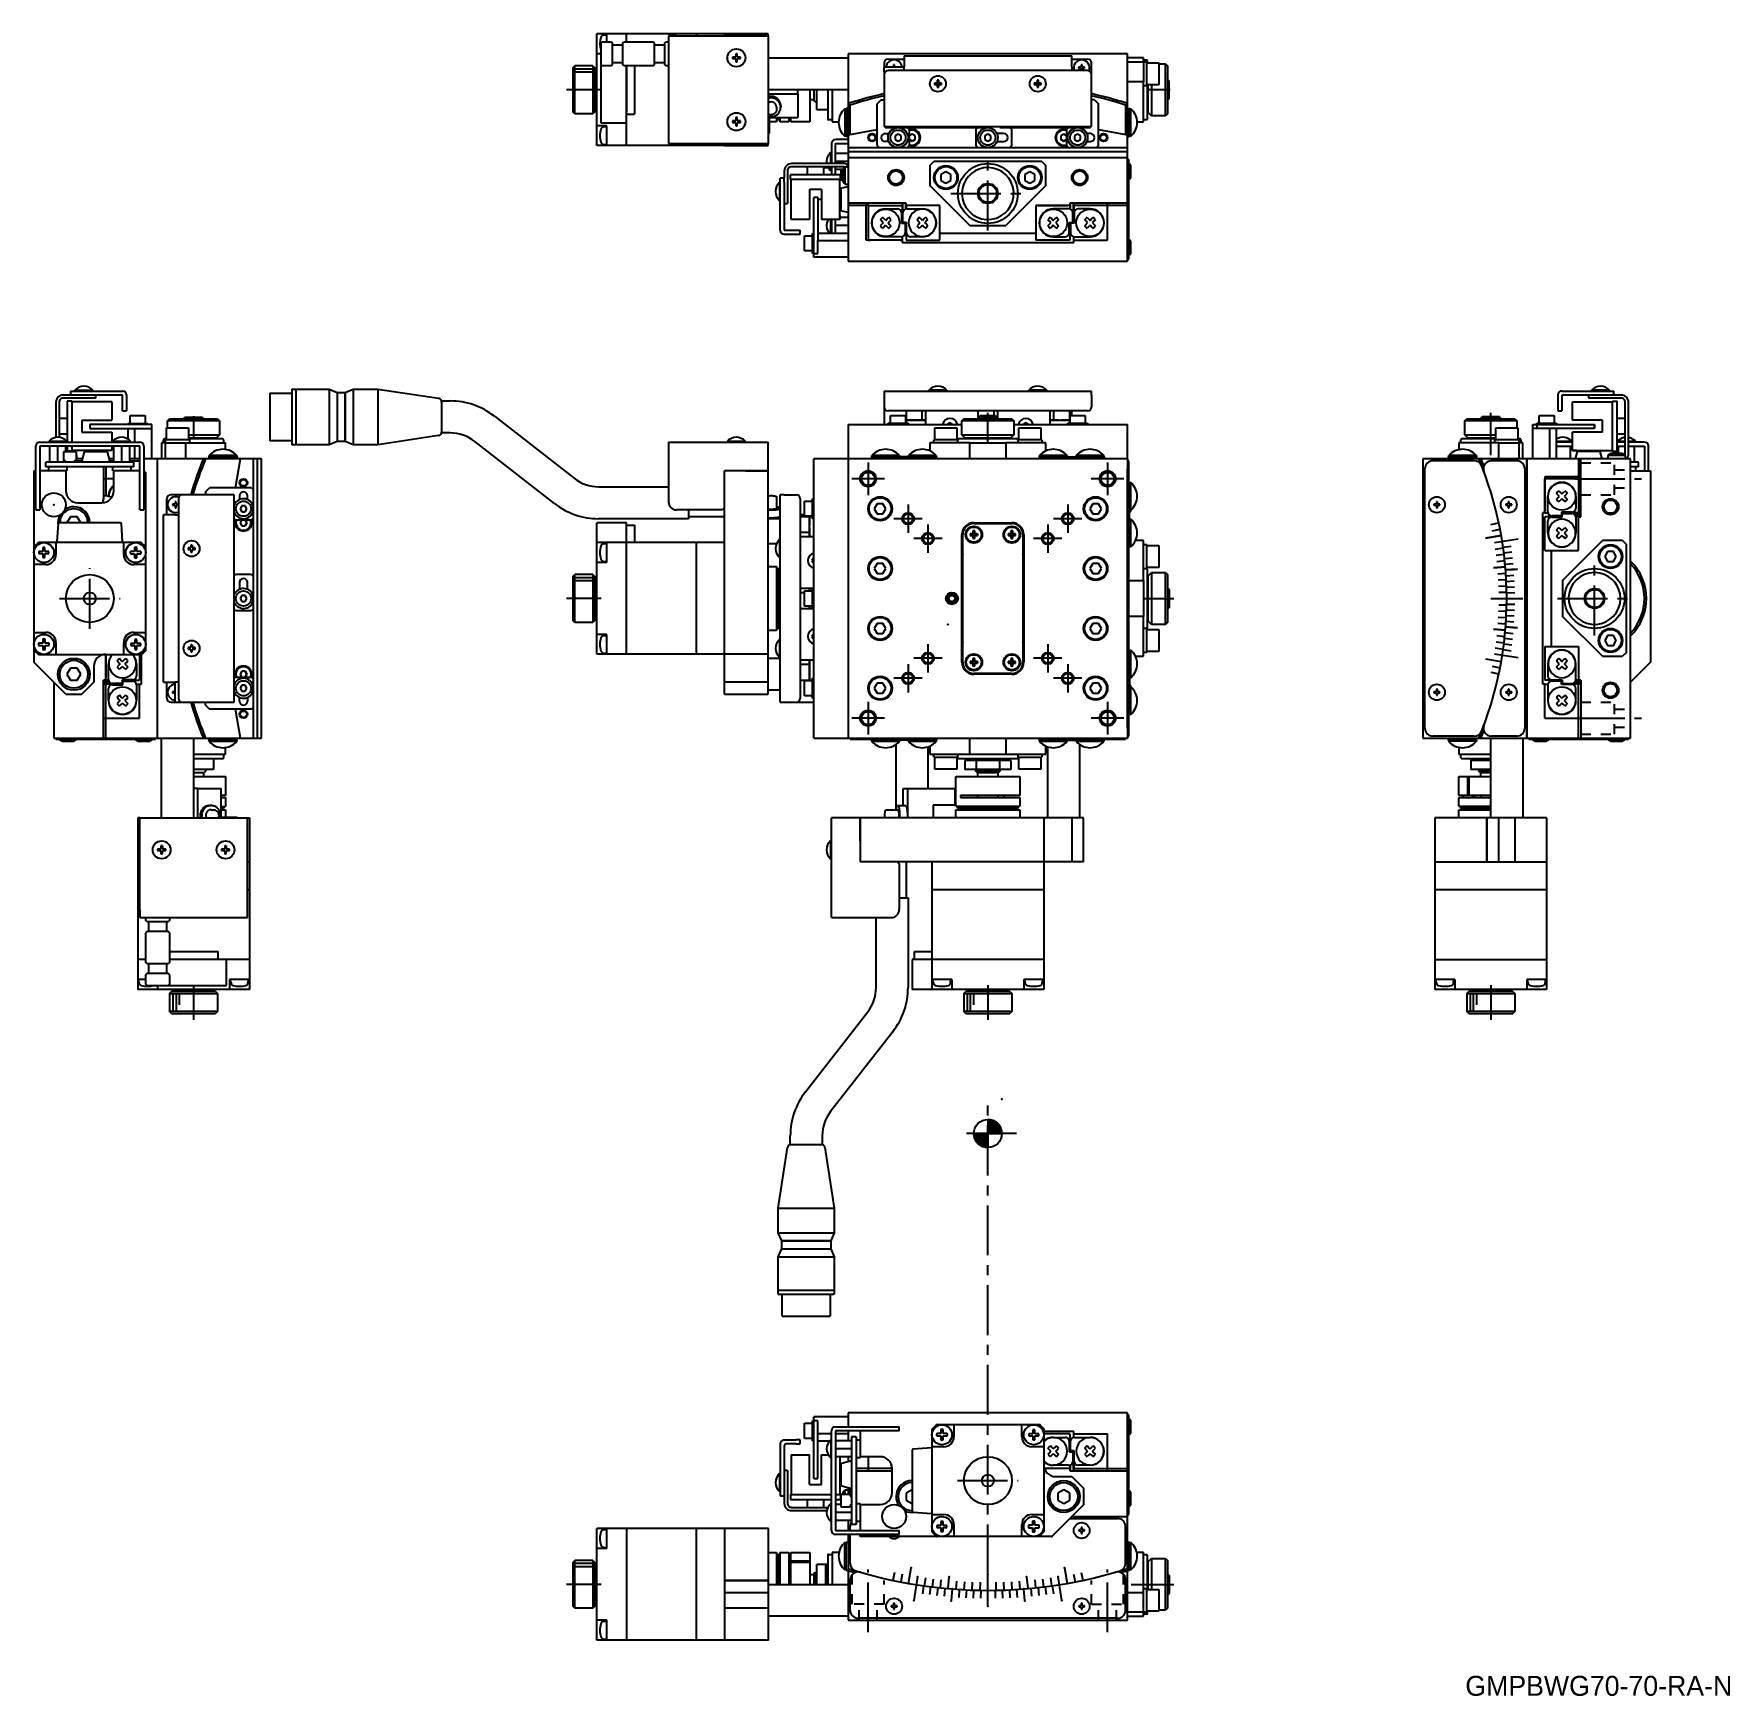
# Model space of a CAD drawing. Extents: x -29 to 396, y 25 to 442.
import ezdxf

# ---------------------------------------------------------------- set-up
doc = ezdxf.new("R2010")
doc.units = 0
doc.header["$LTSCALE"] = 10
doc.linetypes.add('CENTER', pattern=[2, 1.25, -0.25, 0.25, -0.25])
doc.linetypes.add('DOT', pattern=[0.5, 0.25, -0.25])
doc.layers.get('0').update_dxf_attribs({"linetype": 'CONTINUOUS'})
doc.layers.add('1', color=7, linetype='CONTINUOUS')
doc.layers.add('10', color=7, linetype='CONTINUOUS')
doc.styles.get("Standard").update_dxf_attribs({"font": 'FGP教科書体NT-M'})

msp = doc.modelspace()

# ---------------------------------------------------------------- texts
at = {"layer": '1', "color": 7}
msp.add_text('GMPBWG70-70-RA-N', height=5, dxfattribs=at).set_placement((330.115485, 25.272541))

# ---------------------------------------------------------------- blocks, each defined once
blk = doc.blocks.new('AID2187H')
at = {"color": 132, "linetype": 'CONTINUOUS'}
for p, q in [((210.493098, 169.339483), (210.84373, 169.690115)), ((210.493098, 168.915219), (211.211228, 169.633349)), ((210.493098, 168.490955), (211.547298, 169.545155)), ((210.493098, 168.066691), (211.857246, 169.430839)), ((210.493098, 167.642427), (212.144339, 169.293668)), ((210.493098, 167.218163), (212.410664, 169.135729)), ((210.493098, 166.793899), (212.657418, 168.958219)), ((210.493098, 166.369635), (212.885611, 168.762147)), ((210.755543, 166.207816), (213.095583, 168.547856)), ((211.179807, 166.207816), (213.287289, 168.315297)), ((211.604071, 166.207816), (213.460289, 168.064033)), ((212.028335, 166.207816), (213.61343, 167.79291)), ((212.452599, 166.207816), (213.745409, 167.500626)), ((212.876863, 166.207816), (213.853818, 167.18477)), ((213.301128, 166.207816), (213.935088, 166.841777)), ((213.725392, 166.207816), (213.983392, 166.465816))]:
    blk.add_line(p, q, dxfattribs=at)
blk = doc.blocks.new('AID2189H')
at = {"color": 132, "linetype": 'CONTINUOUS'}
for p, q in [((207.010798, 165.857184), (207.361431, 166.207816)), ((207.067564, 165.489686), (207.785695, 166.207816)), ((207.155758, 165.153616), (208.209959, 166.207816)), ((207.270075, 164.843668), (208.634223, 166.207816)), ((207.407246, 164.556575), (209.058487, 166.207816)), ((207.565185, 164.29025), (209.482751, 166.207816)), ((207.742695, 164.043496), (209.907015, 166.207816)), ((207.938766, 163.815303), (210.331279, 166.207816)), ((208.153058, 163.605331), (210.493098, 165.945371)), ((208.385616, 163.413625), (210.493098, 165.521107)), ((208.63688, 163.240625), (210.493098, 165.096842)), ((208.908003, 163.087484), (210.493098, 164.672578)), ((209.200288, 162.955504), (210.493098, 164.248314)), ((209.516144, 162.847096), (210.493098, 163.82405)), ((209.859137, 162.765826), (210.493098, 163.399786)), ((210.235097, 162.717522), (210.493098, 162.975522))]:
    blk.add_line(p, q, dxfattribs=at)
blk = doc.blocks.new('AID7986')
at = {"layer": '10', "color": 7, "linetype": 'CONTINUOUS'}
for p, q in [((206.987859, 319.319293), (216.487859, 319.319293)), ((206.987859, 319.119293), (216.487859, 319.119293)), ((203.987859, 284.319293), (203.987859, 316.319293)), ((204.187859, 284.319293), (204.187859, 316.319293)), ((206.747859, 316.559293), (206.068675, 316.559293)), ((206.068675, 316.079293), (206.747859, 316.079293)), ((206.747859, 317.238477), (206.747859, 316.559293)), ((206.747859, 316.079293), (206.747859, 315.400109)), ((207.227859, 316.559293), (207.227859, 317.238477)), ((207.907043, 316.559293), (207.227859, 316.559293)), ((207.227859, 315.400109), (207.227859, 316.079293)), ((207.227859, 316.079293), (207.907043, 316.079293)), ((216.247859, 316.559293), (215.568675, 316.559293)), ((215.568675, 316.079293), (216.247859, 316.079293)), ((216.247859, 317.238477), (216.247859, 316.559293)), ((216.247859, 316.079293), (216.247859, 315.400109)), ((216.727859, 316.559293), (216.727859, 317.238477)), ((217.407043, 316.559293), (216.727859, 316.559293)), ((216.727859, 315.400109), (216.727859, 316.079293)), ((216.727859, 316.079293), (217.407043, 316.079293)), ((219.287859, 316.319293), (219.287859, 284.319293)), ((219.487859, 316.319293), (219.487859, 284.319293)), ((204.187859, 303.319293), (203.987859, 303.319293)), ((200.621834, 300.319293), (201.054846, 301.069293)), ((201.054846, 299.569293), (200.621834, 300.319293)), ((201.054846, 301.069293), (201.920872, 301.069293)), ((201.920872, 299.569293), (201.054846, 299.569293)), ((201.920872, 301.069293), (202.353884, 300.319293)), ((202.353884, 300.319293), (201.920872, 299.569293)), ((203.987859, 297.319293), (204.187859, 297.319293)), ((206.747859, 285.238477), (206.747859, 284.559293)), ((207.227859, 284.559293), (207.227859, 285.238477)), ((216.247859, 285.238477), (216.247859, 284.559293)), ((216.727859, 284.559293), (216.727859, 285.238477)), ((206.747859, 284.559293), (206.068675, 284.559293)), ((206.068675, 284.079293), (206.747859, 284.079293)), ((206.747859, 284.079293), (206.747859, 283.400109)), ((216.487859, 281.519293), (206.987859, 281.519293)), ((216.487859, 281.319293), (206.987859, 281.319293)), ((207.907043, 284.559293), (207.227859, 284.559293)), ((207.227859, 284.079293), (207.907043, 284.079293)), ((207.227859, 283.400109), (207.227859, 284.079293)), ((216.247859, 284.559293), (215.568675, 284.559293)), ((215.568675, 284.079293), (216.247859, 284.079293)), ((216.247859, 284.079293), (216.247859, 283.400109)), ((217.407043, 284.559293), (216.727859, 284.559293)), ((216.727859, 283.400109), (216.727859, 284.079293)), ((216.727859, 284.079293), (217.407043, 284.079293))]:
    blk.add_line(p, q, dxfattribs=at)
for centre, radius in [((206.987859, 316.319293), 2.1), ((206.987859, 316.319293), 1.9), ((216.487859, 316.319293), 2.1), ((216.487859, 316.319293), 1.9), ((201.487859, 300.319293), 1.25), ((201.487859, 300.319293), 1), ((206.987859, 284.319293), 2.1), ((206.987859, 284.319293), 1.9), ((216.487859, 284.319293), 2.1), ((216.487859, 284.319293), 1.9)]:
    blk.add_circle(centre, radius, dxfattribs=at)
at = {"layer": '10', "color": 9, "linetype": 'CONTINUOUS'}
blk.add_circle((201.487859, 300.319293), 1.5, dxfattribs=at)
at = {"layer": '10', "color": 7, "linetype": 'CONTINUOUS'}
for centre, radius, start, end in [((206.987859, 316.319293), 3, 90, 180), ((206.987859, 316.319293), 2.8, 90, 180), ((216.487859, 316.319293), 3, 0, 90), ((216.487859, 316.319293), 2.8, 0, 90), ((206.987859, 316.319293), 0.95, 165.36671, 194.63329), ((206.987859, 316.319293), 0.364721, 138.849633, 221.150367), ((206.987859, 316.319293), 0.95, 75.36671, 104.63329), ((206.987859, 316.319293), 0.364721, 48.849633, 131.150367), ((206.987859, 316.319293), 0.364721, 228.849633, 311.150367), ((206.987859, 316.319293), 0.95, 255.36671, 284.63329), ((206.987859, 316.319293), 0.364721, 318.849633, 41.150367), ((206.987859, 316.319293), 0.95, 345.36671, 14.63329), ((216.487859, 316.319293), 0.95, 165.36671, 194.63329), ((216.487859, 316.319293), 0.364721, 138.849633, 221.150367), ((216.487859, 316.319293), 0.95, 75.36671, 104.63329), ((216.487859, 316.319293), 0.364721, 48.849633, 131.150367), ((216.487859, 316.319293), 0.364721, 228.849633, 311.150367), ((216.487859, 316.319293), 0.95, 255.36671, 284.63329), ((216.487859, 316.319293), 0.364721, 318.849633, 41.150367), ((216.487859, 316.319293), 0.95, 345.36671, 14.63329), ((206.987859, 310.319293), 3, 158.96053, 180), ((216.487859, 310.319293), 3, 0, 21.03947), ((206.987859, 290.319293), 3, 180, 201.03947), ((216.487859, 290.319293), 3, 338.96053, 0), ((206.987859, 284.319293), 0.95, 75.36671, 104.63329), ((216.487859, 284.319293), 0.95, 75.36671, 104.63329), ((206.987859, 284.319293), 3, 180, 270), ((206.987859, 284.319293), 2.8, 180, 270), ((206.987859, 284.319293), 0.95, 165.36671, 194.63329), ((206.987859, 284.319293), 0.364721, 138.849633, 221.150367), ((206.987859, 284.319293), 0.364721, 48.849633, 131.150367), ((206.987859, 284.319293), 0.364721, 228.849633, 311.150367), ((206.987859, 284.319293), 0.95, 255.36671, 284.63329), ((206.987859, 284.319293), 0.364721, 318.849633, 41.150367), ((206.987859, 284.319293), 0.95, 345.36671, 14.63329), ((216.487859, 284.319293), 0.95, 165.36671, 194.63329), ((216.487859, 284.319293), 0.364721, 138.849633, 221.150367), ((216.487859, 284.319293), 0.364721, 48.849633, 131.150367), ((216.487859, 284.319293), 0.364721, 228.849633, 311.150367), ((216.487859, 284.319293), 0.95, 255.36671, 284.63329), ((216.487859, 284.319293), 2.8, 270, 0), ((216.487859, 284.319293), 3, 270, 0), ((216.487859, 284.319293), 0.364721, 318.849633, 41.150367), ((216.487859, 284.319293), 0.95, 345.36671, 14.63329)]:
    blk.add_arc(centre, radius, start, end, dxfattribs=at)

# ---------------------------------------------------------------- linework, layer by layer
at = {"color": 7, "linetype": 'CONTINUOUS'}
for p, q in [((112.488121, 413.827989), (112.488121, 441.827989)), ((155.488121, 441.827989), (112.488121, 441.827989)), ((113.488121, 439.481289), (113.829428, 439.827989)), ((113.488121, 439.481289), (113.488121, 419.577989)), ((113.829428, 439.827989), (116.188121, 439.827989)), ((114.220671, 441.510846), (114.988121, 441.577989)), ((114.988121, 439.827989), (114.988121, 441.827989)), ((116.188121, 439.827989), (116.488121, 439.527989)), ((116.488121, 434.127989), (116.488121, 439.527989)), ((116.488121, 439.077989), (118.988121, 439.077989)), ((118.988121, 439.527989), (119.288121, 439.827989)), ((118.988121, 439.527989), (118.988121, 434.127989)), ((119.288121, 439.827989), (126.688121, 439.827989)), ((119.998121, 439.827989), (119.998121, 441.827989)), ((126.688121, 439.827989), (126.988121, 439.527989)), ((126.988121, 434.127989), (126.988121, 439.527989)), ((126.988121, 439.077989), (129.488121, 439.077989)), ((129.488121, 439.527989), (129.788121, 439.827989)), ((129.488121, 439.527989), (129.488121, 434.127989)), ((129.788121, 439.827989), (130.488121, 439.827989)), ((130.488121, 441.327989), (155.488121, 441.327989)), ((130.488121, 441.327989), (130.488121, 440.327989)), ((132.488121, 441.327989), (130.488121, 441.327989)), ((130.488121, 440.327989), (130.488121, 415.327989)), ((132.488121, 441.327989), (143.988121, 441.327989)), ((137.488121, 441.827989), (137.488121, 441.327989)), ((137.488121, 441.817989), (137.498121, 441.817989)), ((137.498121, 441.327989), (137.498121, 441.827989)), ((143.988121, 441.327989), (144.488121, 441.327989)), ((144.488121, 441.827989), (144.488121, 441.327989)), ((144.488121, 441.827989), (155.488121, 441.827989)), ((144.488121, 441.327989), (154.988121, 441.327989)), ((146.988121, 441.827989), (148.988121, 441.827989)), ((146.988121, 441.827989), (150.988121, 441.827989)), ((148.988121, 441.827989), (150.988121, 441.827989)), ((154.988121, 441.327989), (155.488121, 441.327989)), ((154.988121, 441.327989), (155.488121, 441.327989)), ((155.488121, 441.327989), (155.488121, 441.827989)), ((155.488121, 441.327989), (155.488121, 440.327989)), ((155.488121, 440.327989), (155.488121, 415.327989)), ((106.488121, 433.327989), (106.988121, 433.827989)), ((111.488121, 433.827989), (106.988121, 433.827989)), ((111.488121, 433.827989), (111.988121, 433.327989)), ((113.488121, 436.827989), (112.488121, 436.827989)), ((113.829428, 433.827989), (113.488121, 434.17469)), ((116.188121, 433.827989), (113.829428, 433.827989)), ((116.488121, 434.127989), (116.188121, 433.827989)), ((118.988121, 434.577989), (116.488121, 434.577989)), ((119.288121, 433.827989), (118.988121, 434.127989)), ((126.688121, 433.827989), (119.288121, 433.827989)), ((119.988121, 433.480989), (119.998121, 433.480989)), ((119.998121, 433.480989), (119.998121, 433.827989)), ((119.998121, 422.174989), (119.998121, 433.480989)), ((119.998121, 433.480989), (119.998121, 422.174989)), ((121.988121, 433.827989), (121.988121, 433.480989)), ((121.988121, 433.480989), (121.988121, 422.174989)), ((126.988121, 434.127989), (126.688121, 433.827989)), ((129.488121, 434.577989), (126.988121, 434.577989)), ((129.788121, 433.827989), (129.488121, 434.127989)), ((130.488121, 433.827989), (129.788121, 433.827989)), ((146.476602, 436.007989), (146.476602, 435.647989)), ((147.308121, 436.007989), (146.476602, 436.007989)), ((146.476602, 435.647989), (147.308121, 435.647989)), ((146.476602, 435.647989), (146.9734, 435.647989)), ((147.308121, 436.839508), (147.308121, 436.007989)), ((147.668121, 436.839508), (147.308121, 436.839508)), ((147.308121, 435.647989), (147.308121, 434.816471)), ((147.308121, 434.816471), (147.668121, 434.816471)), ((147.668121, 436.007989), (147.668121, 436.839508)), ((148.49964, 436.007989), (147.668121, 436.007989)), ((147.668121, 435.647989), (148.49964, 435.647989)), ((147.668121, 434.816471), (147.668121, 435.647989)), ((148.49964, 435.647989), (148.002842, 435.647989)), ((148.49964, 435.647989), (148.49964, 436.007989)), ((155.488121, 435.827989), (175.488121, 435.827989)), ((245.488121, 436.827989), (175.488121, 436.827989)), ((175.488121, 436.827989), (175.488121, 410.827989)), ((184.488121, 434.527989), (184.488121, 433.527989)), ((184.488121, 432.327989), (184.488121, 433.527989)), ((189.488121, 433.527989), (184.488121, 433.527989)), ((185.488121, 435.527989), (189.488121, 435.527989)), ((187.113121, 434.077989), (186.863121, 434.077989)), ((186.863121, 434.077989), (186.863121, 433.527989)), ((187.113121, 433.527989), (187.113121, 434.077989)), ((189.488121, 436.327989), (231.488121, 436.327989)), ((189.488121, 436.327989), (189.488121, 436.234297)), ((189.488121, 436.234297), (189.488121, 434.35895)), ((189.488121, 434.35895), (189.488121, 433.452642)), ((189.488121, 432.627989), (189.488121, 433.452642)), ((231.488121, 436.234297), (231.488121, 436.327989)), ((231.488121, 434.35895), (231.488121, 436.234297)), ((231.488121, 435.527989), (235.488121, 435.527989)), ((231.488121, 433.452642), (231.488121, 434.35895)), ((231.488121, 433.452642), (231.488121, 432.627989)), ((233.238121, 433.452989), (233.238121, 433.202989)), ((233.863121, 433.452989), (233.238121, 433.452989)), ((233.863121, 434.077989), (233.863121, 433.452989)), ((234.113121, 434.077989), (233.863121, 434.077989)), ((234.113121, 433.452989), (234.113121, 434.077989)), ((234.738121, 433.452989), (234.113121, 433.452989)), ((234.738121, 433.202989), (234.738121, 433.452989)), ((236.488121, 432.127989), (236.488121, 434.527989)), ((245.488121, 410.827989), (245.488121, 436.827989)), ((249.488121, 435.827989), (245.488121, 435.827989)), ((245.488121, 434.827989), (249.488121, 434.827989)), ((249.488121, 434.827989), (249.488121, 435.827989)), ((249.488121, 435.327989), (250.288121, 435.327989)), ((249.488121, 434.827989), (249.488121, 429.827989)), ((249.488121, 434.827989), (250.288121, 434.827989)), ((250.288121, 428.827989), (250.288121, 434.827989)), ((250.288121, 434.577989), (253.288121, 434.577989)), ((250.488121, 434.577989), (250.488121, 435.127989)), ((253.288121, 434.577989), (253.288121, 429.077989)), ((253.288121, 434.327989), (254.988121, 434.327989)), ((254.988121, 421.327989), (254.988121, 434.327989)), ((254.988121, 434.327989), (255.488121, 433.827989)), ((255.488121, 433.827989), (255.488121, 421.827989)), ((106.488121, 433.327989), (106.488121, 427.827989)), ((111.988121, 422.327989), (111.988121, 433.327989)), ((111.988121, 430.327989), (112.488121, 430.327989)), ((184.773978, 432.327989), (184.488121, 432.327989)), ((184.488121, 432.327989), (184.773978, 432.327989)), ((184.488121, 432.327989), (184.488121, 432.127989)), ((184.488121, 431.627989), (184.488121, 419.627989)), ((235.488121, 432.627989), (185.488121, 432.627989)), ((197.101759, 429.507989), (197.101759, 429.147989)), ((197.808121, 429.507989), (197.101759, 429.507989)), ((198.168121, 430.214351), (197.808121, 430.214351)), ((197.808121, 430.214351), (197.808121, 429.507989)), ((197.818493, 429.497617), (197.808121, 429.507989)), ((198.157749, 429.497617), (197.818493, 429.497617)), ((197.818493, 429.497617), (197.818493, 429.158361)), ((198.157749, 429.497617), (198.168121, 429.507989)), ((198.157749, 429.158361), (198.157749, 429.497617)), ((198.168121, 429.507989), (198.168121, 430.214351)), ((198.874482, 429.507989), (198.168121, 429.507989)), ((198.874482, 429.147989), (198.874482, 429.507989)), ((222.101759, 429.507989), (222.101759, 429.147989)), ((222.808121, 429.507989), (222.101759, 429.507989)), ((223.168121, 430.214351), (222.808121, 430.214351)), ((222.808121, 430.214351), (222.808121, 429.507989)), ((222.818493, 429.497617), (222.808121, 429.507989)), ((223.157749, 429.497617), (222.818493, 429.497617)), ((222.818493, 429.497617), (222.818493, 429.158361)), ((223.157749, 429.497617), (223.168121, 429.507989)), ((223.157749, 429.158361), (223.157749, 429.497617)), ((223.168121, 429.507989), (223.168121, 430.214351)), ((223.874482, 429.507989), (223.168121, 429.507989)), ((223.874482, 429.147989), (223.874482, 429.507989)), ((233.238121, 433.202989), (233.863121, 433.202989)), ((233.863121, 433.202989), (233.863121, 432.627989)), ((234.113121, 433.202989), (234.738121, 433.202989)), ((234.113121, 432.627989), (234.113121, 433.202989)), ((236.488121, 419.627989), (236.488121, 431.627989)), ((249.488121, 429.827989), (245.488121, 429.827989)), ((249.488121, 419.827989), (249.488121, 429.827989)), ((255.48814, 430.327989), (255.588121, 430.327989)), ((255.588121, 430.327989), (255.588121, 425.327989)), ((255.588121, 430.327989), (255.838121, 430.077989)), ((255.838121, 430.077989), (255.888121, 430.027989)), ((255.888121, 425.627989), (255.888121, 430.027989)), ((106.488121, 427.827989), (106.488121, 422.327989)), ((112.488121, 425.327989), (111.988121, 425.327989)), ((175.488121, 427.827989), (155.488121, 427.827989)), ((155.488121, 426.765882), (162.888122, 426.765882)), ((155.668617, 426.121051), (155.488121, 426.074471)), ((155.668617, 425.739433), (155.488121, 425.692853)), ((155.852255, 426.153722), (155.668617, 426.121051)), ((155.852255, 425.772104), (155.668617, 425.739433)), ((156.037924, 426.172288), (155.852255, 426.153722)), ((156.037924, 425.79067), (155.852255, 425.772104)), ((156.224501, 426.176635), (156.037924, 426.172288)), ((156.224501, 425.795017), (156.037924, 425.79067)), ((156.410858, 426.166738), (156.224501, 426.176635)), ((156.410858, 425.78512), (156.224501, 425.795017)), ((156.595868, 426.142656), (156.410858, 426.166738)), ((156.595868, 425.761038), (156.410858, 425.78512)), ((156.778412, 426.104536), (156.595868, 426.142656)), ((156.778412, 425.722918), (156.595868, 425.761038)), ((156.957387, 426.052607), (156.778412, 426.104536)), ((156.957387, 425.670989), (156.778412, 425.722918)), ((157.13171, 425.987183), (156.957387, 426.052607)), ((157.13171, 425.605565), (156.957387, 425.670989)), ((157.300328, 425.908661), (157.13171, 425.987183)), ((157.300328, 425.527043), (157.13171, 425.605565)), ((157.46222, 425.817514), (157.300328, 425.908661)), ((157.46222, 425.435896), (157.300328, 425.527043)), ((157.616407, 425.714295), (157.46222, 425.817514)), ((157.616407, 425.332677), (157.46222, 425.435896)), ((157.761958, 425.599627), (157.616407, 425.714295)), ((157.761958, 425.218009), (157.616407, 425.332677)), ((157.897992, 425.474203), (157.761958, 425.599627)), ((157.897992, 425.092585), (157.761958, 425.218009)), ((158.023686, 425.338783), (157.897992, 425.474203)), ((158.023686, 424.957165), (157.897992, 425.092585)), ((158.13828, 425.194185), (158.023686, 425.338783)), ((158.13828, 424.812567), (158.023686, 424.957165)), ((158.241082, 425.041283), (158.13828, 425.194185)), ((158.33147, 424.881002), (158.241082, 425.041283)), ((162.888122, 426.765882), (162.888122, 427.827989)), ((162.888122, 426.765882), (162.888122, 420.876119)), ((165.888121, 427.827989), (165.888121, 419.827989)), ((166.888121, 425.327989), (165.888121, 425.327989)), ((166.888121, 427.827989), (166.888121, 425.127989)), ((167.188121, 424.827989), (166.888121, 425.127989)), ((167.638121, 422.827989), (167.638121, 427.827989)), ((170.388121, 427.827989), (170.388121, 420.477989)), ((171.488121, 427.827989), (171.488121, 419.827989)), ((183.788121, 425.327989), (182.788121, 424.327989)), ((183.788121, 425.327989), (184.488121, 425.327989)), ((197.101759, 429.147989), (197.808121, 429.147989)), ((197.101759, 429.147989), (197.808121, 429.147989)), ((197.818493, 429.158361), (197.808121, 429.147989)), ((197.808121, 429.147989), (197.808121, 428.441628)), ((197.808121, 428.441628), (198.168121, 428.441628)), ((197.818493, 429.158361), (198.157749, 429.158361)), ((198.157749, 429.158361), (198.168121, 429.147989)), ((198.168121, 429.147989), (198.874482, 429.147989)), ((198.168121, 428.441628), (198.168121, 429.147989)), ((198.874482, 429.147989), (198.168121, 429.147989)), ((222.101759, 429.147989), (222.808121, 429.147989)), ((222.101759, 429.147989), (222.808121, 429.147989)), ((222.818493, 429.158361), (222.808121, 429.147989)), ((222.808121, 429.147989), (222.808121, 428.441628)), ((222.808121, 428.441628), (223.168121, 428.441628)), ((222.818493, 429.158361), (223.157749, 429.158361)), ((223.157749, 429.158361), (223.168121, 429.147989)), ((223.168121, 429.147989), (223.874482, 429.147989)), ((223.168121, 428.441628), (223.168121, 429.147989)), ((223.874482, 429.147989), (223.168121, 429.147989)), ((237.188121, 425.327989), (236.488121, 425.327989)), ((237.188121, 425.327989), (238.188121, 424.327989)), ((250.288121, 428.827989), (249.488121, 428.827989)), ((253.288121, 429.077989), (250.288121, 429.077989)), ((250.488121, 420.527989), (250.488121, 429.077989)), ((250.688121, 427.827989), (250.688121, 429.077989)), ((250.688121, 422.127989), (250.688121, 427.827989)), ((251.488121, 429.077989), (251.488121, 427.827989)), ((251.488121, 427.827989), (251.488121, 427.560164)), ((251.488121, 427.560164), (251.488121, 421.327989)), ((255.588121, 425.327989), (255.48814, 425.327989)), ((255.838121, 425.577989), (255.588121, 425.327989)), ((255.888121, 425.627989), (255.838121, 425.577989)), ((106.988121, 421.827989), (106.488121, 422.327989)), ((111.488121, 421.827989), (106.988121, 421.827989)), ((111.988121, 422.327989), (111.488121, 421.827989)), ((119.988121, 422.174989), (119.998121, 422.174989)), ((119.998121, 421.674989), (119.998121, 422.174989)), ((119.998121, 421.674989), (121.988121, 421.674989)), ((119.998121, 414.982757), (119.998121, 421.674989)), ((121.988121, 422.174989), (121.988121, 421.674989)), ((147.308121, 420.839508), (147.308121, 420.007989)), ((147.668121, 420.839508), (147.308121, 420.839508)), ((147.668121, 420.007989), (147.668121, 420.839508)), ((155.577267, 424.621156), (155.488121, 424.572513)), ((155.568341, 421.689669), (155.488121, 421.733825)), ((155.488121, 421.185912), (155.659742, 421.141281)), ((155.488121, 420.876119), (162.888122, 420.876119)), ((155.488121, 420.703669), (155.688122, 420.703669)), ((155.651437, 421.650977), (155.568341, 421.689669)), ((155.6699, 424.663053), (155.577267, 424.621156)), ((155.737025, 421.617929), (155.651437, 421.650977)), ((155.659742, 421.141281), (155.834254, 421.109227)), ((155.765491, 424.697966), (155.6699, 424.663053)), ((155.688122, 420.703669), (155.688122, 416.903669)), ((155.824706, 421.590678), (155.737025, 421.617929)), ((155.863494, 424.725695), (155.765491, 424.697966)), ((155.914074, 421.569351), (155.824706, 421.590678)), ((155.834254, 421.109227), (156.010702, 421.089923)), ((155.96335, 424.746082), (155.863494, 424.725695)), ((156.004713, 421.554046), (155.914074, 421.569351)), ((156.06449, 424.75901), (155.96335, 424.746082)), ((156.096204, 421.544834), (156.004713, 421.554046)), ((156.010702, 421.089923), (156.188122, 421.083477)), ((156.166334, 424.764407), (156.06449, 424.75901)), ((156.188122, 421.541759), (156.096204, 421.544834)), ((156.268303, 424.76224), (156.166334, 424.764407)), ((156.294042, 421.545844), (156.188122, 421.541759)), ((156.188122, 421.083477), (156.376424, 421.09074)), ((156.369815, 424.752522), (156.268303, 424.76224)), ((156.399308, 421.558074), (156.294042, 421.545844)), ((156.470289, 424.735309), (156.369815, 424.752522)), ((156.376424, 421.09074), (156.563565, 421.112482)), ((156.503273, 421.578374), (156.399308, 421.558074)), ((156.569153, 424.7107), (156.470289, 424.735309)), ((156.605295, 421.606619), (156.503273, 421.578374)), ((156.563565, 421.112482), (156.748391, 421.148571)), ((156.665842, 424.678833), (156.569153, 424.7107)), ((156.704745, 421.642633), (156.605295, 421.606619)), ((156.759804, 424.639893), (156.665842, 424.678833)), ((156.801009, 421.686197), (156.704745, 421.642633)), ((156.748391, 421.148571), (156.929763, 421.198783)), ((156.850503, 424.594099), (156.759804, 424.639893)), ((156.893495, 421.73704), (156.801009, 421.686197)), ((156.937422, 424.541715), (156.850503, 424.594099)), ((156.981632, 421.794849), (156.893495, 421.73704)), ((156.929763, 421.198783), (157.106562, 421.26281)), ((157.020063, 424.483039), (156.937422, 424.541715)), ((157.064877, 421.859268), (156.981632, 421.794849)), ((157.097956, 424.418406), (157.020063, 424.483039)), ((157.142716, 421.9299), (157.064877, 421.859268)), ((157.170656, 424.348184), (157.097956, 424.418406)), ((157.106562, 421.26281), (157.277699, 421.340256)), ((157.21467, 422.006309), (157.142716, 421.9299)), ((157.237747, 424.272776), (157.170656, 424.348184)), ((157.280295, 422.088024), (157.21467, 422.006309)), ((157.298847, 424.19261), (157.237747, 424.272776)), ((157.277699, 421.340256), (157.442118, 421.430643)), ((157.339186, 422.174542), (157.280295, 422.088024)), ((157.353608, 424.108145), (157.298847, 424.19261)), ((157.390981, 422.265329), (157.339186, 422.174542)), ((157.401716, 424.019863), (157.353608, 424.108145)), ((157.435359, 422.359825), (157.390981, 422.265329)), ((157.442897, 423.928268), (157.401716, 424.019863)), ((157.472048, 422.457447), (157.435359, 422.359825)), ((157.442118, 421.430643), (157.598807, 421.533415)), ((157.476916, 423.833882), (157.442897, 423.928268)), ((157.500821, 422.557594), (157.472048, 422.457447)), ((157.503578, 423.737245), (157.476916, 423.833882)), ((157.521501, 422.659649), (157.500821, 422.557594)), ((157.522733, 423.638907), (157.503578, 423.737245)), ((157.53396, 422.762982), (157.521501, 422.659649)), ((157.534269, 423.53943), (157.522733, 423.638907)), ((157.538122, 422.866955), (157.53396, 422.762982)), ((157.538122, 423.439382), (157.534269, 423.53943)), ((157.538121, 420.876119), (157.538121, 419.827989)), ((157.538122, 423.439382), (157.538122, 422.866955)), ((157.598807, 421.533415), (157.746797, 421.647938)), ((157.746797, 421.647938), (157.885178, 421.773506)), ((157.838121, 420.327989), (157.838121, 420.876119)), ((157.885178, 421.773506), (158.013096, 421.909344)), ((158.013096, 421.909344), (158.129763, 422.054616)), ((158.088121, 420.327989), (158.088121, 420.876119)), ((158.129763, 422.054616), (158.234458, 422.208425)), ((158.241082, 424.659665), (158.13828, 424.812567)), ((158.234458, 422.208425), (158.326538, 422.369824)), ((158.33147, 424.499384), (158.241082, 424.659665)), ((158.326538, 422.369824), (158.405433, 422.537817)), ((158.408897, 424.714312), (158.33147, 424.881002)), ((158.408897, 424.332694), (158.33147, 424.499384)), ((158.388121, 420.876119), (158.388121, 419.827989)), ((158.405433, 422.537817), (158.470658, 422.711368)), ((158.472895, 424.542219), (158.408897, 424.714312)), ((158.472895, 424.160601), (158.408897, 424.332694)), ((158.470658, 422.711368), (158.52181, 422.889407)), ((158.523078, 424.365765), (158.472895, 424.542219)), ((158.523078, 423.984147), (158.472895, 424.160601)), ((158.52181, 422.889407), (158.558574, 423.070838)), ((158.55914, 424.186018), (158.523078, 424.365765)), ((158.55914, 423.8044), (158.523078, 423.984147)), ((158.558574, 423.070838), (158.580724, 423.25454)), ((158.580866, 424.004063), (158.55914, 424.186018)), ((158.580866, 423.622445), (158.55914, 423.8044)), ((158.580724, 423.25454), (158.588122, 423.439382)), ((158.588122, 423.821), (158.580866, 424.004063)), ((158.588122, 423.439382), (158.580866, 423.622445)), ((158.588122, 423.821), (158.588122, 423.439382)), ((160.638121, 420.876119), (160.638121, 419.827989)), ((161.138121, 419.827989), (161.138121, 420.876119)), ((167.638102, 424.827989), (167.188121, 424.827989)), ((169.888121, 422.827989), (167.638121, 422.827989)), ((170.188121, 422.827989), (169.888121, 422.827989)), ((170.388121, 423.027989), (170.188121, 422.827989)), ((174.688121, 423.088532), (174.988121, 423.088532)), ((175.488121, 423.138532), (174.988121, 423.138532)), ((174.988121, 416.138532), (174.988121, 423.138532)), ((174.988121, 423.088532), (174.988121, 423.138532)), ((174.988121, 423.088532), (174.988121, 416.188532)), ((175.988121, 416.652883), (175.988121, 424.006742)), ((182.788121, 413.827989), (182.788121, 424.327989)), ((238.188121, 413.827989), (238.188121, 424.327989)), ((244.988121, 424.006742), (244.988121, 416.652883)), ((245.48812, 423.138532), (245.98812, 423.138532)), ((245.98812, 423.088532), (245.98812, 423.138532)), ((245.98812, 416.138532), (245.98812, 423.138532)), ((245.98812, 423.088532), (246.28812, 423.088532)), ((250.688121, 424.327989), (250.488121, 424.327989)), ((251.488121, 421.327989), (250.688121, 422.127989)), ((254.988121, 421.327989), (251.488121, 421.327989)), ((255.488121, 421.827989), (254.988121, 421.327989)), ((114.988121, 418.827989), (112.488121, 418.827989)), ((113.488121, 419.577989), (119.988121, 419.577989)), ((114.220671, 418.510846), (114.988121, 418.577989)), ((114.988121, 413.827989), (114.988121, 418.827989)), ((146.476602, 420.007989), (146.476602, 419.647989)), ((147.308121, 420.007989), (146.476602, 420.007989)), ((146.476602, 419.647989), (147.308121, 419.647989)), ((146.476602, 419.647989), (146.9734, 419.647989)), ((147.308121, 419.647989), (147.308121, 418.816471)), ((147.308121, 418.816471), (147.668121, 418.816471)), ((148.49964, 420.007989), (147.668121, 420.007989)), ((147.668121, 419.647989), (148.49964, 419.647989)), ((147.668121, 418.816471), (147.668121, 419.647989)), ((148.49964, 419.647989), (148.002842, 419.647989)), ((148.49964, 419.647989), (148.49964, 420.007989)), ((155.688122, 416.903669), (155.488121, 416.903669)), ((157.538121, 419.827989), (155.688122, 419.827989)), ((158.088121, 420.327989), (157.838121, 420.327989)), ((160.638121, 419.827989), (158.388121, 419.827989)), ((165.888121, 419.827989), (161.138121, 419.827989)), ((171.488121, 420.327989), (170.538121, 420.327989)), ((171.488121, 419.827989), (173.134995, 419.827989)), ((175.488121, 416.56472), (182.788121, 417.851906)), ((184.488121, 419.627989), (184.488121, 418.627989)), ((184.488121, 418.627989), (236.488121, 418.627989)), ((184.788121, 418.327989), (184.788121, 418.627989)), ((184.788121, 418.327989), (210.488121, 418.327989)), ((184.788121, 416.827989), (185.696833, 416.827989)), ((187.988121, 416.694015), (187.238121, 416.261002)), ((188.738121, 416.261002), (187.988121, 416.694015)), ((190.788121, 417.827989), (190.288121, 418.327989)), ((190.788121, 417.827989), (190.788121, 413.827989)), ((191.488121, 416.694015), (190.788121, 416.28987)), ((192.238121, 416.261002), (191.488121, 416.694015)), ((207.488121, 417.827989), (207.988121, 418.327989)), ((207.488121, 417.827989), (207.488121, 413.827989)), ((210.488121, 416.694015), (209.738121, 416.261002)), ((210.488121, 418.327989), (210.488121, 418.627989)), ((211.238121, 416.261002), (210.488121, 416.694015)), ((214.488121, 416.827989), (212.779409, 416.827989)), ((213.488121, 418.627989), (213.488121, 418.327989)), ((213.488121, 418.327989), (236.188121, 418.327989)), ((215.988121, 418.327989), (216.488121, 417.827989)), ((216.488121, 413.827989), (216.488121, 417.827989)), ((229.488121, 416.694015), (228.738121, 416.261002)), ((230.188121, 416.28987), (229.488121, 416.694015)), ((230.188121, 417.827989), (230.688121, 418.327989)), ((230.188121, 417.827989), (230.188121, 413.827989)), ((232.988121, 416.694015), (232.238121, 416.261002)), ((233.738121, 416.261002), (232.988121, 416.694015)), ((236.188121, 416.827989), (235.279409, 416.827989)), ((236.188121, 418.327989), (236.188121, 418.627989)), ((236.488121, 418.627989), (236.488121, 419.627989)), ((238.188121, 417.851906), (245.488121, 416.56472)), ((247.884148, 419.827989), (249.488121, 419.827989)), ((250.288121, 420.327989), (249.488121, 420.327989)), ((137.488121, 413.827989), (112.488121, 413.827989)), ((114.206132, 414.146404), (114.988121, 414.077989)), ((119.998121, 413.827989), (119.998121, 414.982757)), ((130.488121, 415.327989), (130.488121, 414.327989)), ((130.488121, 414.327989), (155.488121, 414.327989)), ((137.488121, 414.327989), (137.488121, 413.827989)), ((137.488121, 413.837989), (137.498121, 413.837989)), ((137.498121, 413.827989), (137.498121, 414.327989)), ((144.488121, 413.827989), (137.498121, 413.827989)), ((144.488121, 414.327989), (144.488121, 413.827989)), ((144.488121, 413.827989), (155.488121, 413.827989)), ((155.488121, 415.327989), (155.488121, 414.327989)), ((155.488121, 413.827989), (155.488121, 414.327989)), ((171.288121, 414.327989), (171.288121, 409.327989)), ((175.488121, 415.327989), (172.288121, 415.327989)), ((172.288121, 414.327989), (175.488121, 414.327989)), ((172.288121, 409.327989), (172.288121, 414.327989)), ((174.988121, 416.188532), (174.688121, 416.188532)), ((174.988121, 416.138532), (174.988121, 416.188532)), ((174.988121, 416.129989), (174.988121, 416.138532)), ((174.988121, 416.129989), (174.988121, 416.138532)), ((175.488121, 416.129989), (174.988121, 416.129989)), ((175.488121, 413.327989), (245.488121, 413.327989)), ((175.488121, 412.327989), (245.488121, 412.327989)), ((182.788121, 413.827989), (183.288121, 413.327989)), ((185.696833, 414.827989), (184.788121, 414.827989)), ((187.238121, 416.261002), (187.238121, 415.394977)), ((187.238121, 415.394977), (187.988121, 414.961964)), ((187.988121, 414.961964), (188.738121, 415.394977)), ((188.738121, 415.394977), (188.738121, 416.261002)), ((190.288121, 413.327989), (190.788121, 413.827989)), ((190.788121, 415.366109), (191.488121, 414.961964)), ((191.488121, 414.961964), (190.788121, 415.366109)), ((191.488121, 414.961964), (192.238121, 415.394977)), ((192.238121, 415.394977), (191.488121, 414.961964)), ((192.238121, 415.394977), (192.238121, 416.261002)), ((207.988121, 413.327989), (207.488121, 413.827989)), ((209.738121, 416.261002), (209.738121, 415.394977)), ((209.738121, 415.394977), (210.488121, 414.961964)), ((210.488121, 414.961964), (211.238121, 415.394977)), ((211.238121, 415.394977), (211.238121, 416.261002)), ((212.779409, 414.827989), (214.488121, 414.827989)), ((216.488121, 413.827989), (215.988121, 413.327989)), ((228.738121, 416.261002), (228.738121, 415.394977)), ((228.738121, 415.394977), (229.488121, 414.961964)), ((229.488121, 414.961964), (228.738121, 415.394977)), ((229.488121, 414.961964), (230.188121, 415.366109)), ((230.188121, 415.366109), (229.488121, 414.961964)), ((230.688121, 413.327989), (230.188121, 413.827989)), ((232.238121, 416.261002), (232.238121, 415.394977)), ((232.238121, 415.394977), (232.988121, 414.961964)), ((232.988121, 414.961964), (233.738121, 415.394977)), ((233.738121, 415.394977), (233.738121, 416.261002)), ((235.279409, 414.827989), (236.188121, 414.827989)), ((238.188121, 413.827989), (237.688121, 413.327989)), ((245.48812, 416.129989), (245.98812, 416.129989)), ((245.98812, 416.138532), (245.98812, 416.188532)), ((246.28812, 416.188532), (245.98812, 416.188532)), ((245.98812, 416.129989), (245.98812, 416.138532)), ((245.98812, 416.129989), (245.98812, 416.138532)), ((174.488121, 409.327989), (161.288121, 409.327989)), ((174.288121, 408.527989), (161.288121, 408.527989)), ((165.288121, 406.527989), (165.288121, 408.527989)), ((169.288121, 408.527989), (169.288121, 406.527989)), ((169.288121, 408.327989), (170.490045, 408.327989)), ((170.269534, 410.839508), (170.264647, 410.841892)), ((171.103807, 412.077989), (171.103807, 409.327989)), ((171.103807, 412.077989), (171.288121, 412.077989)), ((171.103807, 408.527989), (171.103807, 407.577989)), ((171.288121, 408.527989), (171.288121, 406.527989)), ((175.488121, 411.827989), (172.288121, 411.827989)), ((175.488121, 409.827989), (172.288121, 409.827989)), ((172.288121, 406.527989), (172.288121, 408.527989)), ((174.188121, 407.827989), (174.476796, 408.327989)), ((174.476796, 408.327989), (174.688121, 408.327989)), ((174.688121, 408.527989), (175.467917, 408.527989)), ((174.688121, 408.527989), (174.688121, 404.127989)), ((175.467917, 408.527989), (175.488121, 408.327989)), ((175.488121, 410.827989), (245.488121, 410.827989)), ((175.488121, 410.827989), (175.488121, 384.827989)), ((195.988121, 408.827989), (196.988121, 409.827989)), ((195.988121, 408.827989), (195.988121, 403.827989)), ((223.988121, 409.827989), (196.988121, 409.827989)), ((223.988121, 409.827989), (224.988121, 408.827989)), ((224.988121, 403.827989), (224.988121, 408.827989)), ((245.488121, 384.827989), (245.488121, 410.827989)), ((245.488121, 410.327989), (245.788121, 410.327989)), ((245.788121, 385.327989), (245.788121, 410.327989)), ((245.788121, 409.327989), (245.999445, 409.327989)), ((245.999445, 409.327989), (246.288121, 408.827989)), ((246.288121, 405.827989), (246.288121, 408.827989)), ((158.303807, 404.577989), (158.488121, 404.577989)), ((159.488121, 405.627989), (158.488121, 405.627989)), ((158.488121, 392.627989), (158.488121, 405.627989)), ((159.488121, 407.527989), (159.488121, 405.627989)), ((159.488121, 404.627989), (159.488121, 405.627989)), ((159.488121, 404.627989), (159.488121, 392.627989)), ((160.288121, 407.527989), (160.288121, 399.327989)), ((173.538121, 406.527989), (161.038121, 406.527989)), ((161.038121, 405.327989), (161.038121, 406.527989)), ((173.538121, 405.327989), (161.038121, 405.327989)), ((161.188121, 395.327989), (161.188121, 405.327989)), ((171.288121, 407.577989), (171.103807, 407.577989)), ((174.188121, 407.827989), (172.288121, 407.827989)), ((173.388121, 395.327989), (173.388121, 405.327989)), ((173.388121, 396.327989), (173.388121, 405.327989)), ((173.538121, 405.327989), (173.538121, 406.527989)), ((173.688121, 407.827989), (173.688121, 405.227989)), ((173.688121, 405.227989), (174.188121, 405.227989)), ((174.188121, 407.827989), (174.188121, 404.827989)), ((174.476796, 404.327989), (174.188121, 404.827989)), ((174.688121, 404.327989), (174.476796, 404.327989)), ((174.688121, 404.127989), (175.488121, 404.127989)), ((205.988121, 393.827989), (195.988121, 403.827989)), ((199.988121, 407.271365), (198.738121, 406.549677)), ((198.738121, 406.549677), (198.738121, 405.106301)), ((198.738121, 405.106301), (199.988121, 404.384613)), ((201.238121, 406.549677), (199.988121, 407.271365)), ((199.988121, 404.384613), (201.238121, 405.106301)), ((201.238121, 405.106301), (201.238121, 406.549677)), ((224.988121, 403.827989), (214.988121, 393.827989)), ((220.988121, 407.271365), (219.738121, 406.549677)), ((219.738121, 406.549677), (219.738121, 405.106301)), ((219.738121, 405.106301), (220.988121, 404.384613)), ((222.238121, 406.549677), (220.988121, 407.271365)), ((220.988121, 404.384613), (222.238121, 405.106301)), ((222.238121, 405.106301), (222.238121, 406.549677)), ((245.999445, 405.327989), (245.788121, 405.327989)), ((246.288121, 405.827989), (245.999445, 405.327989)), ((158.488121, 400.077989), (158.303807, 400.077989)), ((165.788121, 402.827989), (165.788121, 395.327989)), ((168.788121, 402.827989), (165.788121, 402.827989)), ((165.788121, 402.827989), (165.788121, 398.827989)), ((166.888121, 385.827989), (166.888121, 400.835402)), ((167.888121, 400.835402), (166.888121, 400.835402)), ((167.888121, 400.835402), (167.888121, 391.351906)), ((168.788121, 400.327989), (167.888121, 400.327989)), ((168.788121, 402.827989), (168.788121, 395.327989)), ((173.688121, 400.327989), (173.388121, 400.327989)), ((173.688121, 403.138501), (175.488121, 403.62081)), ((173.688121, 403.138501), (173.688121, 397.517478)), ((175.488121, 399.574671), (175.488121, 399.034581)), ((159.488121, 399.327989), (160.288121, 399.327989)), ((165.788121, 395.327989), (161.188121, 395.327989)), ((165.788121, 396.827989), (165.788121, 396.327989)), ((165.788121, 396.327989), (165.788121, 395.327989)), ((173.388121, 395.327989), (168.788121, 395.327989)), ((171.103807, 395.327989), (171.103807, 391.827989)), ((171.288121, 395.327989), (171.288121, 391.827989)), ((172.288121, 391.827989), (172.288121, 395.327989)), ((173.388121, 396.327989), (173.388121, 395.327989)), ((175.488121, 395.827989), (173.388121, 395.827989)), ((175.488121, 397.035169), (173.688121, 397.517478)), ((189.988121, 399.369399), (175.488121, 399.369399)), ((179.988121, 398.827989), (175.488121, 398.827989)), ((179.988121, 390.08754), (179.988121, 399.369399)), ((180.488121, 398.827989), (180.488121, 399.369399)), ((180.488121, 398.827989), (188.988121, 398.827989)), ((180.488121, 398.827989), (180.488121, 390.08754)), ((183.90904, 394.864204), (183.560451, 395.240226)), ((184.522738, 395.464565), (184.154463, 395.82133)), ((184.894884, 395.092937), (184.522738, 395.464565)), ((184.888121, 397.97722), (187.888121, 397.97722)), ((184.894884, 395.092937), (185.275104, 395.456301)), ((185.275104, 395.456301), (185.651127, 395.80489)), ((185.875466, 394.842604), (186.232231, 395.210878)), ((188.888121, 396.97722), (188.888121, 394.37722)), ((188.988121, 399.369399), (188.988121, 394.37722)), ((189.088121, 399.369399), (189.088121, 394.37722)), ((189.188121, 394.568678), (189.188121, 396.968678)), ((189.888121, 399.369399), (189.888121, 397.960915)), ((189.988121, 398.827989), (189.988121, 399.369399)), ((189.988121, 398.827989), (189.988121, 398.493992)), ((190.488121, 398.827989), (189.988121, 398.827989)), ((189.988121, 398.493992), (189.988121, 397.992062)), ((190.188121, 397.968678), (194.088121, 397.968678)), ((197.988121, 398.827989), (190.488121, 398.827989)), ((197.988121, 398.827989), (190.488121, 398.827989)), ((193.100776, 394.842604), (192.744011, 395.210878)), ((193.701138, 395.456301), (193.325115, 395.80489)), ((194.081358, 395.092937), (193.701138, 395.456301)), ((194.081358, 395.092937), (194.453504, 395.464565)), ((194.453504, 395.464565), (194.821779, 395.82133)), ((195.067201, 394.864204), (195.415791, 395.240226)), ((198.488121, 398.827989), (197.988121, 398.827989)), ((198.488121, 390.08754), (198.488121, 398.827989)), ((222.488121, 398.827989), (222.488121, 390.08754)), ((222.988121, 398.827989), (222.488121, 398.827989)), ((222.988121, 398.827989), (230.488121, 398.827989)), ((230.488121, 398.827989), (222.988121, 398.827989)), ((225.904848, 394.853426), (225.55215, 395.225597)), ((226.139746, 395.813191), (226.511917, 395.460493)), ((226.511917, 395.460493), (226.888123, 395.092975)), ((230.788121, 397.968678), (226.888121, 397.968678)), ((226.888121, 395.092975), (227.264327, 395.460493)), ((227.264327, 395.460493), (227.636498, 395.813191)), ((228.224092, 395.225597), (227.871393, 394.853426)), ((230.988121, 398.827989), (230.488121, 398.827989)), ((245.488121, 399.369399), (230.988121, 399.369399)), ((230.988121, 399.369399), (230.988121, 397.948474)), ((231.088121, 399.369399), (231.088121, 397.922618)), ((231.788121, 394.568678), (231.788121, 396.968678)), ((231.888121, 399.369399), (231.888121, 394.37722)), ((231.988121, 399.369399), (231.988121, 398.493992)), ((245.488121, 398.827989), (231.988121, 398.827989)), ((231.988121, 398.493992), (231.988121, 394.37722)), ((232.088121, 396.97722), (232.088121, 394.37722)), ((236.088121, 397.97722), (233.088121, 397.97722)), ((235.104848, 394.853426), (234.75215, 395.225597)), ((235.339746, 395.813191), (235.711917, 395.460493)), ((235.711917, 395.460493), (236.088123, 395.092975)), ((236.088121, 395.092975), (236.464327, 395.460493)), ((236.464327, 395.460493), (236.836498, 395.813191)), ((237.424092, 395.225597), (237.071393, 394.853426)), ((240.488121, 390.08754), (240.488121, 399.369399)), ((159.488121, 392.627989), (163.488121, 392.627989)), ((159.488121, 391.627989), (163.488121, 391.627989)), ((163.488121, 391.627989), (163.488121, 392.627989)), ((164.588121, 387.427989), (164.588121, 391.227989)), ((164.588121, 391.227989), (166.588121, 391.227989)), ((166.588121, 386.827989), (166.588121, 391.827989)), ((166.588121, 391.827989), (166.888121, 391.827989)), ((175.488121, 391.827989), (167.888121, 391.827989)), ((167.888121, 391.351906), (167.888121, 390.06472)), ((170.269534, 394.839508), (170.264647, 394.841892)), ((175.488121, 393.827989), (172.288121, 393.827989)), ((183.900776, 394.111837), (183.544011, 393.743562)), ((184.272404, 394.483984), (183.900776, 394.111837)), ((184.272404, 394.483984), (183.90904, 394.864204)), ((184.501138, 393.49814), (184.125115, 393.14955)), ((184.881358, 393.861504), (184.501138, 393.49814)), ((184.881358, 393.861504), (185.253504, 393.489876)), ((188.788121, 390.97722), (184.888121, 390.97722)), ((185.253504, 393.489876), (185.621779, 393.133111)), ((185.503838, 394.470457), (185.875466, 394.842604)), ((185.503838, 394.470457), (185.867201, 394.090237)), ((185.867201, 394.090237), (186.215791, 393.714215)), ((188.888121, 394.37722), (189.788121, 394.37722)), ((188.988121, 390.997424), (188.988121, 389.535753)), ((190.088121, 394.568678), (189.188121, 394.568678)), ((189.788121, 394.37722), (189.788121, 391.97722)), ((189.988121, 394.568678), (189.988121, 390.08754)), ((190.088121, 391.968678), (190.088121, 394.568678)), ((194.088121, 390.968678), (191.088121, 390.968678)), ((193.10904, 394.090237), (192.760451, 393.714215)), ((193.472404, 394.470457), (193.100776, 394.842604)), ((193.472404, 394.470457), (193.10904, 394.090237)), ((193.722738, 393.489876), (193.354463, 393.133111)), ((194.094884, 393.861504), (193.722738, 393.489876)), ((194.094884, 393.861504), (194.475104, 393.49814)), ((194.475104, 393.49814), (194.851127, 393.14955)), ((194.703838, 394.483984), (195.067201, 394.864204)), ((194.703838, 394.483984), (195.075466, 394.111837)), ((195.075466, 394.111837), (195.432231, 393.743562)), ((222.488121, 391.827989), (198.488121, 391.827989)), ((205.988121, 393.827989), (214.988121, 393.827989)), ((225.55215, 393.728844), (225.904848, 394.101015)), ((226.272366, 394.47722), (225.904848, 394.853426)), ((225.904848, 394.101015), (226.272366, 394.477221)), ((226.511917, 393.493948), (226.139746, 393.141249)), ((226.888123, 393.861466), (226.511917, 393.493948)), ((227.264327, 393.493948), (226.888121, 393.861466)), ((226.888121, 390.968678), (229.888121, 390.968678)), ((227.636498, 393.141249), (227.264327, 393.493948)), ((227.871393, 394.853426), (227.503875, 394.47722)), ((227.503875, 394.477221), (227.871393, 394.101015)), ((227.871393, 394.101015), (228.224092, 393.728844)), ((230.888121, 391.968678), (230.888121, 394.568678)), ((230.888121, 394.568678), (231.788121, 394.568678)), ((230.988121, 394.568678), (230.988121, 390.08754)), ((232.088121, 394.37722), (231.188121, 394.37722)), ((231.188121, 394.37722), (231.188121, 391.97722)), ((231.988121, 389.535753), (231.988121, 390.997424)), ((232.188121, 390.97722), (236.088121, 390.97722)), ((234.75215, 393.728844), (235.104848, 394.101015)), ((235.472366, 394.47722), (235.104848, 394.853426)), ((235.104848, 394.101015), (235.472366, 394.477221)), ((235.711917, 393.493948), (235.339746, 393.141249)), ((236.088123, 393.861466), (235.711917, 393.493948)), ((236.464327, 393.493948), (236.088121, 393.861466)), ((236.836498, 393.141249), (236.464327, 393.493948)), ((237.071393, 394.853426), (236.703875, 394.47722)), ((236.703875, 394.477221), (237.071393, 394.101015)), ((237.071393, 394.101015), (237.424092, 393.728844)), ((166.588121, 387.427989), (164.588121, 387.427989)), ((166.888121, 386.827989), (166.588121, 386.827989)), ((166.888121, 386.827989), (167.888121, 386.827989)), ((167.888121, 390.06472), (175.488121, 390.06472)), ((167.888121, 386.827989), (167.888121, 390.06472)), ((188.988121, 390.08754), (179.988121, 390.08754)), ((180.488121, 390.08754), (180.988121, 390.08754)), ((188.488121, 390.08754), (188.988121, 390.08754)), ((188.988121, 389.535753), (231.988121, 389.535753)), ((189.988121, 390.08754), (198.488121, 390.08754)), ((230.988121, 390.08754), (222.488121, 390.08754)), ((231.988121, 390.08754), (240.488121, 390.08754)), ((245.788121, 390.327989), (245.999445, 390.327989)), ((245.999445, 390.327989), (246.288121, 389.827989)), ((246.288121, 386.827989), (245.999445, 386.327989)), ((246.288121, 386.827989), (246.288121, 389.827989)), ((175.488121, 385.827989), (166.888121, 385.827989)), ((175.488121, 384.827989), (245.488121, 384.827989)), ((245.488121, 385.327989), (245.788121, 385.327989)), ((245.999445, 386.327989), (245.788121, 386.327989)), ((-17.016458, 353.333173), (-17.01884, 353.338059)), ((-17.016458, 353.333173), (-17.01884, 353.338059)), ((-14.991036, 353.338059), (-14.99342, 353.333173)), ((36.138329, 352.817687), (36.138329, 345.817689)), ((36.138329, 352.817687), (37.138331, 352.817687)), ((37.138331, 352.817687), (37.138331, 345.817689)), ((37.138331, 352.817687), (37.138331, 345.817689)), ((37.138331, 352.817687), (45.445331, 352.817687)), ((45.445331, 352.817687), (45.445331, 345.817689)), ((45.445331, 352.817687), (47.445331, 351.967689)), ((49.445331, 351.967689), (51.445331, 352.817687)), ((51.445331, 352.817687), (51.445331, 345.817689)), ((51.445331, 352.817687), (57.638331, 352.817687)), ((57.638331, 352.817687), (57.638331, 345.817689)), ((57.638331, 352.817687), (72.872313, 350.502013)), ((196.974219, 353.343059), (196.976603, 353.338173)), ((198.999641, 353.338173), (199.002023, 353.343059)), ((198.999641, 353.338173), (199.002023, 353.343059)), ((221.974219, 353.343059), (221.976603, 353.338173)), ((223.999641, 353.338173), (224.002023, 353.343059)), ((223.999641, 353.338173), (224.002023, 353.343059)), ((362.974219, 353.343059), (362.976603, 353.338173)), ((364.999641, 353.338173), (365.002023, 353.343059)), ((364.999641, 353.338173), (365.002023, 353.343059)), ((-23.004938, 349.514585), (-23.004938, 340.667143)), ((-22.204938, 349.514585), (-22.204938, 340.694115)), ((-6.304938, 351.314585), (-21.204938, 351.314585)), ((-13.004938, 350.514585), (-21.204938, 350.514585)), ((-19.004938, 349.764585), (-20.204938, 349.764585)), ((-20.204938, 349.764585), (-20.204938, 339.514585)), ((-19.304938, 352.314585), (-19.304938, 351.314585)), ((-19.304938, 352.314585), (-6.304938, 352.314585)), ((-19.004938, 349.764585), (-19.004938, 339.514585)), ((-9.004938, 349.614585), (-19.004938, 349.614585)), ((-18.254938, 352.498899), (-18.254938, 352.314585)), ((-13.754938, 352.314585), (-13.754938, 352.498899)), ((-13.004938, 350.514585), (-13.004938, 351.314585)), ((-9.004938, 349.614585), (-9.004938, 345.014585)), ((-6.304938, 347.314585), (-6.304938, 351.314585)), ((-5.304938, 351.314585), (-5.304938, 347.314585)), ((30.638329, 351.817687), (30.638329, 345.817689)), ((30.638329, 351.817687), (36.138329, 351.817687)), ((47.445331, 351.967689), (47.445331, 345.817689)), ((47.445331, 351.967689), (49.445331, 351.967689)), ((49.445331, 351.967689), (49.445331, 345.817689)), ((49.445331, 345.817689), (49.445331, 351.967689)), ((73.638331, 349.817689), (73.638331, 341.817689)), ((73.638331, 349.817689), (75.775919, 349.817689)), ((184.488121, 352.319585), (236.488121, 352.319585)), ((184.488121, 352.319585), (184.488121, 351.319585)), ((184.488121, 351.319585), (184.488121, 348.319585)), ((195.738121, 352.319585), (195.738121, 352.503899)), ((200.238121, 352.503899), (200.238121, 352.319585)), ((220.738121, 352.319585), (220.738121, 352.503899)), ((225.238121, 352.503899), (225.238121, 352.319585)), ((236.488121, 351.319585), (236.488121, 352.319585)), ((236.488121, 351.319585), (236.488121, 348.319585)), ((353.288121, 351.319585), (353.288121, 347.319585)), ((354.288121, 352.319585), (367.288121, 352.319585)), ((354.288121, 351.319585), (354.288121, 347.319585)), ((369.188121, 351.319585), (354.288121, 351.319585)), ((356.988121, 349.619585), (366.988121, 349.619585)), ((356.988121, 345.019585), (356.988121, 349.619585)), ((360.988121, 351.319585), (360.988121, 350.519585)), ((369.188121, 350.519585), (360.988121, 350.519585)), ((363.988121, 352.503899), (361.738121, 352.503899)), ((361.738121, 352.319585), (361.738121, 352.503899)), ((366.238121, 352.503899), (363.988121, 352.503899)), ((366.238121, 352.503899), (366.238121, 352.319585)), ((366.988121, 349.769585), (368.188121, 349.769585)), ((366.988121, 337.269585), (366.988121, 349.769585)), ((367.288121, 351.319585), (367.288121, 352.319585)), ((368.188121, 337.269585), (368.188121, 349.769585)), ((370.188121, 336.519585), (370.188121, 349.519585)), ((370.988121, 336.319585), (370.988121, 349.519585)), ((-22.204938, 345.514585), (-20.204938, 345.514585)), ((-16.504938, 345.014585), (-9.004938, 345.014585)), ((-16.504938, 345.014585), (-16.504938, 342.014585)), ((-6.304938, 347.314585), (-5.304938, 347.314585)), ((-5.004938, 344.214585), (-2.504938, 344.214585)), ((-5.004938, 343.914585), (-5.004938, 344.214585)), ((-4.404938, 346.214585), (-2.504938, 346.214585)), ((-4.404938, 344.214585), (-4.404938, 346.214585)), ((-2.504938, 346.214585), (-0.604938, 346.214585)), ((-2.504938, 344.214585), (-0.004938, 344.214585)), ((-0.604938, 346.214585), (-0.604938, 344.214585)), ((-0.004938, 344.214585), (-0.004938, 343.914585)), ((4.995062, 344.814585), (5.495062, 345.314585)), ((17.995062, 344.814585), (4.995062, 344.814585)), ((4.995062, 343.114585), (4.995062, 344.814585)), ((5.495062, 345.314585), (17.495062, 345.314585)), ((8.995062, 345.414585), (9.245062, 345.664585)), ((8.995062, 345.414585), (13.995062, 345.414585)), ((8.995062, 345.314604), (8.995062, 345.414585)), ((9.245062, 345.664585), (9.295062, 345.714585)), ((13.695062, 345.714585), (9.295062, 345.714585)), ((13.695062, 345.714585), (13.745062, 345.664585)), ((13.745062, 345.664585), (13.995062, 345.414585)), ((13.995062, 345.414585), (13.995062, 345.314604)), ((17.495062, 345.314585), (17.995062, 344.814585)), ((17.995062, 344.814585), (17.995062, 341.314585)), ((30.638329, 345.817689), (30.638329, 339.817691)), ((36.138329, 345.817689), (36.138329, 338.817689)), ((37.138331, 345.817689), (37.138331, 338.817689)), ((37.138331, 345.817689), (37.138331, 338.817689)), ((45.445331, 345.817689), (45.445331, 338.817689)), ((47.445331, 345.817689), (47.445331, 339.667689)), ((49.445331, 345.817689), (49.445331, 339.667689)), ((49.445331, 339.667689), (49.445331, 345.817689)), ((51.445331, 345.817689), (51.445331, 338.817689)), ((57.638331, 345.817689), (57.638331, 338.817689)), ((86.844807, 346.012043), (106.821761, 330.433833)), ((184.488121, 348.319585), (184.488121, 343.919585)), ((235.488121, 347.319585), (185.488121, 347.319585)), ((185.488121, 344.219585), (190.488121, 344.219585)), ((185.488121, 343.919585), (185.488121, 344.219585)), ((186.088121, 346.219585), (189.888121, 346.219585)), ((186.088121, 344.219585), (186.088121, 346.219585)), ((189.888121, 346.219585), (189.888121, 344.219585)), ((189.988121, 347.319585), (189.988121, 345.019585)), ((194.988121, 345.019585), (189.988121, 345.019585)), ((189.988121, 345.019585), (193.988121, 345.019585)), ((189.988121, 345.019585), (189.988121, 344.219585)), ((190.488121, 344.219585), (190.488121, 343.919585)), ((193.988121, 347.319585), (193.988121, 345.019585)), ((193.988121, 345.019585), (194.988121, 345.019585)), ((194.988121, 345.019585), (194.988121, 347.319585)), ((194.988121, 343.919585), (194.988121, 345.019585)), ((200.988121, 344.385611), (200.238121, 343.952599)), ((201.738121, 343.952599), (200.988121, 344.385611)), ((203.988121, 344.819585), (204.488121, 345.319585)), ((216.988121, 344.819585), (203.988121, 344.819585)), ((203.988121, 341.319585), (203.988121, 344.819585)), ((204.488121, 345.319585), (216.488121, 345.319585)), ((207.988121, 347.319585), (207.988121, 345.519585)), ((207.988121, 345.519585), (208.238121, 345.769585)), ((207.988121, 345.319585), (207.988121, 345.519585)), ((208.238121, 345.769585), (208.288121, 345.819585)), ((212.688121, 345.819585), (208.288121, 345.819585)), ((208.588121, 346.219585), (212.388121, 346.219585)), ((208.588121, 345.819585), (208.588121, 346.219585)), ((211.988121, 347.319585), (211.988121, 346.219585)), ((212.388121, 346.219585), (212.388121, 345.819585)), ((212.688121, 345.819585), (212.738121, 345.769585)), ((212.738121, 345.769585), (212.988121, 345.519585)), ((212.988121, 345.519585), (212.988121, 347.319585)), ((212.988121, 345.519585), (212.988121, 345.319585)), ((216.488121, 345.319585), (216.988121, 344.819585)), ((216.988121, 344.819585), (216.988121, 341.319585)), ((219.988121, 344.385611), (219.238121, 343.952599)), ((220.738121, 343.952599), (219.988121, 344.385611)), ((225.988121, 347.319585), (225.988121, 345.019585)), ((228.238121, 345.019585), (225.988121, 345.019585)), ((225.988121, 345.019585), (226.988121, 345.019585)), ((225.988121, 345.019585), (225.988121, 343.919585)), ((226.988121, 345.019585), (226.988121, 347.319585)), ((226.988121, 345.019585), (230.988121, 345.019585)), ((230.988121, 345.019585), (228.738121, 345.019585)), ((230.488121, 344.219585), (235.488121, 344.219585)), ((230.488121, 343.919585), (230.488121, 344.219585)), ((230.988121, 345.019585), (230.988121, 347.319585)), ((230.988121, 344.219585), (230.988121, 345.019585)), ((231.088121, 346.219585), (234.888121, 346.219585)), ((231.088121, 344.219585), (231.088121, 346.219585)), ((231.488121, 346.219585), (231.488121, 347.319585)), ((234.888121, 346.219585), (234.888121, 344.219585)), ((235.488121, 344.219585), (235.488121, 343.919585)), ((329.988121, 344.819585), (330.488121, 345.319585)), ((342.988121, 344.819585), (329.988121, 344.819585)), ((329.988121, 341.319585), (329.988121, 344.819585)), ((330.488121, 345.319585), (336.488121, 345.319585)), ((333.988121, 345.519585), (334.238121, 345.769585)), ((333.988121, 345.319585), (333.988121, 345.519585)), ((334.238121, 345.769585), (334.288121, 345.819585)), ((338.688121, 345.819585), (334.288121, 345.819585)), ((336.488121, 345.319585), (342.488121, 345.319585)), ((338.688121, 345.819585), (338.738121, 345.769585)), ((338.738121, 345.769585), (338.988121, 345.519585)), ((338.988121, 345.519585), (338.988121, 345.319585)), ((342.488121, 345.319585), (342.988121, 344.819585)), ((342.988121, 344.819585), (342.988121, 343.119585)), ((347.988121, 344.219585), (352.988121, 344.219585)), ((347.988121, 343.919585), (347.988121, 344.219585)), ((348.588121, 346.219585), (352.388121, 346.219585)), ((348.588121, 344.219585), (348.588121, 346.219585)), ((352.388121, 346.219585), (352.388121, 344.219585)), ((352.988121, 344.219585), (352.988121, 343.919585)), ((353.288121, 347.319585), (354.288121, 347.319585)), ((364.488121, 345.019585), (356.988121, 345.019585)), ((357.988121, 345.019585), (356.988121, 345.019585)), ((364.488121, 345.019585), (360.488121, 345.019585)), ((364.488121, 342.019585), (364.488121, 345.019585)), ((368.188121, 345.519585), (370.188121, 345.519585)), ((-20.204938, 341.514585), (-22.204938, 341.514585)), ((-16.504938, 342.014585), (-9.004938, 342.014585)), ((-14.504938, 343.914585), (-14.504938, 342.914585)), ((0.995062, 343.914585), (-14.504938, 343.914585)), ((-14.504938, 342.914585), (0.995062, 342.914585)), ((-9.004938, 342.014585), (-9.004938, 339.514585)), ((-7.51884, 340.538058), (-7.516456, 340.533171)), ((-5.493419, 340.533171), (-5.491035, 340.538058)), ((-5.004938, 342.914585), (-5.004938, 340.312661)), ((-3.241668, 339.514585), (-3.241668, 342.914585)), ((0.995062, 335.314585), (0.995062, 343.914585)), ((3.995062, 339.314585), (3.995062, 340.114585)), ((4.745062, 340.314585), (4.195062, 340.314585)), ((10.495062, 340.114585), (4.495062, 340.114585)), ((4.495062, 339.314585), (4.495062, 340.114585)), ((4.745062, 343.114585), (10.245062, 343.114585)), ((4.745062, 340.114585), (4.745062, 343.114585)), ((10.245062, 343.114585), (10.245062, 340.114585)), ((10.245062, 341.314585), (11.495062, 341.314585)), ((17.195062, 340.514585), (10.245062, 340.514585)), ((18.795062, 340.314585), (10.245062, 340.314585)), ((10.495062, 340.114585), (10.495062, 339.314585)), ((11.495062, 341.314585), (11.762887, 341.314585)), ((11.762887, 341.314585), (17.995062, 341.314585)), ((14.995062, 340.514585), (14.995062, 340.314585)), ((17.995062, 341.314585), (17.195062, 340.514585)), ((18.995062, 340.114585), (18.995062, 339.314585)), ((72.872313, 341.133363), (57.638331, 338.817689)), ((75.775919, 341.817689), (73.638331, 341.817689)), ((146.474219, 340.543059), (146.476603, 340.538173)), ((148.499641, 340.538173), (148.502023, 340.543059)), ((148.499641, 340.538173), (148.502023, 340.543059)), ((175.488121, 343.919585), (175.488121, 335.319585)), ((175.488121, 343.919585), (203.988121, 343.919585)), ((202.988121, 340.119585), (196.988121, 340.119585)), ((196.988121, 339.319585), (196.988121, 340.119585)), ((197.238121, 343.119585), (202.738121, 343.119585)), ((197.238121, 340.119585), (197.238121, 343.119585)), ((200.238121, 343.952599), (200.238121, 343.919585)), ((201.738121, 343.919585), (201.738121, 343.952599)), ((202.738121, 343.119585), (202.738121, 340.119585)), ((202.988121, 339.319585), (202.988121, 340.119585)), ((210.488121, 340.319585), (203.188121, 340.319585)), ((203.988121, 341.319585), (210.488121, 341.319585)), ((204.788121, 340.519585), (203.988121, 341.319585)), ((216.188121, 340.519585), (204.788121, 340.519585)), ((206.988121, 340.319585), (206.988121, 340.519585)), ((210.488121, 341.319585), (216.988121, 341.319585)), ((217.788121, 340.319585), (210.488121, 340.319585)), ((213.988121, 340.519585), (213.988121, 340.319585)), ((216.988121, 341.319585), (216.188121, 340.519585)), ((216.988121, 343.919585), (245.488121, 343.919585)), ((223.988121, 340.119585), (217.988121, 340.119585)), ((217.988121, 340.119585), (217.988121, 339.319585)), ((218.238121, 343.119585), (223.738121, 343.119585)), ((218.238121, 340.119585), (218.238121, 343.119585)), ((219.238121, 343.952599), (219.238121, 343.919585)), ((220.738121, 343.919585), (220.738121, 343.952599)), ((223.738121, 343.119585), (223.738121, 340.119585)), ((223.988121, 340.119585), (223.988121, 339.319585)), ((245.488121, 335.319585), (245.488121, 343.919585)), ((328.988121, 339.319585), (328.988121, 340.119585)), ((337.738121, 340.319585), (329.188121, 340.319585)), ((329.988121, 341.319585), (337.738121, 341.319585)), ((330.788121, 340.519585), (329.988121, 341.319585)), ((337.738121, 340.519585), (330.788121, 340.519585)), ((332.988121, 340.319585), (332.988121, 340.519585)), ((340.488121, 340.119585), (337.488121, 340.119585)), ((337.488121, 339.319585), (337.488121, 340.119585)), ((337.738121, 343.119585), (340.488121, 343.119585)), ((337.738121, 340.119585), (337.738121, 343.119585)), ((340.488121, 343.119585), (343.238121, 343.119585)), ((343.488121, 340.119585), (340.488121, 340.119585)), ((343.238121, 343.119585), (343.238121, 340.119585)), ((343.788121, 340.319585), (343.238121, 340.319585)), ((343.988121, 340.119585), (343.488121, 340.119585)), ((343.488121, 340.119585), (343.488121, 339.319585)), ((343.988121, 340.119585), (343.988121, 339.319585)), ((346.988121, 335.319585), (346.988121, 343.919585)), ((346.988121, 343.919585), (362.488121, 343.919585)), ((362.488121, 342.919585), (346.988121, 342.919585)), ((347.988121, 343.919585), (347.988121, 342.919585)), ((351.224851, 342.919585), (351.224851, 335.319585)), ((352.988121, 335.319585), (352.988121, 342.919585)), ((364.488121, 342.019585), (356.988121, 342.019585)), ((356.988121, 337.419585), (356.988121, 342.019585)), ((362.488121, 342.919585), (362.488121, 343.919585)), ((362.488121, 343.919585), (362.488121, 342.919585)), ((370.188121, 341.519585), (368.188121, 341.519585)), ((369.474219, 340.543059), (369.476603, 340.538173)), ((371.499639, 340.538173), (371.502023, 340.543059)), ((-28.004938, 322.514585), (-28.004938, 338.514585)), ((-27.004938, 339.514585), (-2.004938, 339.514585)), ((-27.004938, 338.514585), (-27.004938, 322.514585)), ((-2.004938, 338.514585), (-27.004938, 338.514585)), ((-20.254938, 339.698898), (-24.754938, 339.698898)), ((-24.754938, 339.514585), (-24.754938, 339.698898)), ((-24.504938, 334.514585), (-24.504938, 338.514585)), ((-22.504938, 334.514585), (-22.504938, 338.514585)), ((-17.904938, 337.114585), (-21.104938, 337.114585)), ((-21.104938, 337.114585), (-21.104938, 334.814585)), ((-20.504938, 337.114585), (-20.504938, 338.514585)), ((-20.254938, 339.698898), (-20.254938, 339.514585)), ((-20.204938, 338.514585), (-20.204938, 337.264585)), ((-19.004938, 337.264585), (-20.204938, 337.264585)), ((-19.004938, 338.514585), (-19.004938, 337.264585)), ((-9.004938, 337.414585), (-19.004938, 337.414585)), ((-17.904938, 337.114585), (-17.904938, 334.814585)), ((-17.804938, 336.114585), (-17.904938, 336.114585)), ((-17.804938, 336.114585), (-17.804938, 335.314585)), ((-16.404938, 334.914585), (-15.815449, 337.114585)), ((-10.194426, 337.114585), (-15.815449, 337.114585)), ((-10.194426, 337.114585), (-9.604938, 334.914585)), ((-9.004938, 338.514585), (-9.004938, 337.414585)), ((-4.254938, 339.698898), (-8.754938, 339.698898)), ((-8.754938, 339.514585), (-8.754938, 339.698898)), ((-8.504938, 334.514585), (-8.504938, 338.514585)), ((-6.504938, 334.514585), (-6.504938, 338.514585)), ((-4.504938, 334.514585), (-4.504938, 338.514585)), ((-4.254938, 339.698898), (-4.254938, 339.514585)), ((-3.241668, 335.314585), (-3.241668, 338.514585)), ((-2.004938, 322.514585), (-2.004938, 338.514585)), ((-1.004938, 338.514585), (-1.004938, 322.514585)), ((4.495062, 339.314585), (3.495062, 339.314585)), ((3.495062, 339.314585), (3.495062, 335.314585)), ((4.495062, 335.314585), (4.495062, 339.314585)), ((4.495062, 339.314585), (19.495062, 339.314585)), ((9.495062, 339.314585), (9.495062, 335.314585)), ((15.346024, 335.814585), (15.305008, 335.814585)), ((15.305063, 335.814585), (15.305063, 335.314585)), ((22.345638, 335.814585), (15.345831, 335.814585)), ((15.346024, 335.814585), (15.377533, 335.814585)), ((15.395831, 335.814585), (15.377533, 335.814585)), ((22.295831, 336.114585), (15.395831, 336.114585)), ((15.395831, 335.814585), (15.395831, 336.114585)), ((19.495062, 337.667711), (19.495062, 339.314585)), ((22.295831, 336.114585), (22.295831, 335.814585)), ((22.386655, 335.814585), (22.295831, 335.814585)), ((22.3866, 335.814585), (22.345638, 335.814585)), ((22.3866, 335.814585), (22.3866, 335.314585)), ((36.138329, 339.817691), (30.638329, 339.817691)), ((37.138331, 338.817689), (36.138329, 338.817689)), ((45.445331, 338.817689), (37.138331, 338.817689)), ((47.445331, 339.667689), (45.445331, 338.817689)), ((49.445331, 339.667689), (47.445331, 339.667689)), ((51.445331, 338.817689), (49.445331, 339.667689)), ((57.638331, 338.817689), (51.445331, 338.817689)), ((101.902255, 324.125231), (81.925301, 339.703441)), ((130.488121, 339.519585), (155.488121, 339.519585)), ((130.488121, 339.519585), (130.488121, 338.519585)), ((130.488121, 339.519585), (145.238121, 339.519585)), ((130.488121, 338.519585), (130.488121, 324.519585)), ((145.238121, 339.519585), (145.238121, 339.703899)), ((149.738121, 339.703899), (149.738121, 339.519585)), ((149.738121, 339.519585), (155.488121, 339.519585)), ((155.488121, 276.319585), (155.488121, 339.519585)), ((184.888119, 335.819585), (181.388119, 335.819585)), ((181.388119, 335.319585), (181.388119, 335.819585)), ((181.438119, 335.819585), (181.438119, 336.119585)), ((184.888119, 335.819585), (181.438119, 335.819585)), ((188.788119, 335.819585), (184.888119, 335.819585)), ((188.338119, 336.119585), (188.338119, 335.819585)), ((189.788119, 335.819585), (188.788119, 335.819585)), ((191.088119, 335.819585), (190.088119, 335.819585)), ((190.638119, 335.819585), (190.638119, 336.119585)), ((194.088119, 335.819585), (191.088119, 335.819585)), ((197.588119, 335.819585), (194.088119, 335.819585)), ((197.538119, 335.819585), (194.088119, 335.819585)), ((195.988121, 339.319585), (195.988121, 337.300805)), ((205.988121, 339.319585), (195.988121, 339.319585)), ((197.538119, 336.119585), (197.538119, 335.819585)), ((197.588119, 335.819585), (197.588119, 335.319585)), ((205.988121, 335.319585), (205.988121, 339.319585)), ((205.988121, 339.319585), (214.988121, 339.319585)), ((214.988121, 339.319585), (214.988121, 335.319585)), ((224.988121, 339.319585), (214.988121, 339.319585)), ((223.388121, 335.819585), (226.888121, 335.819585)), ((223.388121, 335.319585), (223.388121, 335.819585)), ((223.438121, 335.819585), (223.438121, 336.119585)), ((226.888121, 335.819585), (223.438121, 335.819585)), ((224.988121, 337.300805), (224.988121, 339.319585)), ((226.888121, 335.819585), (229.888121, 335.819585)), ((229.888121, 335.819585), (230.888121, 335.819585)), ((230.338121, 336.119585), (230.338121, 335.819585)), ((230.888121, 335.819585), (231.188121, 335.819585)), ((231.188121, 335.819585), (232.188121, 335.819585)), ((232.188121, 335.819585), (236.088121, 335.819585)), ((232.638121, 335.819585), (232.638121, 336.119585)), ((236.088121, 335.819585), (239.588121, 335.819585)), ((239.538121, 335.819585), (236.088121, 335.819585)), ((239.538121, 336.119585), (239.538121, 335.819585)), ((239.588121, 335.819585), (239.588121, 335.319585)), ((325.924659, 335.819585), (325.974659, 335.819585)), ((325.924659, 335.319585), (325.924659, 335.819585)), ((325.974659, 335.819585), (325.974659, 336.119585)), ((332.874659, 335.819585), (325.974659, 335.819585)), ((328.488121, 339.319585), (328.488121, 337.621487)), ((338.488121, 339.319585), (328.488121, 339.319585)), ((332.874659, 336.119585), (332.874659, 335.819585)), ((332.874659, 335.819585), (332.924659, 335.819585)), ((332.924659, 335.319585), (332.924659, 335.819585)), ((338.488121, 335.319585), (338.488121, 339.319585)), ((338.488121, 339.319585), (343.488121, 339.319585)), ((343.488121, 339.319585), (343.488121, 335.319585)), ((344.488121, 339.319585), (343.488121, 339.319585)), ((344.488121, 335.319585), (344.488121, 339.319585)), ((356.738121, 339.703899), (352.988121, 339.703899)), ((356.988121, 339.519585), (352.988121, 339.519585)), ((352.988121, 338.519585), (356.988121, 338.519585)), ((356.488121, 335.319585), (356.488121, 338.519585)), ((356.738121, 339.703899), (356.738121, 339.519585)), ((356.988121, 337.419585), (366.988121, 337.419585)), ((357.988121, 337.419585), (356.988121, 337.419585)), ((357.695301, 335.319585), (358.177609, 337.119585)), ((357.988121, 337.419585), (366.988121, 337.419585)), ((363.798633, 337.119585), (358.177609, 337.119585)), ((360.988121, 337.119585), (360.988121, 337.419585)), ((363.798633, 337.119585), (364.280941, 335.319585)), ((365.788121, 336.119585), (365.788121, 335.319585)), ((370.188121, 336.119585), (365.788121, 336.119585)), ((365.988121, 336.330911), (366.488121, 336.619585)), ((365.988121, 336.119585), (365.988121, 336.330911)), ((369.488121, 336.619585), (366.488121, 336.619585)), ((366.988121, 337.269585), (368.188121, 337.269585)), ((370.188121, 339.519585), (368.188121, 339.519585)), ((368.188121, 338.519585), (370.188121, 338.519585)), ((370.188121, 339.703899), (368.238121, 339.703899)), ((368.238121, 339.519585), (368.238121, 339.703899)), ((368.488121, 336.619585), (368.488121, 338.519585)), ((369.488121, 336.619585), (369.988121, 336.330911)), ((369.988121, 336.330911), (369.988121, 336.119585)), ((370.188121, 336.119585), (370.188121, 335.339789)), ((372.738121, 339.703899), (370.988121, 339.703899)), ((374.988121, 339.519585), (370.988121, 339.519585)), ((370.988121, 338.519585), (374.988121, 338.519585)), ((372.488121, 334.519585), (372.488121, 338.519585)), ((372.738121, 339.703899), (372.738121, 339.519585)), ((374.988121, 338.519585), (374.988121, 333.019585)), ((375.988121, 332.319585), (375.988121, 338.519585)), ((-28.504938, 332.314585), (-28.004938, 332.314585)), ((-28.504938, 332.314585), (-28.504938, 284.314585)), ((-20.504938, 332.314585), (-27.004938, 332.314585)), ((-3.504938, 334.514585), (-25.504938, 334.514585)), ((-25.504938, 333.314585), (-25.504938, 334.514585)), ((-3.504938, 333.314585), (-25.504938, 333.314585)), ((-24.754938, 332.314585), (-24.754938, 333.314585)), ((-20.604938, 334.814585), (-21.104938, 334.814585)), ((-20.604938, 334.814585), (-20.604938, 334.514585)), ((-20.504938, 332.314585), (-20.504938, 327.314585)), ((-20.504938, 332.314585), (-20.254938, 332.314585)), ((-20.254938, 333.314585), (-20.254938, 332.314585)), ((-18.404938, 334.814585), (-18.404938, 334.514585)), ((-17.904938, 334.814585), (-18.404938, 334.814585)), ((-16.297758, 335.314585), (-17.904938, 335.314585)), ((-17.904938, 334.814585), (-16.404938, 334.814585)), ((-16.404938, 334.914585), (-16.404938, 334.514585)), ((-11.049449, 333.314585), (-11.049449, 325.16667)), ((-10.524432, 333.314585), (-10.524432, 326.027487)), ((-8.504938, 335.314585), (-9.712117, 335.314585)), ((-9.604938, 334.514585), (-9.604938, 334.914585)), ((-9.604938, 334.814585), (-8.504938, 334.814585)), ((-8.754938, 332.314585), (-8.754938, 333.314585)), ((-8.754938, 332.314585), (-8.504938, 332.314585)), ((-8.504938, 327.314585), (-8.504938, 332.314585)), ((-2.004938, 332.314585), (-8.504938, 332.314585)), ((-3.329831, 335.314585), (-4.504938, 335.314585)), ((-4.504938, 334.814585), (-2.004938, 334.814585)), ((-4.254938, 333.314585), (-4.254938, 332.314585)), ((-3.504938, 333.314585), (-3.504938, 334.514585)), ((-3.329831, 335.314585), (-3.241668, 335.314585)), ((-2.004938, 335.314585), (-3.241668, 335.314585)), ((2.495062, 335.314585), (-1.004938, 335.314585)), ((-1.004938, 332.314585), (-0.504938, 331.814585)), ((-0.504938, 287.314585), (-0.504938, 331.814585)), ((2.495062, 265.314585), (2.495062, 335.314585)), ((28.495062, 335.314585), (2.495062, 335.314585)), ((21.971145, 328.014585), (23.258332, 335.314585)), ((26.495062, 265.314585), (26.495062, 335.314585)), ((27.495062, 265.314585), (27.495062, 335.314585)), ((28.495062, 265.314585), (28.495062, 335.314585)), ((155.488121, 332.319585), (144.488121, 332.319585)), ((144.488121, 276.319585), (144.488121, 332.319585)), ((149.738121, 332.319585), (155.488121, 332.319585)), ((245.488121, 335.319585), (166.888121, 335.319585)), ((166.888121, 265.319585), (166.888121, 335.319585)), ((175.488121, 335.319585), (175.488121, 265.319585)), ((245.488121, 335.319585), (245.488121, 265.319585)), ((245.488121, 334.819585), (245.788121, 334.819585)), ((245.488121, 267.819585), (245.488121, 332.819585)), ((245.788121, 265.819585), (245.788121, 334.819585)), ((345.488121, 335.319585), (319.488121, 335.319585)), ((319.488121, 335.319585), (319.488121, 265.319585)), ((319.988121, 267.819585), (319.988121, 332.819585)), ((332.341907, 334.819585), (321.988121, 334.819585)), ((345.488121, 335.319585), (334.075089, 335.319585)), ((342.988121, 334.819585), (336.624509, 334.819585)), ((344.988121, 332.819585), (344.988121, 267.819585)), ((345.488121, 335.319585), (345.488121, 265.319585)), ((371.488121, 335.319585), (345.488121, 335.319585)), ((345.488121, 265.319585), (345.488121, 335.319585)), ((345.488121, 334.819585), (345.488121, 334.612479)), ((358.507615, 335.319585), (358.507615, 330.819585)), ((359.032633, 320.819585), (359.032633, 335.319585)), ((370.188121, 335.339789), (369.988121, 335.319585)), ((370.488121, 335.319585), (370.488121, 335.453561)), ((371.488121, 265.319585), (371.488121, 335.319585)), ((371.488121, 334.612479), (371.488121, 334.819585)), ((373.488121, 334.519585), (371.488121, 334.519585)), ((373.488121, 333.319585), (371.488121, 333.319585)), ((371.488121, 332.319585), (376.488121, 332.319585)), ((372.738121, 333.319585), (372.738121, 332.319585)), ((373.488121, 333.319585), (373.488121, 334.519585)), ((374.988121, 333.019585), (374.988121, 332.519585)), ((374.988121, 332.519585), (374.988121, 332.319585)), ((376.488121, 332.319585), (376.488121, 284.319585)), ((-10.524431, 330.314585), (-11.049449, 330.314585)), ((-8.504938, 330.314585), (-10.524431, 330.314585)), ((14.495062, 327.014585), (15.495062, 328.014585)), ((25.995062, 328.014585), (15.495062, 328.014585)), ((25.995062, 328.014585), (26.495062, 327.514585)), ((112.971143, 328.319585), (130.488121, 328.319585)), ((245.788121, 329.419587), (245.988121, 329.419587)), ((245.988121, 325.919587), (245.988121, 329.419587)), ((245.988121, 325.919587), (245.988121, 329.369587)), ((245.988121, 329.369587), (246.288121, 329.369587)), ((350.072661, 329.819587), (350.072661, 322.319587)), ((350.072663, 330.819585), (350.072663, 329.819587)), ((359.032633, 330.819585), (350.072663, 330.819585)), ((350.072663, 329.819587), (350.072663, 330.319585)), ((358.507615, 330.319585), (350.072663, 330.319585)), ((350.072663, 322.319587), (350.072663, 329.819587)), ((353.550286, 327.255558), (353.922457, 326.902859)), ((354.674869, 326.902859), (355.04704, 327.255558)), ((358.507613, 330.319585), (358.507613, 321.819585)), ((359.032633, 330.319585), (358.507615, 330.319585)), ((-17.504938, 324.314585), (-11.504938, 324.314585)), ((-11.212297, 324.328892), (-10.8691, 326.094484)), ((-8.961507, 325.723685), (-10.8691, 326.094484)), ((4.795062, 321.314585), (4.795062, 325.314585)), ((20.695062, 326.314585), (5.795062, 326.314585)), ((6.870062, 323.939585), (6.245062, 323.939585)), ((6.245062, 323.939585), (6.245062, 323.689585)), ((6.245062, 323.689585), (6.870062, 323.689585)), ((6.870062, 324.564585), (6.870062, 323.939585)), ((7.120062, 324.564585), (6.870062, 324.564585)), ((6.870062, 323.689585), (6.870062, 323.064585)), ((6.870062, 323.064585), (7.120062, 323.064585)), ((7.120062, 323.939585), (7.120062, 324.564585)), ((7.695062, 323.939585), (7.120062, 323.939585)), ((7.120062, 323.064585), (7.120062, 323.689585)), ((7.120062, 323.689585), (7.695062, 323.689585)), ((7.695062, 325.314585), (7.695062, 275.314585)), ((14.495062, 327.014585), (14.495062, 326.314585)), ((21.695062, 326.314585), (20.695062, 326.314585)), ((21.695062, 274.314585), (21.695062, 326.314585)), ((22.995062, 326.014585), (22.995062, 325.105873)), ((23.56205, 323.564585), (23.129037, 322.814585)), ((24.428075, 323.564585), (23.56205, 323.564585)), ((24.861088, 322.814585), (24.428075, 323.564585)), ((24.995062, 325.105873), (24.995062, 326.014585)), ((144.488121, 323.019585), (143.988121, 322.519585)), ((155.488122, 326.062151), (155.577268, 326.071606)), ((155.577268, 326.071606), (155.669901, 326.07975)), ((155.669901, 326.07975), (155.765492, 326.086537)), ((155.765492, 326.086537), (155.863495, 326.091927)), ((155.863495, 326.091927), (155.963351, 326.09589)), ((155.963351, 326.09589), (156.064491, 326.098403)), ((156.064491, 326.098403), (156.166335, 326.099452)), ((156.166335, 326.099452), (156.268304, 326.09903)), ((156.268304, 326.09903), (156.369816, 326.097141)), ((156.369816, 326.097141), (156.47029, 326.093796)), ((156.47029, 326.093796), (156.569154, 326.089012)), ((156.569154, 326.089012), (156.665843, 326.082818)), ((156.665843, 326.082818), (156.759805, 326.075248)), ((156.759805, 326.075248), (156.850504, 326.066347)), ((156.850504, 326.066347), (156.937423, 326.056165)), ((156.937423, 326.056165), (157.020064, 326.044759)), ((157.020064, 326.044759), (157.097957, 326.032196)), ((157.097957, 326.032196), (157.170657, 326.018546)), ((157.170657, 326.018546), (157.237748, 326.003888)), ((157.237748, 326.003888), (157.298848, 325.988306)), ((157.298848, 325.988306), (157.353609, 325.971887)), ((157.353609, 325.971887), (157.401717, 325.954727)), ((157.401717, 325.954727), (157.442898, 325.936923)), ((157.442898, 325.936923), (157.476917, 325.918576)), ((157.476917, 325.918576), (157.503579, 325.899791)), ((157.503579, 325.899791), (157.522734, 325.880677)), ((157.522734, 325.880677), (157.53427, 325.86134)), ((157.53427, 325.86134), (157.538123, 325.841893)), ((157.538123, 325.841893), (157.538123, 322.897011)), ((157.538123, 323.319585), (158.488121, 323.319585)), ((157.538123, 323.275636), (157.702574, 323.252266)), ((157.702574, 323.252266), (157.85597, 323.226304)), ((157.85597, 323.226304), (157.997192, 323.197937)), ((157.997192, 323.197937), (158.125209, 323.167374)), ((158.125209, 323.167374), (158.239087, 323.134838)), ((158.239087, 323.134838), (158.337993, 323.100566)), ((158.337993, 323.100566), (158.421207, 323.064807)), ((158.421207, 323.064807), (158.488121, 323.027824)), ((158.488121, 274.319585), (158.488121, 326.319585)), ((159.488121, 326.319585), (158.488121, 326.319585)), ((159.488121, 326.319585), (162.488121, 326.319585)), ((163.488121, 325.319585), (163.488121, 275.319585)), ((164.588121, 320.919585), (164.588121, 324.719585)), ((164.588121, 324.719585), (166.588121, 324.719585)), ((166.588121, 320.319585), (166.588121, 325.319585)), ((166.588121, 325.319585), (166.888121, 325.319585)), ((182.766433, 324.069585), (182.044745, 322.819585)), ((184.209809, 324.069585), (182.766433, 324.069585)), ((184.931497, 322.819585), (184.209809, 324.069585)), ((236.766433, 324.069585), (236.044745, 322.819585)), ((238.209809, 324.069585), (236.766433, 324.069585)), ((238.931497, 322.819585), (238.209809, 324.069585)), ((245.788121, 325.819585), (245.999445, 325.819585)), ((245.988121, 325.819585), (245.988121, 325.919587)), ((245.999445, 325.819585), (246.288121, 325.319585)), ((246.288121, 323.819585), (246.288121, 325.319585)), ((246.288121, 322.319585), (246.288121, 323.819585)), ((322.863121, 323.944585), (322.238121, 323.944585)), ((322.238121, 323.944585), (322.238121, 323.694585)), ((322.238121, 323.694585), (322.863121, 323.694585)), ((323.113121, 324.569585), (322.863121, 324.569585)), ((322.863121, 324.569585), (322.863121, 323.944585)), ((322.863121, 323.694585), (322.863121, 323.069585)), ((322.863121, 323.069585), (323.113121, 323.069585)), ((323.113121, 323.944585), (323.113121, 324.569585)), ((323.738121, 323.944585), (323.113121, 323.944585)), ((323.113121, 323.694585), (323.738121, 323.694585)), ((323.113121, 323.069585), (323.113121, 323.694585)), ((323.738121, 323.694585), (323.738121, 323.944585)), ((340.238121, 323.944585), (340.238121, 323.694585)), ((340.863121, 323.944585), (340.238121, 323.944585)), ((340.238121, 323.694585), (340.863121, 323.694585)), ((341.113121, 324.569585), (340.863121, 324.569585)), ((340.863121, 324.569585), (340.863121, 323.944585)), ((340.863121, 323.694585), (340.863121, 323.069585)), ((340.863121, 323.069585), (341.113121, 323.069585)), ((341.113121, 323.944585), (341.113121, 324.569585)), ((341.738121, 323.944585), (341.113121, 323.944585)), ((341.113121, 323.694585), (341.738121, 323.694585)), ((341.113121, 323.069585), (341.113121, 323.694585)), ((341.738121, 323.694585), (341.738121, 323.944585)), ((350.798663, 322.019587), (350.798663, 325.919587)), ((353.31539, 326.295793), (352.962692, 326.667964)), ((352.962692, 325.17121), (353.31539, 325.543381)), ((353.682908, 325.919587), (353.31539, 326.295793)), ((353.31539, 325.543381), (353.682908, 325.919587)), ((353.922457, 324.936315), (353.550286, 324.583616)), ((353.922457, 326.902859), (354.298663, 326.535341)), ((354.298663, 325.303832), (353.922457, 324.936315)), ((354.298663, 326.535341), (354.674869, 326.902859)), ((354.674869, 324.936315), (354.298663, 325.303832)), ((355.04704, 324.583616), (354.674869, 324.936315)), ((355.281935, 326.295793), (354.914417, 325.919587)), ((354.914417, 325.919587), (355.281935, 325.543381)), ((355.634634, 326.667964), (355.281935, 326.295793)), ((355.281935, 325.543381), (355.634634, 325.17121)), ((357.798663, 325.919587), (357.798663, 322.919587)), ((-28.004938, 322.514585), (-27.004938, 322.514585)), ((-22.424818, 319.035512), (-22.73396, 314.614585)), ((-6.884326, 319.314585), (-22.125549, 319.314585)), ((-19.370963, 320.814585), (-20.236988, 319.314585)), ((-17.638912, 320.814585), (-19.370963, 320.814585)), ((-16.772887, 319.314585), (-17.638912, 320.814585)), ((-6.275916, 314.614585), (-6.585057, 319.035512)), ((-2.004938, 322.514585), (-1.004938, 322.514585)), ((3.995062, 279.314585), (3.995062, 321.314585)), ((4.088755, 321.314585), (3.995062, 321.314585)), ((5.964102, 321.314585), (4.088755, 321.314585)), ((6.870409, 321.314585), (5.964102, 321.314585)), ((6.870409, 321.314585), (7.695062, 321.314585)), ((21.995062, 320.014585), (21.695062, 320.314585)), ((21.995062, 320.014585), (25.995062, 320.014585)), ((23.129037, 322.814585), (23.56205, 322.064585)), ((23.533182, 320.014585), (23.129037, 319.314585)), ((23.129037, 319.314585), (23.56205, 318.564585)), ((23.56205, 322.064585), (24.428075, 322.064585)), ((24.428075, 322.064585), (24.861088, 322.814585)), ((24.428075, 318.564585), (24.861088, 319.314585)), ((24.861088, 319.314585), (24.428075, 318.564585)), ((24.861088, 319.314585), (24.456943, 320.014585)), ((24.456943, 320.014585), (24.861088, 319.314585)), ((26.495062, 320.514585), (25.995062, 320.014585)), ((112.488121, 286.319585), (112.488121, 319.319585)), ((119.988121, 319.319585), (112.488121, 319.319585)), ((135.488121, 320.319585), (112.971143, 320.319585)), ((119.988121, 314.319585), (119.988121, 319.319585)), ((119.998121, 318.719585), (121.988121, 318.719585)), ((121.988121, 318.719585), (121.988121, 314.319585)), ((143.988121, 322.519585), (132.488121, 322.519585)), ((135.488121, 322.519585), (135.488121, 320.319585)), ((144.488121, 320.819585), (135.488121, 320.819585)), ((155.488121, 320.361329), (158.488121, 320.361329)), ((155.568342, 322.66817), (155.488122, 322.676753)), ((155.659743, 322.450305), (155.488122, 322.458981)), ((155.659743, 320.487051), (155.488122, 320.495727)), ((155.651438, 322.660649), (155.568342, 322.66817)), ((155.737026, 322.654225), (155.651438, 322.660649)), ((155.834255, 322.444075), (155.659743, 322.450305)), ((155.834255, 320.480821), (155.659743, 320.487051)), ((155.824707, 322.648928), (155.737026, 322.654225)), ((155.914075, 322.644782), (155.824707, 322.648928)), ((156.010703, 322.440322), (155.834255, 322.444075)), ((156.010703, 320.477068), (155.834255, 320.480821)), ((156.004714, 322.641807), (155.914075, 322.644782)), ((156.096205, 322.640017), (156.004714, 322.641807)), ((156.188123, 322.439069), (156.010703, 322.440322)), ((156.188123, 320.475815), (156.010703, 320.477068)), ((156.188123, 322.639419), (156.096205, 322.640017)), ((156.294043, 322.640213), (156.188123, 322.639419)), ((156.380084, 322.440537), (156.188123, 322.439069)), ((156.380084, 320.477283), (156.188123, 320.475815)), ((156.399309, 322.64259), (156.294043, 322.640213)), ((156.570814, 322.444929), (156.380084, 322.440537)), ((156.570814, 320.481675), (156.380084, 320.477283)), ((156.503274, 322.646536), (156.399309, 322.64259)), ((156.605296, 322.652026), (156.503274, 322.646536)), ((156.759093, 322.452217), (156.570814, 322.444929)), ((156.759093, 320.488963), (156.570814, 320.481675)), ((156.704746, 322.659027), (156.605296, 322.652026)), ((156.80101, 322.667495), (156.704746, 322.659027)), ((156.943713, 322.462356), (156.759093, 322.452217)), ((156.943713, 320.499102), (156.759093, 320.488963)), ((156.893496, 322.677378), (156.80101, 322.667495)), ((156.981633, 322.688615), (156.893496, 322.677378)), ((157.123491, 322.475281), (156.943713, 322.462356)), ((157.123491, 320.512027), (156.943713, 320.499102)), ((157.064878, 322.701136), (156.981633, 322.688615)), ((157.142717, 322.714866), (157.064878, 322.701136)), ((157.297276, 322.490907), (157.123491, 322.475281)), ((157.297276, 320.527653), (157.123491, 320.512027)), ((157.214671, 322.729718), (157.142717, 322.714866)), ((157.280296, 322.745602), (157.214671, 322.729718)), ((157.339187, 322.762419), (157.280296, 322.745602)), ((157.463954, 322.509135), (157.297276, 322.490907)), ((157.463954, 320.545881), (157.297276, 320.527653)), ((157.390982, 322.780067), (157.339187, 322.762419)), ((157.43536, 322.798435), (157.390982, 322.780067)), ((157.472049, 322.817411), (157.43536, 322.798435)), ((157.622457, 322.529849), (157.463954, 322.509135)), ((157.622457, 320.566595), (157.463954, 320.545881)), ((157.500822, 322.836877), (157.472049, 322.817411)), ((157.521502, 322.856715), (157.500822, 322.836877)), ((157.533961, 322.876801), (157.521502, 322.856715)), ((157.538123, 322.897011), (157.533961, 322.876801)), ((157.771769, 322.552916), (157.622457, 322.529849)), ((157.771769, 320.589662), (157.622457, 320.566595)), ((157.910933, 322.578187), (157.771769, 322.552916)), ((157.910933, 320.614933), (157.771769, 320.589662)), ((158.039059, 322.605502), (157.910933, 322.578187)), ((158.039059, 320.642248), (157.910933, 320.614933)), ((158.155324, 322.634684), (158.039059, 322.605502)), ((158.155324, 320.67143), (158.039059, 320.642248)), ((158.258984, 322.665547), (158.155324, 322.634684)), ((158.258984, 320.702293), (158.155324, 320.67143)), ((158.349375, 322.697893), (158.258984, 322.665547)), ((158.349375, 320.734639), (158.258984, 320.702293)), ((158.425918, 322.731515), (158.349375, 322.697893)), ((158.425918, 320.768261), (158.349375, 320.734639)), ((158.488121, 322.766198), (158.425918, 322.731515)), ((158.488121, 320.802944), (158.425918, 320.768261)), ((164.588121, 321.319585), (163.488121, 321.319585)), ((165.788121, 320.819585), (163.488121, 320.819585)), ((166.588121, 320.919585), (164.588121, 320.919585)), ((165.788121, 320.819585), (165.788121, 318.569585)), ((165.788121, 316.819585), (165.788121, 320.819585)), ((166.588121, 320.819585), (165.788121, 320.819585)), ((166.888121, 320.319585), (166.588121, 320.319585)), ((182.044745, 322.819585), (182.766433, 321.569585)), ((182.766433, 321.569585), (184.209809, 321.569585)), ((184.209809, 321.569585), (184.931497, 322.819585)), ((236.044745, 322.819585), (236.766433, 321.569585)), ((236.766433, 321.569585), (238.209809, 321.569585)), ((238.209809, 321.569585), (238.931497, 322.819585)), ((245.999445, 321.819585), (245.788121, 321.819585)), ((245.988121, 321.019587), (245.988121, 321.819585)), ((245.988121, 319.719587), (245.988121, 320.719587)), ((245.988121, 320.169587), (246.288121, 320.169587)), ((245.988121, 316.719587), (245.988121, 319.719587)), ((246.288121, 322.319585), (245.999445, 321.819585)), ((349.543105, 278.819585), (349.543105, 321.819585)), ((350.072663, 321.819585), (349.543105, 321.819585)), ((350.072661, 312.319585), (350.072661, 320.819587)), ((352.756299, 320.819587), (350.072661, 320.819587)), ((350.072663, 321.819585), (350.072663, 322.319587)), ((350.072663, 321.819585), (350.734757, 321.819585)), ((350.818867, 321.819587), (350.773607, 321.819587)), ((350.773607, 321.819585), (350.818867, 321.819585)), ((350.790121, 316.719587), (350.790121, 319.719587)), ((351.790121, 320.719587), (354.390121, 320.719587)), ((354.198663, 321.019587), (351.798663, 321.019587)), ((354.198663, 321.019587), (351.798663, 321.019587)), ((354.390121, 320.819585), (352.756299, 320.819585)), ((354.198663, 321.919587), (354.198663, 321.019587)), ((356.798663, 321.919587), (354.198663, 321.919587)), ((356.798663, 321.919587), (354.198663, 321.919587)), ((359.032633, 321.819585), (354.198663, 321.819585)), ((354.390121, 320.719587), (354.390121, 321.619587)), ((354.390121, 321.619587), (356.790121, 321.619587)), ((357.102371, 321.569587), (359.032633, 321.569587)), ((357.683149, 321.069587), (359.032633, 321.069587)), ((358.142389, 320.819587), (357.769917, 320.819587)), ((357.790121, 320.619587), (357.790121, 316.719587)), ((358.507615, 320.819585), (358.142389, 320.819585)), ((358.507613, 312.819587), (358.507613, 320.319587)), ((358.507615, 320.819585), (359.032633, 320.819585)), ((358.507615, 320.319587), (358.507615, 320.819585)), ((358.507615, 312.819587), (358.507615, 320.319587)), ((358.882363, 321.069587), (359.032633, 321.069587)), ((359.032633, 321.069587), (358.995515, 321.069587)), ((358.995515, 321.069587), (359.032633, 321.069587)), ((-22.73396, 314.614585), (-22.754938, 314.314585)), ((-6.254938, 314.314585), (-6.275916, 314.614585)), ((23.56205, 318.564585), (24.428075, 318.564585)), ((158.303807, 315.069585), (158.488121, 315.069585)), ((165.788121, 316.819585), (163.488121, 316.819585)), ((163.488121, 315.819585), (165.788121, 315.819585)), ((165.788121, 318.069585), (165.788121, 315.819585)), ((165.788121, 315.819585), (165.788121, 316.819585)), ((165.788121, 315.819585), (166.888121, 315.819585)), ((245.988121, 313.219587), (245.988121, 316.719587)), ((245.988121, 313.269587), (245.988121, 316.719587)), ((249.488121, 314.819585), (247.469341, 314.819585)), ((249.488121, 304.819585), (249.488121, 314.819585)), ((353.31539, 317.095793), (352.962692, 317.467964)), ((352.962692, 315.97121), (353.31539, 316.343381)), ((353.682908, 316.719587), (353.31539, 317.095793)), ((353.31539, 316.343381), (353.682908, 316.719587)), ((353.550286, 318.055558), (353.922457, 317.702859)), ((353.922457, 315.736315), (353.550286, 315.383616)), ((353.922457, 317.702859), (354.298663, 317.335341)), ((354.298663, 316.103832), (353.922457, 315.736315)), ((354.298663, 317.335341), (354.674869, 317.702859)), ((354.674869, 315.736315), (354.298663, 316.103832)), ((354.488121, 304.819585), (364.488121, 314.819585)), ((354.674869, 317.702859), (355.04704, 318.055558)), ((355.04704, 315.383616), (354.674869, 315.736315)), ((355.281935, 317.095793), (354.914417, 316.719587)), ((354.914417, 316.719587), (355.281935, 316.343381)), ((355.634634, 317.467964), (355.281935, 317.095793)), ((355.281935, 316.343381), (355.634634, 315.97121)), ((369.488121, 314.819585), (364.488121, 314.819585)), ((369.488121, 314.819585), (370.488121, 313.819585)), ((-26.004938, 314.314585), (-27.35017, 314.314585)), ((-27.253171, 312.074585), (-27.253171, 311.554585)), ((-26.264938, 312.074585), (-27.253171, 312.074585)), ((-27.253171, 311.554585), (-26.264938, 311.554585)), ((-26.264938, 313.062818), (-26.264938, 312.074585)), ((-25.744938, 313.062818), (-26.264938, 313.062818)), ((-26.264938, 311.554585), (-26.264938, 310.566352)), ((-26.264938, 310.566352), (-25.744938, 310.566352)), ((-23.004938, 314.314585), (-26.004938, 314.314585)), ((-25.744938, 312.074585), (-25.744938, 313.062818)), ((-24.756704, 312.074585), (-25.744938, 312.074585)), ((-25.744938, 311.554585), (-24.756704, 311.554585)), ((-25.744938, 310.566352), (-25.744938, 311.554585)), ((-24.756704, 311.554585), (-24.756704, 312.074585)), ((-6.004938, 314.314585), (-23.004938, 314.314585)), ((-23.004938, 314.314585), (-23.004938, 311.314585)), ((-6.004938, 311.314585), (-6.004938, 314.314585)), ((-3.004938, 314.314585), (-6.004938, 314.314585)), ((-3.304938, 312.114585), (-4.321182, 312.114585)), ((-4.321182, 311.514585), (-3.304938, 311.514585)), ((-3.304938, 313.13083), (-3.304938, 312.114585)), ((-3.304938, 311.514585), (-3.304938, 310.49834)), ((-1.659705, 314.314585), (-3.004938, 314.314585)), ((-2.704938, 312.114585), (-2.704938, 313.13083)), ((-1.688693, 312.114585), (-2.704938, 312.114585)), ((-2.704938, 310.49834), (-2.704938, 311.514585)), ((-2.704938, 311.514585), (-1.688693, 311.514585)), ((10.108701, 312.994585), (10.108701, 312.634585)), ((10.815062, 312.994585), (10.108701, 312.994585)), ((10.108701, 312.634585), (10.815062, 312.634585)), ((11.175062, 313.700946), (10.815062, 313.700946)), ((10.815062, 313.700946), (10.815062, 312.994585)), ((10.815062, 312.634585), (10.815062, 311.928223)), ((10.815062, 311.928223), (11.175062, 311.928223)), ((11.175062, 312.994585), (11.175062, 313.700946)), ((11.175062, 313.700946), (11.175062, 312.994585)), ((11.881424, 312.994585), (11.175062, 312.994585)), ((11.175062, 312.634585), (11.881424, 312.634585)), ((11.175062, 311.928223), (11.175062, 312.634585)), ((11.175062, 311.928223), (11.175062, 312.634585)), ((11.881424, 312.634585), (11.881424, 312.994585)), ((144.488121, 314.319585), (112.488121, 314.319585)), ((114.220671, 314.002442), (114.988121, 314.069585)), ((114.988121, 309.319585), (114.988121, 314.319585)), ((157.521952, 313.980753), (155.488121, 313.980753)), ((157.469533, 313.831105), (157.464647, 313.833487)), ((157.469533, 313.831105), (157.464647, 313.833487)), ((157.464647, 311.805683), (157.469533, 311.808067)), ((158.488121, 310.569585), (158.303807, 310.569585)), ((166.855107, 310.569585), (166.422095, 309.819585)), ((166.888121, 310.569585), (166.855107, 310.569585)), ((245.988121, 313.219587), (245.788121, 313.219587)), ((246.288121, 313.269587), (245.988121, 313.269587)), ((249.488121, 313.819585), (250.288121, 313.819585)), ((250.288121, 307.819585), (250.288121, 313.819585)), ((250.288121, 313.569585), (253.288121, 313.569585)), ((253.288121, 313.569585), (253.288121, 308.069585)), ((350.072661, 312.319585), (358.507615, 312.319585)), ((351.688121, 288.319585), (351.688121, 312.319585)), ((358.507615, 312.319585), (358.507615, 312.819587)), ((365.766433, 312.069585), (365.044745, 310.819585)), ((365.044745, 310.819585), (365.766433, 309.569585)), ((367.209809, 312.069585), (365.766433, 312.069585)), ((367.931497, 310.819585), (367.209809, 312.069585)), ((367.209809, 309.569585), (367.931497, 310.819585)), ((370.488121, 286.819585), (370.488121, 313.819585)), ((-25.504938, 308.814585), (-28.504938, 308.814585)), ((-0.504938, 308.814585), (-3.504938, 308.814585)), ((21.695062, 306.014585), (21.995062, 306.314585)), ((25.995062, 306.314585), (21.995062, 306.314585)), ((25.995062, 306.314585), (26.495062, 305.814585)), ((106.488121, 305.819585), (106.984467, 306.315931)), ((111.488121, 306.319585), (106.988121, 306.319585)), ((111.488121, 306.319585), (106.988121, 306.319585)), ((111.488121, 306.315931), (106.988121, 306.315931)), ((111.491778, 306.315931), (111.988121, 305.819585)), ((114.988121, 309.319585), (112.488121, 309.319585)), ((114.206132, 309.638), (114.988121, 309.569585)), ((155.488121, 308.319585), (157.538121, 308.319585)), ((157.538121, 308.319585), (157.538121, 292.319585)), ((157.538121, 306.108673), (157.838121, 306.108673)), ((157.838121, 292.819585), (157.838121, 307.819585)), ((157.838121, 307.819585), (158.088121, 307.819585)), ((158.088121, 292.819585), (158.088121, 307.819585)), ((158.088121, 306.108673), (158.388121, 306.108673)), ((158.388121, 308.319585), (158.388121, 292.319585)), ((158.388121, 308.319585), (158.488121, 308.319585)), ((166.422095, 309.819585), (166.855107, 309.069585)), ((166.855107, 309.069585), (166.888121, 309.069585)), ((182.766433, 309.069585), (182.044745, 307.819585)), ((182.044745, 307.819585), (182.766433, 306.569585)), ((184.209809, 309.069585), (182.766433, 309.069585)), ((182.766433, 306.569585), (184.209809, 306.569585)), ((184.931497, 307.819585), (184.209809, 309.069585)), ((184.209809, 306.569585), (184.931497, 307.819585)), ((236.766433, 309.069585), (236.044745, 307.819585)), ((236.044745, 307.819585), (236.766433, 306.569585)), ((238.209809, 309.069585), (236.766433, 309.069585)), ((236.766433, 306.569585), (238.209809, 306.569585)), ((238.931497, 307.819585), (238.209809, 309.069585)), ((238.209809, 306.569585), (238.931497, 307.819585)), ((249.488121, 307.819585), (250.288121, 307.819585)), ((253.288121, 308.069585), (250.288121, 308.069585)), ((250.488121, 300.319585), (250.488121, 307.619585)), ((250.688121, 306.019585), (251.488121, 306.819585)), ((250.688121, 294.619585), (250.688121, 306.019585)), ((251.488121, 306.819585), (251.488121, 300.319585)), ((251.488121, 306.819585), (254.988121, 306.819585)), ((254.988121, 293.819585), (254.988121, 306.819585)), ((254.988121, 306.819585), (255.488121, 306.319585)), ((255.488121, 306.319585), (255.488121, 294.319585)), ((365.766433, 309.569585), (367.209809, 309.569585)), ((22.995062, 304.314585), (22.995062, 302.605873)), ((24.995062, 302.605873), (24.995062, 304.314585)), ((106.488121, 305.819585), (106.488121, 294.819585)), ((111.988121, 294.819585), (111.988121, 305.819585)), ((111.988121, 302.819585), (112.488121, 302.819585)), ((157.838121, 302.308673), (157.538121, 302.308673)), ((158.388121, 302.308673), (158.088121, 302.308673)), ((158.188121, 300.319585), (158.188121, 302.308673)), ((165.788121, 302.819585), (163.488121, 302.819585)), ((163.488121, 301.819585), (164.588121, 301.819585)), ((164.588121, 298.419585), (164.588121, 302.219585)), ((164.588121, 302.219585), (166.588121, 302.219585)), ((165.788121, 302.819585), (165.788121, 302.219585)), ((165.788121, 302.219585), (165.788121, 302.819585)), ((166.588121, 302.819585), (165.788121, 302.819585)), ((166.588121, 297.819585), (166.588121, 302.819585)), ((166.588121, 302.819585), (166.888121, 302.819585)), ((245.788121, 304.819585), (249.488121, 304.819585)), ((249.488121, 304.819585), (249.488121, 295.819585)), ((250.488121, 303.819585), (250.688121, 303.819585)), ((255.488121, 302.819585), (255.688121, 302.819585)), ((255.688121, 302.819585), (255.938121, 302.569585)), ((255.938121, 302.569585), (255.988121, 302.519585)), ((255.988121, 298.119585), (255.988121, 302.519585)), ((354.488121, 304.819585), (354.488121, 295.819585)), ((21.995062, 297.314585), (21.695062, 297.614585)), ((23.56205, 301.064585), (23.129037, 300.314585)), ((23.129037, 300.314585), (23.56205, 299.564585)), ((24.428075, 301.064585), (23.56205, 301.064585)), ((23.56205, 299.564585), (24.428075, 299.564585)), ((24.861088, 300.314585), (24.428075, 301.064585)), ((24.428075, 299.564585), (24.861088, 300.314585)), ((26.495062, 297.814585), (25.995062, 297.314585)), ((112.488121, 297.819585), (111.988121, 297.819585)), ((157.538121, 298.330499), (157.838121, 298.330499)), ((158.088121, 298.330499), (158.388121, 298.330499)), ((158.188121, 298.330499), (158.188121, 300.319585)), ((163.488121, 297.819585), (165.788121, 297.819585)), ((166.588121, 298.419585), (164.588121, 298.419585)), ((165.788121, 298.419585), (165.788121, 297.819585)), ((165.788121, 297.819585), (165.788121, 298.419585)), ((165.788121, 297.819585), (166.588121, 297.819585)), ((166.888121, 297.819585), (166.588121, 297.819585)), ((250.488121, 293.019585), (250.488121, 300.319585)), ((251.488121, 300.319585), (251.488121, 293.819585)), ((255.688121, 297.819585), (255.488121, 297.819585)), ((255.938121, 298.069585), (255.688121, 297.819585)), ((255.988121, 298.119585), (255.938121, 298.069585)), ((21.995062, 297.314585), (25.995062, 297.314585)), ((106.984468, 294.323241), (106.488121, 294.819585)), ((111.488121, 294.323241), (106.984468, 294.323241)), ((111.488121, 294.319585), (106.988121, 294.319585)), ((111.488121, 294.319585), (106.988121, 294.319585)), ((111.988121, 294.819585), (111.491777, 294.323241)), ((157.838121, 294.530499), (157.538121, 294.530499)), ((158.388121, 294.530499), (158.088121, 294.530499)), ((182.766433, 294.069585), (182.044745, 292.819585)), ((184.209809, 294.069585), (182.766433, 294.069585)), ((184.931497, 292.819585), (184.209809, 294.069585)), ((236.766433, 294.069585), (236.044745, 292.819585)), ((238.209809, 294.069585), (236.766433, 294.069585)), ((238.931497, 292.819585), (238.209809, 294.069585)), ((249.488121, 295.819585), (245.788121, 295.819585)), ((249.488121, 285.819585), (249.488121, 295.819585)), ((250.688121, 296.819585), (250.488121, 296.819585)), ((251.488121, 293.819585), (250.688121, 294.619585)), ((254.988121, 293.819585), (251.488121, 293.819585)), ((255.488121, 294.319585), (254.988121, 293.819585)), ((364.488121, 285.819585), (354.488121, 295.819585)), ((-28.504938, 291.814585), (-25.504938, 291.814585)), ((-26.304938, 289.114585), (-27.321182, 289.114585)), ((-26.304938, 290.13083), (-26.304938, 289.114585)), ((-25.704938, 289.114585), (-25.704938, 290.13083)), ((-24.688693, 289.114585), (-25.704938, 289.114585)), ((-23.004938, 289.314585), (-23.004938, 286.314585)), ((-6.004938, 286.314585), (-6.004938, 289.314585)), ((-4.253171, 289.074585), (-4.253171, 288.554585)), ((-3.264938, 289.074585), (-4.253171, 289.074585)), ((-3.504938, 291.814585), (-0.504938, 291.814585)), ((-3.264938, 290.062818), (-3.264938, 289.074585)), ((-2.744938, 290.062818), (-3.264938, 290.062818)), ((-2.744938, 289.074585), (-2.744938, 290.062818)), ((-1.756704, 289.074585), (-2.744938, 289.074585)), ((-1.756704, 288.554585), (-1.756704, 289.074585)), ((114.988121, 291.319585), (112.488121, 291.319585)), ((114.220671, 291.002442), (114.988121, 291.069585)), ((114.988121, 286.319585), (114.988121, 291.319585)), ((157.538121, 292.319585), (155.488121, 292.319585)), ((158.088121, 292.819585), (157.838121, 292.819585)), ((158.303807, 290.069585), (158.488121, 290.069585)), ((158.488121, 292.319585), (158.388121, 292.319585)), ((166.855107, 291.569585), (166.422095, 290.819585)), ((166.422095, 290.819585), (166.855107, 290.069585)), ((166.888121, 291.569585), (166.855107, 291.569585)), ((166.855107, 290.069585), (166.888121, 290.069585)), ((182.044745, 292.819585), (182.766433, 291.569585)), ((182.766433, 291.569585), (184.209809, 291.569585)), ((184.209809, 291.569585), (184.931497, 292.819585)), ((236.044745, 292.819585), (236.766433, 291.569585)), ((236.766433, 291.569585), (238.209809, 291.569585)), ((238.209809, 291.569585), (238.931497, 292.819585)), ((250.288121, 292.819585), (249.488121, 292.819585)), ((250.288121, 286.819585), (250.288121, 292.819585)), ((250.288121, 292.569585), (253.288121, 292.569585)), ((253.288121, 292.569585), (253.288121, 287.069585)), ((365.766433, 291.069585), (365.044745, 289.819585)), ((365.044745, 289.819585), (365.766433, 288.569585)), ((367.209809, 291.069585), (365.766433, 291.069585)), ((367.931497, 289.819585), (367.209809, 291.069585)), ((367.209809, 288.569585), (367.931497, 289.819585)), ((-27.35017, 286.314585), (-1.504938, 286.314585)), ((-27.321182, 288.514585), (-26.304938, 288.514585)), ((-26.304938, 288.514585), (-26.304938, 287.49834)), ((-25.704938, 288.514585), (-24.688693, 288.514585)), ((-25.704938, 287.49834), (-25.704938, 288.514585)), ((-10.524432, 286.314522), (-10.524432, 280.314586)), ((-10.524431, 280.314586), (-10.524431, 286.314522)), ((-6.691686, 284.897855), (-7.063857, 285.250554)), ((-6.31548, 284.530337), (-6.691686, 284.897855)), ((-6.31548, 284.530337), (-5.939274, 284.897855)), ((-5.939274, 284.897855), (-5.567103, 285.250554)), ((-4.253171, 288.554585), (-3.264938, 288.554585)), ((-3.264938, 288.554585), (-3.264938, 287.566352)), ((-3.264938, 287.566352), (-2.744938, 287.566352)), ((-2.744938, 288.554585), (-1.756704, 288.554585)), ((-2.744938, 287.566352), (-2.744938, 288.554585)), ((-2.08948, 286.314585), (-2.08948, 279.814585)), ((-1.559922, 278.814585), (-1.559922, 286.314585)), ((-0.504938, 287.314585), (-1.504938, 286.314585)), ((10.108701, 287.994585), (10.108701, 287.634585)), ((10.815062, 287.994585), (10.108701, 287.994585)), ((10.108701, 287.634585), (10.815062, 287.634585)), ((11.175062, 288.700946), (10.815062, 288.700946)), ((10.815062, 288.700946), (10.815062, 287.994585)), ((10.815062, 287.634585), (10.815062, 286.928223)), ((10.815062, 286.928223), (11.175062, 286.928223)), ((11.175062, 287.994585), (11.175062, 288.700946)), ((11.175062, 288.700946), (11.175062, 287.994585)), ((11.881424, 287.994585), (11.175062, 287.994585)), ((11.175062, 287.634585), (11.881424, 287.634585)), ((11.175062, 286.928223), (11.175062, 287.634585)), ((11.175062, 286.928223), (11.175062, 287.634585)), ((11.881424, 287.634585), (11.881424, 287.994585)), ((155.488121, 286.319585), (112.488121, 286.319585)), ((114.206132, 286.638), (114.988121, 286.569585)), ((119.988121, 286.319585), (114.488121, 286.319585)), ((155.488121, 285.319585), (158.488121, 285.319585)), ((157.469533, 288.831105), (157.464647, 288.833487)), ((157.469533, 288.831105), (157.464647, 288.833487)), ((157.464647, 286.805683), (157.469533, 286.808067)), ((158.488121, 285.569585), (158.303807, 285.569585)), ((165.788121, 284.819585), (163.488121, 284.819585)), ((165.788121, 284.819585), (165.788121, 279.819585)), ((165.788121, 283.819585), (165.788121, 284.819585)), ((166.888121, 284.819585), (165.788121, 284.819585)), ((245.788121, 287.419585), (245.988121, 287.419585)), ((245.988121, 287.419585), (245.988121, 283.919585)), ((245.988121, 283.919585), (245.988121, 287.369585)), ((245.988121, 287.369585), (246.288121, 287.369585)), ((247.469341, 285.819585), (249.488121, 285.819585)), ((250.288121, 286.819585), (249.488121, 286.819585)), ((253.288121, 287.069585), (250.288121, 287.069585)), ((350.072661, 288.319585), (358.507615, 288.319585)), ((350.072661, 288.319585), (350.072661, 279.819585)), ((353.550286, 285.255556), (353.922457, 284.902857)), ((353.922457, 284.902857), (354.298663, 284.535339)), ((354.298663, 284.535339), (354.674869, 284.902857)), ((354.674869, 284.902857), (355.04704, 285.255556)), ((358.507613, 287.819585), (358.507613, 280.319585)), ((358.507615, 288.319585), (358.507615, 287.819585)), ((358.507615, 287.819585), (358.507615, 280.319585)), ((364.488121, 285.819585), (369.488121, 285.819585)), ((365.766433, 288.569585), (367.209809, 288.569585)), ((370.488121, 286.819585), (369.488121, 285.819585)), ((-20.504938, 276.314585), (-28.504938, 284.314585)), ((-19.370963, 282.814585), (-20.236988, 281.314585)), ((-20.236988, 281.314585), (-19.370963, 279.814585)), ((-17.638912, 282.814585), (-19.370963, 282.814585)), ((-16.772887, 281.314585), (-17.638912, 282.814585)), ((-17.638912, 279.814585), (-16.772887, 281.314585)), ((-13.504938, 283.314585), (-13.504938, 279.314585)), ((-9.806937, 280.014584), (-9.806937, 283.914584)), ((-7.298752, 284.29079), (-7.651451, 284.662961)), ((-7.298752, 283.538378), (-7.651451, 283.166207)), ((-6.931234, 283.914584), (-7.298752, 284.29079)), ((-6.931234, 283.914584), (-7.298752, 283.538378)), ((-6.691686, 282.931312), (-7.063857, 282.578613)), ((-6.31548, 283.29883), (-6.691686, 282.931312)), ((-6.31548, 283.29883), (-5.939274, 282.931312)), ((-5.939274, 282.931312), (-5.567103, 282.578613)), ((-5.699726, 283.914584), (-5.332208, 284.29079)), ((-5.699726, 283.914584), (-5.332208, 283.538378)), ((-5.332208, 284.29079), (-4.97951, 284.662961)), ((-5.332208, 283.538378), (-4.97951, 283.166207)), ((-2.806937, 283.914584), (-2.806937, 280.914584)), ((21.995062, 280.614585), (21.695062, 280.314585)), ((21.995062, 280.614585), (25.995062, 280.614585)), ((23.56205, 282.064585), (23.129037, 281.314585)), ((23.129037, 281.314585), (23.533182, 280.614585)), ((24.428075, 282.064585), (23.56205, 282.064585)), ((24.861088, 281.314585), (24.428075, 282.064585)), ((24.428075, 282.064585), (24.861088, 281.314585)), ((24.456943, 280.614585), (24.861088, 281.314585)), ((24.861088, 281.314585), (24.456943, 280.614585)), ((26.495062, 280.114585), (25.995062, 280.614585)), ((163.488121, 283.819585), (165.788121, 283.819585)), ((165.788121, 279.819585), (165.788121, 283.819585)), ((245.988121, 283.919585), (245.988121, 280.919585)), ((245.988121, 280.919585), (245.988121, 279.919585)), ((246.288121, 280.469585), (245.988121, 280.469585)), ((350.790121, 283.919585), (350.790121, 280.919585)), ((353.31539, 284.295789), (352.962692, 284.66796)), ((352.962692, 283.171208), (353.31539, 283.543379)), ((353.682908, 283.919583), (353.31539, 284.295789)), ((353.31539, 283.543379), (353.682908, 283.919585)), ((353.922457, 282.936313), (353.550286, 282.583614)), ((354.298663, 283.30383), (353.922457, 282.936313)), ((354.674869, 282.936313), (354.298663, 283.30383)), ((355.04704, 282.583614), (354.674869, 282.936313)), ((355.281935, 284.295789), (354.914417, 283.919583)), ((354.914417, 283.919585), (355.281935, 283.543379)), ((355.634634, 284.66796), (355.281935, 284.295789)), ((355.281935, 283.543379), (355.634634, 283.171208)), ((357.790121, 280.019585), (357.790121, 283.919585)), ((376.488121, 284.319585), (371.488121, 279.319585)), ((-23.504938, 279.314585), (-23.504938, 265.314585)), ((-20.504938, 276.314585), (-16.504938, 276.314585)), ((-19.370963, 279.814585), (-17.638912, 279.814585)), ((-13.504938, 279.314585), (-16.504938, 276.314585)), ((-9.786734, 279.814586), (-11.049449, 279.814586)), ((-11.049449, 265.314585), (-11.049449, 279.814585)), ((-11.049449, 279.564586), (-9.699967, 279.564586)), ((-11.049449, 279.064586), (-9.119195, 279.064586)), ((-11.049449, 279.064584), (-11.012304, 279.064584)), ((-11.012304, 279.064584), (-11.049449, 279.064584)), ((-11.049449, 279.064584), (-10.899181, 279.064584)), ((-6.21548, 278.814585), (-11.049449, 278.814585)), ((-10.899181, 279.064584), (-9.119189, 279.064584)), ((-10.524432, 265.314585), (-10.524432, 278.814585)), ((-10.524431, 279.814585), (-10.524431, 280.314586)), ((-9.81548, 274.714584), (-9.81548, 277.714584)), ((-8.81548, 278.714584), (-6.21548, 278.714584)), ((-8.81548, 278.714584), (-6.21548, 278.714584)), ((-6.406937, 279.014584), (-8.806937, 279.014584)), ((-6.406937, 279.914584), (-6.406937, 279.014584)), ((-3.806937, 279.914584), (-6.406937, 279.914584)), ((-6.406937, 279.814585), (-2.08948, 279.814585)), ((-6.406937, 279.564586), (-6.21548, 279.564586)), ((-6.406937, 279.064586), (-6.21548, 279.064586)), ((-6.21548, 279.064585), (-6.406937, 279.064585)), ((-6.21548, 278.714584), (-6.21548, 279.614584)), ((-6.21548, 279.614584), (-3.81548, 279.614584)), ((-6.21548, 279.614584), (-3.81548, 279.614584)), ((-2.790426, 278.814586), (-2.835685, 278.814586)), ((-2.81548, 278.614584), (-2.81548, 274.714584)), ((-2.775855, 278.814585), (-1.559922, 278.814585)), ((-2.089479, 270.314585), (-2.089479, 278.814585)), ((-2.089479, 278.314586), (-2.089479, 278.315207)), ((3.995062, 279.314585), (4.088755, 279.314585)), ((4.088755, 279.314585), (5.964102, 279.314585)), ((4.795062, 275.314585), (4.795062, 279.314585)), ((5.964102, 279.314585), (6.870409, 279.314585)), ((6.795062, 276.939585), (6.245062, 276.939585)), ((6.245062, 276.939585), (6.245062, 276.689585)), ((6.245062, 276.689585), (6.795062, 276.689585)), ((6.795062, 279.314585), (6.795062, 274.314585)), ((7.695062, 279.314585), (6.870409, 279.314585)), ((23.56205, 278.564585), (23.129037, 277.814585)), ((23.129037, 277.814585), (23.56205, 277.064585)), ((24.428075, 278.564585), (23.56205, 278.564585)), ((23.56205, 277.064585), (24.428075, 277.064585)), ((24.861088, 277.814585), (24.428075, 278.564585)), ((24.428075, 277.064585), (24.861088, 277.814585)), ((155.488121, 279.319585), (144.488121, 279.319585)), ((144.488121, 276.319585), (155.488121, 276.319585)), ((158.488121, 277.319585), (155.488121, 277.319585)), ((163.488121, 279.819585), (165.788121, 279.819585)), ((164.588121, 275.919585), (164.588121, 279.719585)), ((164.588121, 279.719585), (166.588121, 279.719585)), ((165.788121, 279.819585), (166.588121, 279.819585)), ((166.588121, 275.319585), (166.588121, 280.319585)), ((166.588121, 280.319585), (166.888121, 280.319585)), ((182.766433, 279.069585), (182.044745, 277.819585)), ((182.044745, 277.819585), (182.766433, 276.569585)), ((184.209809, 279.069585), (182.766433, 279.069585)), ((182.766433, 276.569585), (184.209809, 276.569585)), ((184.931497, 277.819585), (184.209809, 279.069585)), ((184.209809, 276.569585), (184.931497, 277.819585)), ((236.766433, 279.069585), (236.044745, 277.819585)), ((236.044745, 277.819585), (236.766433, 276.569585)), ((238.209809, 279.069585), (236.766433, 279.069585)), ((236.766433, 276.569585), (238.209809, 276.569585)), ((238.931497, 277.819585), (238.209809, 279.069585)), ((238.209809, 276.569585), (238.931497, 277.819585)), ((245.788121, 278.819585), (245.999445, 278.819585)), ((245.988121, 279.919585), (245.988121, 279.619585)), ((245.988121, 279.619585), (245.988121, 278.819585)), ((245.999445, 278.819585), (246.288121, 278.319585)), ((246.288121, 276.819585), (246.288121, 278.319585)), ((246.288121, 275.319585), (246.288121, 276.819585)), ((322.238121, 276.944585), (322.238121, 276.694585)), ((322.863121, 276.944585), (322.238121, 276.944585)), ((322.238121, 276.694585), (322.863121, 276.694585)), ((322.863121, 277.569585), (322.863121, 276.944585)), ((323.113121, 277.569585), (322.863121, 277.569585)), ((322.863121, 276.694585), (322.863121, 276.069585)), ((323.113121, 276.944585), (323.113121, 277.569585)), ((323.738121, 276.944585), (323.113121, 276.944585)), ((323.113121, 276.694585), (323.738121, 276.694585)), ((323.113121, 276.069585), (323.113121, 276.694585)), ((323.738121, 276.694585), (323.738121, 276.944585)), ((340.238121, 276.944585), (340.238121, 276.694585)), ((340.863121, 276.944585), (340.238121, 276.944585)), ((340.238121, 276.694585), (340.863121, 276.694585)), ((340.863121, 277.569585), (340.863121, 276.944585)), ((341.113121, 277.569585), (340.863121, 277.569585)), ((340.863121, 276.694585), (340.863121, 276.069585)), ((341.113121, 276.944585), (341.113121, 277.569585)), ((341.738121, 276.944585), (341.113121, 276.944585)), ((341.113121, 276.694585), (341.738121, 276.694585)), ((341.113121, 276.069585), (341.113121, 276.694585)), ((341.738121, 276.694585), (341.738121, 276.944585)), ((350.072663, 278.819585), (349.543105, 278.819585)), ((354.390121, 279.819585), (350.072661, 279.819585)), ((350.072661, 270.819585), (350.072661, 278.319585)), ((350.072663, 278.319585), (350.072663, 278.819585)), ((350.072663, 278.819585), (350.734757, 278.819585)), ((350.072663, 270.319585), (350.072663, 278.319585)), ((350.818867, 278.819585), (350.773607, 278.819585)), ((350.773607, 278.819585), (350.818867, 278.819585)), ((350.798663, 278.619585), (350.798663, 274.719585)), ((351.790121, 279.919585), (354.390121, 279.919585)), ((354.198663, 279.619585), (351.798663, 279.619585)), ((354.198663, 279.619585), (351.798663, 279.619585)), ((354.198663, 278.719585), (354.198663, 279.619585)), ((354.390121, 279.569585), (354.198663, 279.569585)), ((354.198663, 279.069585), (354.390121, 279.069585)), ((359.032633, 278.819585), (354.198663, 278.819585)), ((356.798663, 278.719585), (354.198663, 278.719585)), ((356.798663, 278.719585), (354.198663, 278.719585)), ((354.390121, 279.919585), (354.390121, 279.019585)), ((354.390121, 279.019585), (356.790121, 279.019585)), ((356.169611, 278.819585), (356.862723, 278.819585)), ((357.102371, 279.069585), (359.032633, 279.069585)), ((357.683149, 279.569585), (359.032633, 279.569585)), ((357.683149, 279.569585), (358.882363, 279.569585)), ((359.032633, 279.819585), (357.769917, 279.819585)), ((357.798663, 274.719585), (357.798663, 277.719585)), ((358.507613, 265.319585), (358.507613, 278.819585)), ((358.507615, 280.319585), (358.507615, 279.819585)), ((359.032633, 279.819585), (359.032633, 265.319585)), ((-7.298752, 275.09079), (-7.651451, 275.462961)), ((-7.298752, 274.338378), (-7.651451, 273.966207)), ((-6.931234, 274.714584), (-7.298752, 275.09079)), ((-6.931234, 274.714584), (-7.298752, 274.338378)), ((-6.691686, 275.697855), (-7.063857, 276.050554)), ((-6.691686, 273.731312), (-7.063857, 273.378613)), ((-6.31548, 275.330337), (-6.691686, 275.697855)), ((-6.31548, 274.09883), (-6.691686, 273.731312)), ((-6.31548, 275.330337), (-5.939274, 275.697855)), ((-6.31548, 274.09883), (-5.939274, 273.731312)), ((-5.939274, 275.697855), (-5.567103, 276.050554)), ((-5.939274, 273.731312), (-5.567103, 273.378613)), ((-5.699726, 274.714584), (-5.332208, 275.09079)), ((-5.699726, 274.714584), (-5.332208, 274.338378)), ((-5.332208, 275.09079), (-4.97951, 275.462961)), ((-5.332208, 274.338378), (-4.97951, 273.966207)), ((5.795062, 274.314585), (21.695062, 274.314585)), ((7.995062, 274.600442), (7.995062, 274.314585)), ((7.995062, 274.314585), (7.995062, 274.600442)), ((14.495062, 273.614585), (14.495062, 274.314585)), ((14.495062, 273.614585), (15.495062, 272.614585)), ((25.995062, 272.614585), (15.495062, 272.614585)), ((23.258332, 265.314585), (21.971145, 272.614585)), ((22.995062, 274.614585), (22.995062, 275.523297)), ((24.995062, 275.523297), (24.995062, 274.614585)), ((25.995062, 272.614585), (26.495062, 273.114585)), ((158.488121, 274.319585), (159.488121, 274.319585)), ((159.488121, 274.319585), (162.488121, 274.319585)), ((162.488121, 274.319585), (166.888121, 274.319585)), ((166.588121, 275.919585), (164.588121, 275.919585)), ((166.888121, 275.319585), (166.588121, 275.319585)), ((245.999445, 274.819585), (245.788121, 274.819585)), ((245.988121, 274.819585), (245.988121, 274.719585)), ((245.988121, 274.719585), (245.988121, 271.219585)), ((245.988121, 271.269585), (245.988121, 274.719585)), ((246.288121, 275.319585), (245.999445, 274.819585)), ((322.863121, 276.069585), (323.113121, 276.069585)), ((340.863121, 276.069585), (341.113121, 276.069585)), ((353.31539, 275.095789), (352.962692, 275.46796)), ((352.962692, 273.971208), (353.31539, 274.343379)), ((353.682908, 274.719583), (353.31539, 275.095789)), ((353.31539, 274.343379), (353.682908, 274.719585)), ((353.550286, 276.055556), (353.922457, 275.702857)), ((353.922457, 273.736313), (353.550286, 273.383614)), ((353.922457, 275.702857), (354.298663, 275.335339)), ((354.298663, 274.10383), (353.922457, 273.736313)), ((354.298663, 275.335339), (354.674869, 275.702857)), ((354.674869, 273.736313), (354.298663, 274.10383)), ((354.674869, 275.702857), (355.04704, 276.055556)), ((355.04704, 273.383614), (354.674869, 273.736313)), ((355.281935, 275.095789), (354.914417, 274.719583)), ((354.914417, 274.719585), (355.281935, 274.343379)), ((355.634634, 275.46796), (355.281935, 275.095789)), ((355.281935, 274.343379), (355.634634, 273.971208)), ((-11.049449, 270.314585), (-2.089479, 270.314585)), ((-2.089479, 270.813966), (-2.089479, 270.814586)), ((245.988121, 271.219585), (245.788121, 271.219585)), ((246.288121, 271.269585), (245.988121, 271.269585)), ((350.072663, 270.319585), (358.142389, 270.319585)), ((358.142389, 270.319585), (359.032633, 270.319585)), ((-23.504938, 265.314585), (2.495062, 265.314585)), ((-23.004938, 265.314585), (-23.004938, 265.014585)), ((-23.004938, 265.014585), (1.995062, 265.014585)), ((-22.004938, 264.80326), (-22.004938, 265.014585)), ((-21.504938, 264.514585), (-22.004938, 264.80326)), ((-21.504938, 264.514585), (-18.504938, 264.514585)), ((-18.004938, 264.80326), (-18.504938, 264.514585)), ((-18.004938, 265.014585), (-18.004938, 264.80326)), ((-11.379868, 265.314585), (-11.379868, 265.014585)), ((-3.004938, 264.80326), (-3.004938, 265.014585)), ((-2.504938, 264.514585), (-3.004938, 264.80326)), ((-2.504938, 264.514585), (0.495062, 264.514585)), ((0.995062, 264.80326), (0.495062, 264.514585)), ((0.995062, 265.014585), (0.995062, 264.80326)), ((1.995062, 265.314585), (1.995062, 265.014585)), ((2.495062, 265.314585), (28.495062, 265.314585)), ((3.495062, 245.314585), (3.495062, 265.314585)), ((11.495062, 265.314585), (11.495062, 245.314585)), ((15.345831, 264.814585), (15.345831, 265.314585)), ((15.350628, 264.814585), (15.345831, 264.814585)), ((18.565168, 264.814585), (15.350628, 264.814585)), ((15.395831, 264.514585), (15.395831, 264.814585)), ((15.41251, 264.814585), (22.345831, 264.814585)), ((22.295831, 264.814585), (22.295831, 264.514585)), ((22.345831, 264.814585), (22.345831, 265.314585)), ((166.888121, 265.319585), (245.488121, 265.319585)), ((175.988121, 265.319585), (175.988121, 265.019585)), ((175.988121, 265.019585), (181.388119, 265.019585)), ((181.388119, 264.819585), (181.388119, 265.319585)), ((184.888119, 264.819585), (181.388119, 264.819585)), ((181.438119, 264.819585), (184.888119, 264.819585)), ((181.438119, 264.519585), (181.438119, 264.819585)), ((188.788119, 264.819585), (184.888119, 264.819585)), ((187.488121, 247.369587), (187.488121, 263.742341)), ((188.338119, 264.819585), (188.338119, 264.519585)), ((189.788119, 264.819585), (188.788119, 264.819585)), ((191.088119, 264.819585), (190.088119, 264.819585)), ((190.638119, 264.519587), (190.638119, 264.819587)), ((194.088119, 264.819585), (191.088119, 264.819585)), ((194.088119, 264.819587), (197.538119, 264.819587)), ((197.588119, 264.819585), (194.088119, 264.819585)), ((197.538119, 264.819587), (197.538119, 264.519587)), ((197.588119, 265.319585), (197.588119, 264.819585)), ((205.988121, 261.319585), (205.988121, 265.319585)), ((214.988121, 265.319585), (214.988121, 261.319585)), ((223.388121, 264.819585), (223.388121, 265.319585)), ((223.388121, 264.819585), (226.888121, 264.819585)), ((223.438121, 264.819585), (226.888121, 264.819585)), ((223.438121, 264.519585), (223.438121, 264.819585)), ((226.888121, 264.819585), (229.888121, 264.819585)), ((229.888121, 264.819585), (230.888121, 264.819585)), ((230.338121, 264.819585), (230.338121, 264.519585)), ((231.188121, 264.819585), (232.188121, 264.819585)), ((232.188121, 264.819585), (236.088121, 264.819585)), ((232.638121, 264.519585), (232.638121, 264.819585)), ((233.488121, 263.742341), (233.488121, 245.319585)), ((233.988121, 264.519585), (235.488121, 264.519585)), ((236.088121, 264.819585), (239.588121, 264.819585)), ((236.088121, 264.819585), (239.538121, 264.819585)), ((239.538121, 264.819585), (239.538121, 264.519585)), ((239.588121, 265.319585), (239.588121, 264.819585)), ((239.588121, 265.019585), (244.988121, 265.019585)), ((244.988121, 265.319585), (244.988121, 265.019585)), ((245.488121, 265.819585), (245.788121, 265.819585)), ((319.488121, 265.319585), (345.488121, 265.319585)), ((332.341907, 265.819585), (321.988121, 265.819585)), ((325.924659, 264.819585), (325.924659, 265.319585)), ((325.924659, 264.819585), (332.924659, 264.819585)), ((325.974659, 264.519585), (325.974659, 264.819585)), ((332.874659, 264.819585), (332.874659, 264.519585)), ((332.924659, 264.819585), (332.924659, 265.319585)), ((333.558875, 265.319585), (334.075089, 265.319585)), ((334.075089, 265.319585), (345.488121, 265.319585)), ((336.488121, 245.319585), (336.488121, 265.319585)), ((342.988121, 265.819585), (336.624509, 265.819585)), ((344.488121, 265.319585), (344.488121, 245.319585)), ((345.488121, 265.319585), (371.488121, 265.319585)), ((345.988121, 265.319585), (345.988121, 265.019585)), ((345.988121, 265.019585), (370.988121, 265.019585)), ((346.988121, 264.808261), (346.988121, 265.019585)), ((347.488121, 264.519585), (346.988121, 264.808261)), ((347.488121, 264.519585), (350.488121, 264.519585)), ((350.988121, 264.808261), (350.488121, 264.519585)), ((350.988121, 265.019585), (350.988121, 264.808261)), ((359.363051, 265.019585), (359.363051, 265.319585)), ((365.988121, 264.808261), (365.988121, 265.019585)), ((366.488121, 264.519585), (365.988121, 264.808261)), ((366.488121, 264.519585), (369.488121, 264.519585)), ((369.988121, 264.808261), (369.488121, 264.519585)), ((369.988121, 265.019585), (369.988121, 264.808261)), ((370.988121, 265.319585), (370.988121, 265.019585)), ((11.495062, 261.314585), (19.495062, 261.314585)), ((11.495062, 260.214585), (18.845062, 260.214585)), ((16.295062, 260.214585), (16.495062, 260.014585)), ((16.495062, 260.014585), (16.495062, 259.714585)), ((16.495062, 259.714585), (16.495062, 257.464585)), ((18.995062, 261.314585), (18.995062, 260.364585)), ((19.495062, 261.314585), (19.495062, 262.961459)), ((195.488121, 263.141891), (195.488121, 252.719587)), ((195.988121, 263.338367), (195.988121, 261.319585)), ((195.988121, 261.319585), (205.988121, 261.319585)), ((196.988121, 260.519585), (196.988121, 261.319585)), ((196.988121, 260.519585), (202.988121, 260.519585)), ((197.238121, 257.519585), (197.238121, 260.519585)), ((202.738121, 260.519585), (202.738121, 257.519585)), ((202.988121, 260.369585), (202.988121, 261.319585)), ((203.138121, 260.219585), (210.488121, 260.219585)), ((206.157993, 259.719585), (204.714617, 259.719585)), ((204.714617, 259.719585), (204.714617, 257.469585)), ((205.488121, 260.019585), (205.688121, 260.219585)), ((205.488121, 259.719585), (205.488121, 260.019585)), ((205.988121, 261.319585), (214.988121, 261.319585)), ((207.601369, 259.719585), (206.157993, 259.719585)), ((207.601369, 259.719585), (207.601369, 257.469585)), ((210.488121, 259.719585), (207.601369, 259.719585)), ((210.488121, 260.219585), (217.838121, 260.219585)), ((213.374871, 259.719585), (210.488121, 259.719585)), ((213.374871, 259.719585), (213.374871, 257.469585)), ((214.818247, 259.719585), (213.374871, 259.719585)), ((216.261623, 259.719585), (214.818247, 259.719585)), ((214.988121, 261.319585), (224.988121, 261.319585)), ((215.288121, 260.219585), (215.488121, 260.019585)), ((215.488121, 260.019585), (215.488121, 259.719585)), ((216.261623, 259.719585), (216.261623, 257.469585)), ((217.988121, 261.319585), (217.988121, 260.369585)), ((217.988121, 260.519585), (223.988121, 260.519585)), ((218.238121, 257.519585), (218.238121, 260.519585)), ((223.738121, 260.519585), (223.738121, 257.519585)), ((223.988121, 261.319585), (223.988121, 260.519585)), ((224.988121, 261.319585), (224.988121, 263.338365)), ((225.488121, 245.319585), (225.488121, 263.141889)), ((328.488121, 263.017685), (328.488121, 261.319585)), ((328.488121, 261.319585), (336.488121, 261.319585)), ((328.988121, 260.369585), (328.988121, 261.319585)), ((329.138121, 260.219585), (336.488121, 260.219585)), ((331.488121, 260.219585), (331.488121, 257.469585)), ((336.488121, 260.019585), (331.488121, 260.019585)), ((336.488121, 259.719585), (331.488121, 259.719585)), ((16.495062, 257.464585), (11.495062, 257.464585)), ((11.495062, 256.714585), (14.195062, 256.714585)), ((11.495062, 255.714585), (19.495062, 255.714585)), ((13.995062, 256.714585), (13.995062, 255.714585)), ((14.495062, 257.014585), (14.195062, 256.714585)), ((14.495062, 257.464566), (14.495062, 257.014585)), ((19.495062, 255.714585), (19.495062, 250.964585)), ((202.738121, 257.519585), (197.238121, 257.519585)), ((202.488121, 255.719585), (218.488121, 255.719585)), ((202.488121, 248.219585), (202.488121, 255.719585)), ((207.601369, 257.469585), (204.714617, 257.469585)), ((207.488121, 257.019585), (207.488121, 257.469567)), ((207.788121, 256.719585), (207.488121, 257.019585)), ((213.374871, 257.469585), (207.601369, 257.469585)), ((207.788121, 256.719585), (210.488121, 256.719585)), ((207.988121, 255.719585), (207.988121, 256.719585)), ((210.488121, 256.719585), (213.188121, 256.719585)), ((212.988121, 256.719585), (212.988121, 255.719585)), ((213.488121, 257.019585), (213.188121, 256.719585)), ((216.261623, 257.469585), (213.374871, 257.469585)), ((213.488121, 257.469567), (213.488121, 257.019585)), ((223.738121, 257.519585), (218.238121, 257.519585)), ((218.488121, 255.719585), (218.488121, 250.969585)), ((328.488121, 255.719585), (336.488121, 255.719585)), ((328.488121, 250.969585), (328.488121, 255.719585)), ((330.657253, 255.719585), (330.657253, 250.969585)), ((331.010807, 255.719585), (331.010807, 250.969585)), ((336.488121, 257.469585), (331.488121, 257.469585)), ((333.488121, 257.019585), (333.488121, 257.469567)), ((333.788121, 256.719585), (333.488121, 257.019585)), ((333.788121, 256.719585), (336.488121, 256.719585)), ((333.988121, 255.719585), (333.988121, 256.719585)), ((12.55717, 252.714586), (11.495062, 252.714586)), ((12.55717, 252.714586), (18.446933, 252.714586)), ((12.55717, 245.314585), (12.55717, 252.714586)), ((18.446933, 245.314585), (18.446933, 252.714586)), ((19.495062, 250.964585), (18.446933, 250.964585)), ((189.301523, 252.719587), (190.446377, 252.719587)), ((189.301523, 248.419587), (189.301523, 252.719587)), ((190.446377, 245.319585), (190.446377, 252.719587)), ((190.446377, 252.719587), (202.225903, 252.719587)), ((202.225903, 252.719587), (202.225903, 248.519587)), ((203.596681, 250.969585), (203.596681, 250.469585)), ((218.488121, 250.969585), (203.596681, 250.969585)), ((207.988121, 250.469585), (207.988121, 250.969585)), ((212.988121, 250.969585), (212.988121, 250.469585)), ((214.551133, 250.469585), (214.551133, 250.969585)), ((336.488121, 250.969585), (328.488121, 250.969585)), ((329.536251, 250.469585), (329.536251, 250.969585)), ((331.825959, 250.969585), (331.825959, 250.469585)), ((332.425109, 250.969585), (332.425109, 250.469585)), ((333.988121, 250.469585), (333.988121, 250.969585)), ((13.218516, 246.604876), (13.180395, 246.422332)), ((13.270445, 246.783851), (13.218516, 246.604876)), ((13.335869, 246.958174), (13.270445, 246.783851)), ((13.414391, 247.126792), (13.335869, 246.958174)), ((13.505538, 247.288684), (13.414391, 247.126792)), ((13.608757, 247.442871), (13.505538, 247.288684)), ((13.600134, 246.604876), (13.562013, 246.422332)), ((13.652063, 246.783851), (13.600134, 246.604876)), ((13.723425, 247.588422), (13.608757, 247.442871)), ((13.717487, 246.958174), (13.652063, 246.783851)), ((13.796009, 247.126792), (13.717487, 246.958174)), ((13.848848, 247.724456), (13.723425, 247.588422)), ((13.887156, 247.288684), (13.796009, 247.126792)), ((13.984269, 247.85015), (13.848848, 247.724456)), ((13.990375, 247.442871), (13.887156, 247.288684)), ((14.128867, 247.964744), (13.984269, 247.85015)), ((14.105043, 247.588422), (13.990375, 247.442871)), ((14.230466, 247.724456), (14.105043, 247.588422)), ((14.281769, 248.067547), (14.128867, 247.964744)), ((14.365887, 247.85015), (14.230466, 247.724456)), ((14.44205, 248.157934), (14.281769, 248.067547)), ((14.510485, 247.964744), (14.365887, 247.85015)), ((14.60874, 248.235361), (14.44205, 248.157934)), ((14.663387, 248.067547), (14.510485, 247.964744)), ((14.780833, 248.29936), (14.60874, 248.235361)), ((14.644218, 246.492306), (14.612352, 246.395617)), ((14.683159, 246.586268), (14.644218, 246.492306)), ((14.823668, 248.157934), (14.663387, 248.067547)), ((14.728952, 246.676968), (14.683159, 246.586268)), ((14.781337, 246.763886), (14.728952, 246.676968)), ((14.957286, 248.349542), (14.780833, 248.29936)), ((14.840013, 246.846527), (14.781337, 246.763886)), ((14.990358, 248.235361), (14.823668, 248.157934)), ((14.904646, 246.92442), (14.840013, 246.846527)), ((14.974867, 246.99712), (14.904646, 246.92442)), ((15.137034, 248.385604), (14.957286, 248.349542)), ((15.050276, 247.064211), (14.974867, 246.99712)), ((15.162451, 248.29936), (14.990358, 248.235361)), ((15.130441, 247.125311), (15.050276, 247.064211)), ((15.214906, 247.180072), (15.130441, 247.125311)), ((15.318989, 248.40733), (15.137034, 248.385604)), ((15.338904, 248.349542), (15.162451, 248.29936)), ((15.303188, 247.22818), (15.214906, 247.180072)), ((15.394784, 247.269361), (15.303188, 247.22818)), ((15.502051, 248.414586), (15.318989, 248.40733)), ((15.518652, 248.385604), (15.338904, 248.349542)), ((15.48917, 247.30338), (15.394784, 247.269361)), ((15.585807, 247.330043), (15.48917, 247.30338)), ((15.502051, 248.414586), (15.883669, 248.414586)), ((15.700607, 248.40733), (15.518652, 248.385604)), ((15.684145, 247.349197), (15.585807, 247.330043)), ((15.783622, 247.360733), (15.684145, 247.349197)), ((15.883669, 248.414586), (15.700607, 248.40733)), ((15.883669, 247.364586), (15.783622, 247.360733)), ((16.068511, 248.407188), (15.883669, 248.414586)), ((15.883669, 247.364586), (16.456096, 247.364586)), ((16.252214, 248.385038), (16.068511, 248.407188)), ((16.433644, 248.348274), (16.252214, 248.385038)), ((16.611684, 248.297122), (16.433644, 248.348274)), ((16.456096, 247.364586), (16.56007, 247.360424)), ((16.56007, 247.360424), (16.663403, 247.347965)), ((16.785235, 248.231897), (16.611684, 248.297122)), ((16.663403, 247.347965), (16.765457, 247.327285)), ((16.765457, 247.327285), (16.865605, 247.298512)), ((16.953228, 248.153002), (16.785235, 248.231897)), ((16.865605, 247.298512), (16.963227, 247.261823)), ((17.114626, 248.060922), (16.953228, 248.153002)), ((16.963227, 247.261823), (17.057723, 247.217445)), ((17.057723, 247.217445), (17.14851, 247.16565)), ((17.268436, 247.956227), (17.114626, 248.060922)), ((17.14851, 247.16565), (17.235027, 247.106759)), ((17.235027, 247.106759), (17.316743, 247.041134)), ((17.413707, 247.83956), (17.268436, 247.956227)), ((17.316743, 247.041134), (17.393152, 246.96918)), ((17.393152, 246.96918), (17.463784, 246.891341)), ((17.549546, 247.711642), (17.413707, 247.83956)), ((17.463784, 246.891341), (17.528203, 246.808096)), ((17.528203, 246.808096), (17.586012, 246.719959)), ((17.675114, 247.573261), (17.549546, 247.711642)), ((17.586012, 246.719959), (17.636855, 246.627473)), ((17.636855, 246.627473), (17.680418, 246.531209)), ((17.789637, 247.425271), (17.675114, 247.573261)), ((17.680418, 246.531209), (17.716433, 246.431759)), ((17.892409, 247.268583), (17.789637, 247.425271)), ((17.982796, 247.104163), (17.892409, 247.268583)), ((18.060242, 246.933026), (17.982796, 247.104163)), ((18.124268, 246.756227), (18.060242, 246.933026)), ((18.174481, 246.574855), (18.124268, 246.756227)), ((18.210569, 246.390029), (18.174481, 246.574855)), ((18.446933, 250.464585), (19.495062, 250.464585)), ((18.446933, 248.214585), (19.495062, 248.214585)), ((18.995062, 247.914585), (18.446933, 247.914585)), ((18.995062, 247.664585), (18.446933, 247.664585)), ((18.446933, 247.364585), (19.495062, 247.364585)), ((18.995062, 247.914585), (18.995062, 247.664585)), ((19.495062, 250.464585), (19.495062, 248.214585)), ((19.495062, 247.364585), (19.495062, 245.514586)), ((184.718694, 246.400618), (184.724888, 246.497307)), ((184.724888, 246.497307), (184.732457, 246.591269)), ((184.732457, 246.591269), (184.741359, 246.681969)), ((184.741359, 246.681969), (184.751541, 246.768887)), ((184.751541, 246.768887), (184.762947, 246.851528)), ((184.762947, 246.851528), (184.77551, 246.929421)), ((184.77551, 246.929421), (184.78916, 247.002121)), ((184.78916, 247.002121), (184.803818, 247.069212)), ((184.803818, 247.069212), (184.8194, 247.130312)), ((184.8194, 247.130312), (184.835819, 247.185073)), ((184.835819, 247.185073), (184.852979, 247.233181)), ((184.852979, 247.233181), (184.870783, 247.274362)), ((184.870783, 247.274362), (184.88913, 247.308381)), ((184.88913, 247.308381), (184.907914, 247.335044)), ((184.907914, 247.335044), (184.927029, 247.354198)), ((184.927029, 247.354198), (184.946366, 247.365734)), ((184.946366, 247.365734), (184.965813, 247.369587)), ((184.965813, 247.369587), (187.910695, 247.369587)), ((187.53207, 247.369587), (187.554187, 247.525931)), ((187.554187, 247.525931), (187.578648, 247.672369)), ((187.578648, 247.672369), (187.605293, 247.807938)), ((187.605293, 247.807938), (187.633946, 247.931746)), ((187.633946, 247.931746), (187.66442, 248.04298)), ((187.66442, 248.04298), (187.696512, 248.140907)), ((187.696512, 248.140907), (187.730014, 248.224885)), ((187.730014, 248.224885), (187.764703, 248.29436)), ((187.764703, 248.29436), (187.800353, 248.348875)), ((187.800353, 248.348875), (187.836728, 248.388073)), ((187.836728, 248.388073), (187.873589, 248.411696)), ((187.873589, 248.411696), (187.910695, 248.419587)), ((187.910695, 248.419587), (189.873949, 248.419587)), ((187.910695, 248.419587), (187.946625, 248.412189)), ((187.910695, 247.369587), (187.930905, 247.365425)), ((187.930905, 247.365425), (187.950991, 247.352966)), ((187.946625, 248.412189), (187.982333, 248.390039)), ((187.950991, 247.352966), (187.970829, 247.332286)), ((187.970829, 247.332286), (187.990295, 247.303513)), ((187.982333, 248.390039), (188.017599, 248.353275)), ((187.990295, 247.303513), (188.009271, 247.266824)), ((188.009271, 247.266824), (188.027639, 247.222446)), ((188.017599, 248.353275), (188.052207, 248.302123)), ((188.027639, 247.222446), (188.045286, 247.170651)), ((188.045286, 247.170651), (188.062104, 247.11176)), ((188.052207, 248.302123), (188.085942, 248.236898)), ((188.062104, 247.11176), (188.077988, 247.046135)), ((188.077988, 247.046135), (188.09284, 246.974181)), ((188.085942, 248.236898), (188.118596, 248.158003)), ((188.09284, 246.974181), (188.10657, 246.896342)), ((188.10657, 246.896342), (188.119091, 246.813097)), ((188.118596, 248.158003), (188.149969, 248.065923)), ((188.119091, 246.813097), (188.130328, 246.72496)), ((188.130328, 246.72496), (188.140211, 246.632474)), ((188.140211, 246.632474), (188.148679, 246.53621)), ((188.148679, 246.53621), (188.15568, 246.43676)), ((188.149969, 248.065923), (188.179866, 247.961228)), ((188.179866, 247.961228), (188.208104, 247.844561)), ((188.208104, 247.844561), (188.234509, 247.716643)), ((188.234509, 247.716643), (188.258916, 247.578262)), ((188.258916, 247.578262), (188.281177, 247.430272)), ((188.281177, 247.430272), (188.301154, 247.273584)), ((188.301154, 247.273584), (188.318724, 247.109164)), ((188.318724, 247.109164), (188.333778, 246.938027)), ((188.333778, 246.938027), (188.346223, 246.761228)), ((188.346223, 246.761228), (188.355984, 246.579856)), ((188.355984, 246.579856), (188.362998, 246.39503)), ((189.873949, 248.419587), (189.909879, 248.412189)), ((189.909879, 248.412189), (189.945587, 248.390039)), ((189.945587, 248.390039), (189.980853, 248.353275)), ((189.980853, 248.353275), (190.015461, 248.302123)), ((190.015461, 248.302123), (190.049196, 248.236898)), ((190.049196, 248.236898), (190.08185, 248.158003)), ((190.08185, 248.158003), (190.113223, 248.065923)), ((190.113223, 248.065923), (190.14312, 247.961228)), ((190.14312, 247.961228), (190.171358, 247.844561)), ((190.171358, 247.844561), (190.197763, 247.716643)), ((190.197763, 247.716643), (190.22217, 247.578262)), ((190.22217, 247.578262), (190.244431, 247.430272)), ((190.244431, 247.430272), (190.264408, 247.273584)), ((190.264408, 247.273584), (190.281978, 247.109164)), ((190.281978, 247.109164), (190.297032, 246.938027)), ((190.297032, 246.938027), (190.309477, 246.761228)), ((190.309477, 246.761228), (190.319238, 246.579856)), ((190.319238, 246.579856), (190.326252, 246.39503)), ((196.826953, 248.519587), (196.826953, 245.319585)), ((202.225903, 248.519587), (196.826953, 248.519587)), ((202.488121, 248.219585), (218.488121, 248.219585)), ((202.488121, 247.369585), (218.488121, 247.369585)), ((202.488121, 245.319585), (202.488121, 247.369585)), ((217.988121, 247.919585), (202.988121, 247.919585)), ((202.988121, 247.669585), (202.988121, 247.919585)), ((217.988121, 247.669585), (202.988121, 247.669585)), ((203.596681, 250.469585), (218.488121, 250.469585)), ((204.699033, 247.919585), (204.699033, 248.219585)), ((204.699033, 247.369585), (204.699033, 247.669585)), ((208.499033, 248.219585), (208.499033, 247.919585)), ((210.488121, 248.019585), (208.499033, 248.019585)), ((208.499033, 247.669585), (208.499033, 247.369585)), ((212.477207, 248.019585), (210.488121, 248.019585)), ((212.477207, 247.919585), (212.477207, 248.219585)), ((212.477207, 247.369585), (212.477207, 247.669585)), ((216.277207, 248.219585), (216.277207, 247.919585)), ((216.277207, 247.669585), (216.277207, 247.369585)), ((217.988121, 247.919585), (217.988121, 247.669585)), ((218.488121, 250.469585), (218.488121, 248.219585)), ((218.488121, 247.369585), (218.488121, 245.319585)), ((328.488121, 250.469585), (336.488121, 250.469585)), ((328.488121, 248.219585), (328.488121, 250.469585)), ((328.488121, 248.219585), (336.488121, 248.219585)), ((328.488121, 247.369585), (336.488121, 247.369585)), ((328.488121, 245.319585), (328.488121, 247.369585)), ((336.488121, 247.919585), (328.988121, 247.919585)), ((328.988121, 247.669585), (328.988121, 247.919585)), ((336.488121, 247.669585), (328.988121, 247.669585)), ((329.536251, 247.919585), (329.536251, 248.219585)), ((329.536251, 247.369585), (329.536251, 247.669585)), ((330.699033, 247.919585), (330.699033, 248.219585)), ((330.699033, 247.369585), (330.699033, 247.669585)), ((334.499033, 248.219585), (334.499033, 247.919585)), ((336.488121, 248.019585), (334.499033, 248.019585)), ((334.499033, 247.669585), (334.499033, 247.369585)), ((-2.504938, 245.314585), (-2.504938, 202.314585)), ((-2.004938, 245.314585), (-2.504938, 245.314585)), ((-2.004938, 220.314585), (-2.004938, 245.314585)), ((-2.004938, 245.314585), (-1.004938, 245.314585)), ((-2.004938, 244.814585), (-2.004938, 245.314585)), ((-2.004938, 244.814585), (-2.004938, 245.314585)), ((-2.004938, 234.314585), (-2.004938, 244.814585)), ((-1.004938, 245.314585), (25.495062, 245.314585)), ((13.156314, 246.237322), (13.146417, 246.050965)), ((13.146417, 246.050965), (13.150764, 245.864388)), ((13.150764, 245.864388), (13.16933, 245.678719)), ((13.180395, 246.422332), (13.156314, 246.237322)), ((13.16933, 245.678719), (13.202001, 245.495081)), ((13.202001, 245.495081), (13.248581, 245.314585)), ((13.537932, 246.237322), (13.528035, 246.050965)), ((13.528035, 246.050965), (13.532382, 245.864388)), ((13.532382, 245.864388), (13.550948, 245.678719)), ((13.562013, 246.422332), (13.537932, 246.237322)), ((13.550948, 245.678719), (13.583619, 245.495081)), ((13.583619, 245.495081), (13.630199, 245.314585)), ((14.560812, 246.094768), (14.558645, 245.992798)), ((14.558645, 245.992798), (14.564041, 245.890954)), ((14.57053, 246.196279), (14.560812, 246.094768)), ((14.564041, 245.890954), (14.57697, 245.789814)), ((14.587742, 246.296753), (14.57053, 246.196279)), ((14.57697, 245.789814), (14.597357, 245.689958)), ((14.612352, 246.395617), (14.587742, 246.296753)), ((14.597357, 245.689958), (14.625086, 245.591955)), ((14.625086, 245.591955), (14.659999, 245.496364)), ((14.659999, 245.496364), (14.701896, 245.403731)), ((14.701896, 245.403731), (14.750539, 245.314585)), ((17.633383, 245.394805), (17.589227, 245.314585)), ((17.672074, 245.477902), (17.633383, 245.394805)), ((17.705122, 245.563489), (17.672074, 245.477902)), ((17.732374, 245.65117), (17.705122, 245.563489)), ((17.716433, 246.431759), (17.744678, 246.329737)), ((17.753701, 245.740538), (17.732374, 245.65117)), ((17.744678, 246.329737), (17.764978, 246.225772)), ((17.769006, 245.831177), (17.753701, 245.740538)), ((17.764978, 246.225772), (17.777208, 246.120506)), ((17.778218, 245.922668), (17.769006, 245.831177)), ((17.777208, 246.120506), (17.781293, 246.014586)), ((17.781293, 246.014586), (17.778218, 245.922668)), ((18.13714, 245.314585), (18.18177, 245.486206)), ((18.18177, 245.486206), (18.213825, 245.660718)), ((18.232312, 246.202888), (18.210569, 246.390029)), ((18.213825, 245.660718), (18.233128, 245.837166)), ((18.239575, 246.014586), (18.232312, 246.202888)), ((18.233128, 245.837166), (18.239575, 246.014586)), ((18.619383, 245.514586), (22.419383, 245.514586)), ((18.619383, 245.314585), (18.619383, 245.514586)), ((22.419383, 245.514586), (22.419383, 245.314585)), ((24.995062, 220.314585), (24.995062, 245.314585)), ((25.495062, 245.314585), (25.495062, 202.314585)), ((171.288121, 220.319585), (171.288121, 245.319585)), ((171.288121, 239.569585), (171.288121, 245.319585)), ((234.488121, 245.319585), (171.288121, 245.319585)), ((178.488121, 245.319585), (178.488121, 234.319585)), ((178.488121, 239.569585), (178.488121, 245.319585)), ((184.708254, 245.997799), (184.708676, 246.099769)), ((184.709303, 245.895955), (184.708254, 245.997799)), ((184.708676, 246.099769), (184.710564, 246.20128)), ((184.711816, 245.794815), (184.709303, 245.895955)), ((184.710564, 246.20128), (184.71391, 246.301754)), ((184.715779, 245.694959), (184.711816, 245.794815)), ((184.71391, 246.301754), (184.718694, 246.400618)), ((184.721169, 245.596956), (184.715779, 245.694959)), ((184.727955, 245.501365), (184.721169, 245.596956)), ((184.736099, 245.408732), (184.727955, 245.501365)), ((184.745555, 245.319586), (184.736099, 245.408732)), ((188.139536, 245.399806), (188.130953, 245.319586)), ((188.147057, 245.482903), (188.139536, 245.399806)), ((188.153481, 245.56849), (188.147057, 245.482903)), ((188.158778, 245.656171), (188.153481, 245.56849)), ((188.15568, 246.43676), (188.16117, 246.334738)), ((188.162924, 245.745539), (188.158778, 245.656171)), ((188.16117, 246.334738), (188.165116, 246.230773)), ((188.165899, 245.836178), (188.162924, 245.745539)), ((188.165116, 246.230773), (188.167493, 246.125507)), ((188.167689, 245.927669), (188.165899, 245.836178)), ((188.167493, 246.125507), (188.168287, 246.019587)), ((188.168287, 246.019587), (188.167689, 245.927669)), ((188.357401, 245.491207), (188.348725, 245.319586)), ((188.363631, 245.665719), (188.357401, 245.491207)), ((188.362998, 246.39503), (188.367225, 246.207889)), ((188.367384, 245.842167), (188.363631, 245.665719)), ((188.367225, 246.207889), (188.368637, 246.019587)), ((188.368637, 246.019587), (188.367384, 245.842167)), ((190.320655, 245.491207), (190.311979, 245.319586)), ((190.326885, 245.665719), (190.320655, 245.491207)), ((190.326252, 246.39503), (190.330479, 246.207889)), ((190.330638, 245.842167), (190.326885, 245.665719)), ((190.330479, 246.207889), (190.331891, 246.019587)), ((190.331891, 246.019587), (190.330638, 245.842167)), ((224.488121, 245.319585), (224.488121, 202.319585)), ((231.488121, 245.319585), (231.488121, 234.319585)), ((234.488121, 234.319585), (234.488121, 245.319585)), ((350.488121, 245.319585), (322.488121, 245.319585)), ((322.488121, 245.319585), (322.488121, 202.319585)), ((335.488121, 245.319585), (335.488121, 234.319585)), ((335.488121, 234.319585), (335.488121, 245.319585)), ((338.488121, 234.319585), (338.488121, 245.319585)), ((342.488121, 245.319585), (342.488121, 234.319585)), ((350.488121, 245.319585), (350.488121, 202.319585)), ((3.315062, 238.326104), (3.315062, 237.494585)), ((3.675062, 238.326104), (3.315062, 238.326104)), ((3.675062, 237.494585), (3.675062, 238.326104)), ((3.675062, 238.326104), (3.675062, 237.829306)), ((19.315062, 238.326104), (19.315062, 237.494585)), ((19.675062, 238.326104), (19.315062, 238.326104)), ((19.675062, 237.494585), (19.675062, 238.326104)), ((19.675062, 238.326104), (19.675062, 237.829306)), ((170.269533, 238.331105), (170.264647, 238.333487)), ((170.269533, 238.331105), (170.264647, 238.333487)), ((171.103807, 239.569585), (171.288121, 239.569585)), ((-2.504938, 234.314585), (-2.004938, 234.314585)), ((-2.004938, 233.814585), (-2.004938, 234.314585)), ((-2.004938, 222.314585), (-2.004938, 233.814585)), ((2.483544, 237.494585), (2.483544, 237.134585)), ((3.315062, 237.494585), (2.483544, 237.494585)), ((2.483544, 237.134585), (3.315062, 237.134585)), ((3.315062, 237.134585), (3.315062, 236.303066)), ((3.315062, 236.303066), (3.675062, 236.303066)), ((4.506581, 237.494585), (3.675062, 237.494585)), ((3.675062, 237.134585), (4.506581, 237.134585)), ((3.675062, 236.303066), (3.675062, 237.134585)), ((3.675062, 236.303066), (3.675062, 236.799864)), ((4.506581, 237.134585), (4.506581, 237.494585)), ((18.483544, 237.494585), (18.483544, 237.134585)), ((19.315062, 237.494585), (18.483544, 237.494585)), ((18.483544, 237.134585), (19.315062, 237.134585)), ((19.315062, 237.134585), (19.315062, 236.303066)), ((19.315062, 236.303066), (19.675062, 236.303066)), ((20.506581, 237.494585), (19.675062, 237.494585)), ((19.675062, 237.134585), (20.506581, 237.134585)), ((19.675062, 236.303066), (19.675062, 237.134585)), ((19.675062, 236.303066), (19.675062, 236.799864)), ((20.506581, 237.134585), (20.506581, 237.494585)), ((24.995062, 234.314585), (25.495062, 234.314585)), ((170.264647, 236.305683), (170.269533, 236.308067)), ((171.288121, 235.069585), (171.103807, 235.069585)), ((171.288121, 220.319585), (171.288121, 235.069585)), ((197.642887, 234.319585), (178.488121, 234.319585)), ((187.788121, 234.319585), (188.288121, 233.819585)), ((188.288121, 233.819585), (188.288121, 222.319585)), ((189.988121, 234.319585), (189.988121, 225.319585)), ((196.488121, 234.319585), (196.488121, 202.319585)), ((234.488121, 234.319585), (197.642887, 234.319585)), ((223.333353, 234.319585), (197.642887, 234.319585)), ((322.488121, 234.319585), (350.488121, 234.319585)), ((-2.004938, 227.324585), (-2.504938, 227.324585)), ((-2.504938, 227.314585), (-2.004938, 227.314585)), ((25.495062, 227.324585), (24.995062, 227.324585)), ((24.995062, 227.314585), (25.495062, 227.314585)), ((188.288121, 225.319585), (190.488121, 225.319585)), ((190.488121, 225.319585), (190.488121, 202.802607)), ((-2.004938, 222.314585), (-2.004938, 220.314585)), ((-2.004938, 220.314585), (-1.004938, 220.314585)), ((-1.004938, 220.314585), (23.995062, 220.314585)), ((-0.504938, 219.614585), (-0.504938, 220.314585)), ((-0.204938, 219.314585), (-0.504938, 219.614585)), ((-0.504938, 216.514585), (-0.204938, 216.814585)), ((-0.204938, 219.314585), (5.195062, 219.314585)), ((5.195062, 216.814585), (-0.204938, 216.814585)), ((0.245062, 216.814585), (0.245062, 219.314585)), ((4.745062, 219.314585), (4.745062, 216.814585)), ((5.495062, 219.614585), (5.195062, 219.314585)), ((5.195062, 216.814585), (5.495062, 216.514585)), ((5.495062, 220.314585), (5.495062, 219.614585)), ((23.995062, 220.314585), (24.995062, 220.314585)), ((171.288121, 220.319585), (172.288121, 220.319585)), ((172.288121, 220.319585), (186.288121, 220.319585)), ((182.488121, 202.802607), (182.488121, 220.319585)), ((-0.504938, 209.114585), (-0.504938, 216.514585)), ((5.495062, 216.514585), (5.495062, 209.114585)), ((-0.504938, 209.824585), (-2.504938, 209.824585)), ((-0.204938, 208.814585), (-0.504938, 209.114585)), ((-0.204938, 208.814585), (5.195062, 208.814585)), ((0.245062, 206.314585), (0.245062, 208.814585)), ((4.745062, 208.814585), (4.745062, 206.314585)), ((5.495062, 209.114585), (5.195062, 208.814585)), ((5.495062, 211.814585), (17.148062, 211.814585)), ((25.495062, 209.824585), (5.495062, 209.824585)), ((17.148062, 211.814585), (17.648062, 211.814585)), ((17.648062, 209.824585), (17.648062, 211.814585)), ((19.745062, 203.314585), (19.745062, 209.814585)), ((191.488121, 209.819585), (191.488121, 202.319585)), ((196.488121, 209.819585), (191.488121, 209.819585)), ((192.088121, 209.829585), (192.088121, 211.819585)), ((192.088121, 211.819585), (196.488121, 211.819585)), ((224.488121, 209.819585), (224.488121, 204.319585)), ((-0.504938, 204.814585), (-2.504938, 204.814585)), ((-2.187795, 204.047135), (-2.254938, 204.814585)), ((-0.504938, 206.014585), (-0.204938, 206.314585)), ((-0.504938, 203.655892), (-0.504938, 206.014585)), ((5.195062, 206.314585), (-0.204938, 206.314585)), ((5.195062, 206.314585), (5.495062, 206.014585)), ((5.495062, 206.014585), (5.495062, 203.655892)), ((20.495062, 204.814585), (20.495062, 202.314585)), ((25.495062, 204.814585), (20.495062, 204.814585)), ((20.812205, 204.047135), (20.745062, 204.814585)), ((25.176647, 204.032596), (25.245062, 204.814585)), ((201.488121, 204.819585), (196.488121, 204.819585)), ((196.805264, 204.052135), (196.738121, 204.819585)), ((201.169706, 204.037596), (201.238121, 204.819585)), ((201.488121, 204.819585), (201.488121, 202.319585)), ((219.488121, 204.819585), (219.488121, 202.319585)), ((224.488121, 204.819585), (219.488121, 204.819585)), ((219.805264, 204.052135), (219.738121, 204.819585)), ((224.169706, 204.037596), (224.238121, 204.819585)), ((327.488121, 204.819585), (322.488121, 204.819585)), ((322.805264, 204.052135), (322.738121, 204.819585)), ((327.169706, 204.037596), (327.238121, 204.819585)), ((327.488121, 204.819585), (327.488121, 202.319585)), ((345.488121, 204.819585), (345.488121, 202.319585)), ((350.488121, 204.819585), (345.488121, 204.819585)), ((345.805264, 204.052135), (345.738121, 204.819585)), ((350.169706, 204.037596), (350.238121, 204.819585)), ((25.495062, 202.314585), (-2.504938, 202.314585)), ((-0.158237, 203.314585), (-0.504938, 203.655892)), ((-0.158237, 203.314585), (19.745062, 203.314585)), ((2.495062, 203.314585), (2.495062, 202.314585)), ((5.495062, 203.655892), (5.148362, 203.314585)), ((5.495062, 201.314585), (5.995062, 201.814585)), ((5.495062, 201.314585), (5.495062, 196.814585)), ((16.995062, 201.814585), (5.995062, 201.814585)), ((8.995062, 201.814585), (8.995062, 202.314585)), ((13.995062, 202.314585), (13.995062, 201.814585)), ((16.995062, 201.814585), (17.495062, 201.314585)), ((17.495062, 201.314585), (17.495062, 196.814585)), ((224.488121, 202.319585), (191.488121, 202.319585)), ((204.488121, 201.319585), (204.488121, 196.819585)), ((204.488121, 201.319585), (204.488121, 196.819585)), ((204.491775, 201.323242), (204.988121, 201.819585)), ((204.491775, 201.319585), (204.491775, 196.819585)), ((215.988121, 201.819585), (204.988121, 201.819585)), ((207.988121, 201.819585), (207.988121, 202.319585)), ((212.988121, 202.319585), (212.988121, 201.819585)), ((215.988121, 201.819585), (216.484465, 201.323241)), ((216.484465, 201.319585), (216.484465, 196.815932)), ((216.488121, 201.319585), (216.488121, 196.819585)), ((216.488121, 201.319585), (216.488121, 196.819585)), ((350.488121, 202.319585), (322.488121, 202.319585)), ((330.488121, 201.319585), (330.988121, 201.819585)), ((330.488121, 201.319585), (330.488121, 196.819585)), ((336.488121, 201.819585), (330.988121, 201.819585)), ((333.988121, 201.819585), (333.988121, 202.319585)), ((341.988121, 201.819585), (336.488121, 201.819585)), ((338.988121, 202.319585), (338.988121, 201.819585)), ((341.988121, 201.819585), (342.488121, 201.319585)), ((342.488121, 201.319585), (342.488121, 196.819585)), ((5.995062, 196.314585), (5.495062, 196.814585)), ((5.995062, 196.314585), (11.495062, 196.314585)), ((11.495062, 196.314585), (16.995062, 196.314585)), ((17.495062, 196.814585), (16.995062, 196.314585)), ((164.795663, 176.676271), (180.373873, 196.653225)), ((204.988121, 196.319585), (204.491775, 196.815931)), ((204.988121, 196.319585), (215.988121, 196.319585)), ((216.484465, 196.815932), (215.988121, 196.319585)), ((330.988121, 196.319585), (330.488121, 196.819585)), ((330.988121, 196.319585), (341.988121, 196.319585)), ((342.488121, 196.819585), (341.988121, 196.319585)), ((186.682475, 191.733719), (171.104265, 171.756765)), ((157.990019, 147.469795), (160.305693, 162.703777)), ((160.990017, 163.469795), (160.990017, 165.607383)), ((160.990017, 163.469795), (168.990017, 163.469795)), ((168.990017, 165.607383), (168.990017, 163.469795)), ((169.674343, 162.703777), (171.990017, 147.469795)), ((157.990019, 147.469795), (164.990017, 147.469795)), ((157.990019, 141.276795), (157.990019, 147.469795)), ((164.990017, 147.469795), (171.990017, 147.469795)), ((171.990017, 147.469795), (171.990017, 141.276795)), ((157.990019, 141.276795), (164.990017, 141.276795)), ((158.840017, 139.276795), (157.990019, 141.276795)), ((164.990017, 141.276795), (171.990017, 141.276795)), ((171.990017, 141.276795), (171.140017, 139.276795)), ((157.990019, 135.276795), (158.840017, 137.276795)), ((158.840017, 139.276795), (164.990017, 139.276795)), ((164.990017, 139.276795), (158.840017, 139.276795)), ((158.840017, 137.276795), (158.840017, 139.276795)), ((158.840017, 137.276795), (164.990017, 137.276795)), ((164.990017, 139.276795), (171.140017, 139.276795)), ((171.140017, 139.276795), (164.990017, 139.276795)), ((164.990017, 137.276795), (171.140017, 137.276795)), ((171.140017, 139.276795), (171.140017, 137.276795)), ((171.140017, 137.276795), (171.990017, 135.276795)), ((157.990019, 135.276795), (164.990017, 135.276795)), ((157.990019, 126.969795), (157.990019, 135.276795)), ((164.990017, 135.276795), (171.990017, 135.276795)), ((171.990017, 135.276795), (171.990017, 126.969795)), ((157.990019, 126.969795), (164.990017, 126.969795)), ((157.990019, 126.969795), (164.990017, 126.969795)), ((157.990019, 125.969793), (157.990019, 126.969795)), ((157.990019, 125.969793), (164.990017, 125.969793)), ((158.990019, 120.469793), (158.990019, 125.969793)), ((164.990017, 126.969795), (171.990017, 126.969795)), ((164.990017, 126.969795), (171.990017, 126.969795)), ((164.990017, 125.969793), (171.990017, 125.969793)), ((170.990015, 125.969793), (170.990015, 120.469793)), ((171.990017, 126.969795), (171.990017, 125.969793)), ((158.990019, 120.469793), (164.990017, 120.469793)), ((164.990017, 120.469793), (170.990015, 120.469793)), ((164.593098, 91.707816), (164.593098, 93.607816)), ((164.593098, 93.607816), (166.593098, 93.607816)), ((166.593098, 91.707816), (166.593098, 94.207816)), ((166.593098, 94.207816), (166.893098, 94.207816)), ((175.493098, 95.207816), (166.893098, 95.207816)), ((166.893098, 79.707816), (166.893098, 95.207816)), ((167.893098, 94.207816), (166.893098, 94.207816)), ((167.893098, 79.707816), (167.893098, 94.207816)), ((245.493098, 96.207816), (175.493098, 96.207816)), ((175.493098, 96.207816), (175.493098, 92.707816)), ((245.493098, 70.207816), (245.493098, 96.207816)), ((245.493098, 95.707816), (245.793098, 95.707816)), ((245.793098, 70.707816), (245.793098, 95.707816)), ((245.793098, 94.707816), (246.004423, 94.707816)), ((246.004423, 94.707816), (246.293098, 94.207816)), ((246.293098, 91.207816), (246.293098, 94.207816)), ((159.493098, 89.407816), (162.493098, 89.407816)), ((163.493098, 89.407816), (162.493098, 89.407816)), ((163.493098, 88.407816), (163.493098, 89.407816)), ((164.593098, 89.807816), (164.593098, 91.707816)), ((166.593098, 89.807816), (164.593098, 89.807816)), ((166.593098, 89.207816), (166.593098, 91.707816)), ((171.293098, 90.971086), (167.893098, 90.971086)), ((171.108784, 89.457816), (171.293098, 89.457816)), ((171.293098, 66.707816), (171.293098, 91.707816)), ((172.293098, 92.707816), (188.293098, 92.707816)), ((172.293098, 91.707816), (172.293098, 66.707816)), ((188.293098, 91.707816), (172.293098, 91.707816)), ((175.493098, 90.971086), (172.293098, 90.971086)), ((175.493098, 91.707816), (175.493098, 90.971086)), ((175.493098, 90.882922), (175.493098, 90.971086)), ((175.493098, 90.882922), (175.493098, 89.207816)), ((177.493098, 90.207816), (176.293098, 90.207816)), ((176.293098, 90.207816), (176.293098, 68.207816)), ((177.493098, 90.207816), (177.493098, 68.207816)), ((177.493098, 89.457816), (178.493098, 89.457816)), ((178.493098, 91.707816), (178.493098, 85.207816)), ((188.293098, 91.707816), (188.293098, 92.707816)), ((196.493098, 92.053049), (196.493098, 66.362583)), ((198.693098, 91.007816), (197.676853, 91.007816)), ((197.676853, 90.407816), (198.693098, 90.407816)), ((198.693098, 92.024061), (198.693098, 91.007816)), ((198.693098, 90.407816), (198.693098, 89.391571)), ((199.293098, 91.007816), (199.293098, 92.024061)), ((200.309342, 91.007816), (199.293098, 91.007816)), ((199.293098, 89.391571), (199.293098, 90.407816)), ((199.293098, 90.407816), (200.309342, 90.407816)), ((201.993098, 93.207816), (201.993098, 90.207816)), ((218.993098, 90.207816), (218.993098, 93.207816)), ((220.744865, 90.967816), (220.744865, 90.447816)), ((221.733098, 90.967816), (220.744865, 90.967816)), ((220.744865, 90.447816), (221.733098, 90.447816)), ((222.253098, 91.956049), (221.733098, 91.956049)), ((221.733098, 91.956049), (221.733098, 90.967816)), ((221.733098, 90.447816), (221.733098, 89.459583)), ((221.733098, 89.459583), (222.253098, 89.459583)), ((222.253098, 90.967816), (222.253098, 91.956049)), ((223.241331, 90.967816), (222.253098, 90.967816)), ((222.253098, 90.447816), (223.241331, 90.447816)), ((222.253098, 89.459583), (222.253098, 90.447816)), ((223.241331, 90.447816), (223.241331, 90.967816)), ((223.493098, 93.207816), (224.493098, 92.207816)), ((224.493098, 92.207816), (224.493098, 66.362583)), ((231.993098, 91.500052), (224.493098, 91.500052)), ((230.993098, 90.948265), (224.493098, 90.948265)), ((226.893098, 90.058585), (229.893098, 90.058585)), ((230.993098, 90.948265), (230.993098, 86.458585)), ((231.993098, 90.038381), (231.993098, 91.500052)), ((231.993098, 90.948265), (240.493098, 90.948265)), ((232.193098, 90.058585), (236.093098, 90.058585)), ((240.493098, 81.666406), (240.493098, 90.948265)), ((246.004423, 90.707816), (245.793098, 90.707816)), ((246.293098, 91.207816), (246.004423, 90.707816)), ((158.493098, 88.407816), (158.493098, 75.407816)), ((159.493098, 87.907816), (159.493098, 73.507816)), ((162.493098, 88.407816), (159.993098, 88.407816)), ((161.193098, 85.707816), (165.793098, 85.707816)), ((161.193098, 85.707816), (161.193098, 75.707816)), ((162.493098, 88.407816), (163.493098, 88.407816)), ((165.793098, 78.207816), (165.793098, 85.707816)), ((166.893098, 89.207816), (166.593098, 89.207816)), ((167.893098, 89.207816), (170.85703, 89.207816)), ((168.793098, 85.707816), (170.495022, 85.707816)), ((168.793098, 78.207816), (168.793098, 85.707816)), ((170.274511, 88.219335), (170.269624, 88.221718)), ((176.293098, 89.207816), (172.293098, 89.207816)), ((176.293098, 87.207816), (172.293098, 87.207816)), ((176.293098, 85.207816), (172.293098, 85.207816)), ((173.393098, 85.207816), (173.393098, 75.707816)), ((175.493098, 85.207816), (175.493098, 84.000636)), ((183.493098, 85.207816), (178.493098, 85.207816)), ((178.493098, 84.957816), (178.493098, 85.207816)), ((180.493098, 85.207816), (180.493098, 81.666406)), ((191.493098, 86.828427), (191.493098, 71.587205)), ((196.493098, 87.457816), (191.772171, 87.127697)), ((199.493098, 87.707816), (196.493098, 87.707816)), ((224.493098, 87.707816), (221.493098, 87.707816)), ((225.909826, 86.934791), (225.557127, 87.306962)), ((225.909826, 86.182379), (225.557127, 85.810208)), ((226.277344, 86.558585), (225.909826, 86.934791)), ((226.277344, 86.558585), (225.909826, 86.182379)), ((226.516892, 87.541857), (226.144721, 87.894555)), ((226.516892, 85.575313), (226.144721, 85.222614)), ((226.893098, 87.174339), (226.516892, 87.541857)), ((226.893098, 85.942831), (226.516892, 85.575313)), ((226.893098, 87.174339), (227.269304, 87.541857)), ((226.893098, 85.942831), (227.269304, 85.575313)), ((227.269304, 87.541857), (227.641475, 87.894555)), ((227.269304, 85.575313), (227.641475, 85.222614)), ((227.508852, 86.558585), (227.87637, 86.934791)), ((227.508852, 86.558585), (227.87637, 86.182379)), ((227.87637, 86.934791), (228.229068, 87.306962)), ((227.87637, 86.182379), (228.229068, 85.810208)), ((230.893098, 89.058585), (230.893098, 86.458585)), ((230.893098, 86.458585), (231.793098, 86.458585)), ((231.193098, 86.658585), (231.193098, 89.058585)), ((232.093098, 86.658585), (231.193098, 86.658585)), ((231.793098, 86.458585), (231.793098, 84.058585)), ((231.893098, 86.658585), (231.893098, 81.666406)), ((231.993098, 86.658585), (231.993098, 81.666406)), ((232.093098, 84.058585), (232.093098, 86.658585)), ((235.109826, 86.934791), (234.757127, 87.306962)), ((235.109826, 86.182379), (234.757127, 85.810208)), ((235.477344, 86.558585), (235.109826, 86.934791)), ((235.477344, 86.558585), (235.109826, 86.182379)), ((235.716892, 87.541857), (235.344721, 87.894555)), ((235.716892, 85.575313), (235.344721, 85.222614)), ((236.093098, 87.174339), (235.716892, 87.541857)), ((236.093098, 85.942831), (235.716892, 85.575313)), ((236.093098, 87.174339), (236.469304, 87.541857)), ((236.093098, 85.942831), (236.469304, 85.575313)), ((236.469304, 87.541857), (236.841475, 87.894555)), ((236.469304, 85.575313), (236.841475, 85.222614)), ((236.708852, 86.558585), (237.07637, 86.934791)), ((236.708852, 86.558585), (237.07637, 86.182379)), ((237.07637, 86.934791), (237.429068, 87.306962)), ((237.07637, 86.182379), (237.429068, 85.810208)), ((158.308784, 80.957816), (158.493098, 80.957816)), ((160.293098, 81.707816), (159.493098, 81.707816)), ((160.293098, 81.707816), (160.293098, 73.507816)), ((171.293098, 84.957816), (171.108784, 84.957816)), ((173.693098, 83.518328), (174.493098, 83.732687)), ((173.693098, 83.518328), (173.693098, 77.897304)), ((174.493098, 83.732687), (175.093098, 83.893457)), ((175.093098, 83.893457), (175.893098, 84.107816)), ((176.293098, 84.107816), (175.893098, 84.107816)), ((178.493098, 84.957816), (177.493098, 84.957816)), ((186.493098, 82.207816), (177.493098, 82.207816)), ((177.493098, 81.666406), (186.493098, 81.666406)), ((186.493098, 76.207816), (186.493098, 82.207816)), ((230.993098, 82.207816), (224.664671, 82.207816)), ((230.793098, 83.058585), (226.893098, 83.058585)), ((230.993098, 83.078789), (230.993098, 81.666406)), ((230.993098, 81.666406), (245.493098, 81.666406)), ((231.093098, 83.104646), (231.093098, 81.666406)), ((231.993098, 82.207816), (245.493098, 82.207816)), ((236.093098, 83.058585), (233.093098, 83.058585)), ((245.493098, 81.071429), (245.793098, 81.071429)), ((157.474511, 79.719335), (157.469624, 79.721718)), ((165.793098, 78.207816), (168.793098, 78.207816)), ((166.893098, 79.707816), (167.893098, 79.707816)), ((174.493098, 77.682945), (173.693098, 77.897304)), ((174.193098, 76.207816), (174.481773, 76.707816)), ((174.481773, 76.707816), (174.693098, 76.707816)), ((175.093098, 77.522175), (174.493098, 77.682945)), ((174.693098, 76.907816), (175.493098, 76.907816)), ((174.693098, 76.907816), (174.693098, 75.807816)), ((175.893098, 77.307816), (175.093098, 77.522175)), ((175.493098, 77.414996), (175.493098, 75.807816)), ((175.893098, 77.307816), (176.293098, 77.307816)), ((175.993098, 75.807816), (175.993098, 77.307816)), ((191.493098, 76.939867), (189.993098, 76.073841)), ((227.493098, 80.207816), (231.493098, 80.207816)), ((229.493098, 76.939867), (227.993098, 76.073841)), ((230.993098, 76.073841), (229.493098, 76.939867)), ((231.493098, 80.207816), (234.493098, 77.207816)), ((234.493098, 73.207816), (234.493098, 77.207816)), ((245.793098, 76.707816), (246.004423, 76.707816)), ((246.004423, 76.707816), (246.293098, 76.207816)), ((158.493098, 76.457816), (158.308784, 76.457816)), ((158.493098, 75.407816), (159.493098, 75.407816)), ((161.043098, 75.707816), (171.293098, 75.707816)), ((161.043098, 75.707816), (161.043098, 74.507816)), ((161.043098, 74.507816), (171.293098, 74.507816)), ((161.293098, 72.507816), (170.389397, 72.507816)), ((165.293098, 72.507816), (165.293098, 74.507816)), ((169.293098, 74.507816), (169.293098, 72.507816)), ((171.108784, 73.457816), (171.293098, 73.457816)), ((172.293098, 75.707816), (173.543098, 75.707816)), ((172.293098, 74.507816), (173.543098, 74.507816)), ((173.693098, 73.207816), (172.293098, 73.207816)), ((173.543098, 75.707816), (173.543098, 74.507816)), ((173.693098, 75.807816), (175.993098, 75.807816)), ((173.693098, 75.807816), (173.693098, 72.607816)), ((173.693098, 72.607816), (175.993098, 72.607816)), ((174.193098, 76.207816), (174.193098, 75.807816)), ((175.993098, 75.807816), (175.993098, 75.307816)), ((175.993098, 75.307816), (176.293098, 75.307816)), ((175.993098, 73.107816), (175.993098, 72.607816)), ((175.993098, 73.107816), (176.293098, 73.107816)), ((177.493098, 73.457816), (178.493098, 73.457816)), ((178.493098, 73.207816), (178.493098, 73.457816)), ((178.493098, 73.207816), (178.493098, 66.707816)), ((178.493098, 73.207816), (183.493098, 73.207816)), ((189.993098, 76.073841), (189.993098, 74.341791)), ((189.993098, 74.341791), (191.493098, 73.475765)), ((234.493098, 73.207816), (226.493098, 65.207816)), ((227.993098, 76.073841), (227.993098, 74.341791)), ((227.993098, 74.341791), (229.493098, 73.475765)), ((229.493098, 73.475765), (230.993098, 74.341791)), ((230.993098, 74.341791), (230.993098, 76.073841)), ((246.004423, 72.707816), (245.793098, 72.707816)), ((246.293098, 73.207816), (246.004423, 72.707816)), ((246.293098, 73.207816), (246.293098, 76.207816)), ((161.293098, 71.707816), (170.14054, 71.707816)), ((170.274511, 72.219335), (170.269624, 72.221718)), ((171.293098, 68.957816), (171.108784, 68.957816)), ((176.293098, 71.207816), (172.293098, 71.207816)), ((176.293098, 69.207816), (172.293098, 69.207816)), ((175.493098, 69.207816), (175.493098, 66.707816)), ((177.493098, 68.207816), (176.293098, 68.207816)), ((178.493098, 68.957816), (177.493098, 68.957816)), ((191.772171, 71.287935), (196.493098, 70.957816)), ((196.493098, 70.707816), (199.493098, 70.707816)), ((199.253098, 68.956049), (198.733098, 68.956049)), ((198.733098, 68.956049), (198.733098, 67.967816)), ((199.253098, 67.967816), (199.253098, 68.956049)), ((201.993098, 68.207816), (201.993098, 65.207816)), ((218.993098, 65.207816), (218.993098, 68.207816)), ((221.693098, 68.007816), (220.676853, 68.007816)), ((221.493098, 70.707816), (224.493098, 70.707816)), ((221.693098, 69.024061), (221.693098, 68.007816)), ((222.293098, 68.007816), (222.293098, 69.024061)), ((223.309342, 68.007816), (222.293098, 68.007816)), ((230.993098, 69.707816), (242.993098, 69.707816)), ((231.493098, 70.207816), (245.493098, 70.207816)), ((245.493098, 70.707816), (245.793098, 70.707816)), ((245.493098, 44.207816), (245.493098, 70.207816)), ((155.493098, 67.207816), (112.493098, 67.207816)), ((112.493098, 39.207816), (112.493098, 67.207816)), ((114.225648, 66.890673), (114.993098, 66.957816)), ((114.993098, 62.207816), (114.993098, 67.207816)), ((144.493098, 67.207816), (144.493098, 39.207816)), ((155.493098, 39.207816), (155.493098, 67.207816)), ((172.293098, 66.707816), (188.293098, 66.707816)), ((188.293098, 65.707816), (172.293098, 65.707816)), ((174.993098, 63.771278), (175.493098, 63.771278)), ((174.993098, 56.771278), (174.993098, 63.771278)), ((175.493098, 65.707816), (175.493098, 44.207816)), ((175.993098, 66.707816), (175.993098, 67.707816)), ((175.993098, 58.50452), (175.993098, 65.707816)), ((188.293098, 65.707816), (188.293098, 66.707816)), ((197.744865, 67.967816), (197.744865, 67.447816)), ((198.733098, 67.967816), (197.744865, 67.967816)), ((197.744865, 67.447816), (198.733098, 67.447816)), ((198.733098, 67.447816), (198.733098, 66.459583)), ((198.733098, 66.459583), (199.253098, 66.459583)), ((200.241331, 67.967816), (199.253098, 67.967816)), ((199.253098, 67.447816), (200.241331, 67.447816)), ((199.253098, 66.459583), (199.253098, 67.447816)), ((200.241331, 67.447816), (200.241331, 67.967816)), ((220.676853, 67.407816), (221.693098, 67.407816)), ((221.693098, 67.407816), (221.693098, 66.391571)), ((222.293098, 66.391571), (222.293098, 67.407816)), ((222.293098, 67.407816), (223.309342, 67.407816)), ((233.868098, 66.832816), (233.243098, 66.832816)), ((233.243098, 66.832816), (233.243098, 66.582816)), ((233.243098, 66.582816), (233.868098, 66.582816)), ((234.118098, 67.457816), (233.868098, 67.457816)), ((233.868098, 67.457816), (233.868098, 66.832816)), ((233.868098, 66.582816), (233.868098, 65.957816)), ((233.868098, 65.957816), (234.118098, 65.957816)), ((234.118098, 66.832816), (234.118098, 67.457816)), ((234.743098, 66.832816), (234.118098, 66.832816)), ((234.118098, 65.957816), (234.118098, 66.582816)), ((234.118098, 66.582816), (234.743098, 66.582816)), ((234.743098, 66.582816), (234.743098, 66.832816)), ((244.993098, 58.50452), (244.993098, 67.707816)), ((245.493098, 63.771278), (245.993098, 63.771278)), ((245.993098, 63.771278), (245.993098, 63.721278)), ((245.993098, 63.771278), (245.993098, 56.771278)), ((114.993098, 62.207816), (112.493098, 62.207816)), ((114.211109, 62.526231), (114.993098, 62.457816)), ((155.493098, 61.207816), (157.543098, 61.207816)), ((157.543098, 61.207816), (157.543098, 53.207816)), ((157.543098, 60.159686), (157.843098, 60.159686)), ((157.843098, 53.207816), (157.843098, 60.707816)), ((157.843098, 60.707816), (158.093098, 60.707816)), ((158.093098, 53.207816), (158.093098, 60.707816)), ((158.093098, 60.159686), (158.393098, 60.159686)), ((158.393098, 61.207816), (158.393098, 53.207816)), ((158.393098, 61.207816), (160.643098, 61.207816)), ((160.643098, 61.207816), (160.643098, 53.207816)), ((160.643098, 60.159686), (161.143098, 60.159686)), ((161.143098, 53.207816), (161.143098, 61.207816)), ((161.143098, 61.207816), (165.893098, 61.207816)), ((165.893098, 61.207816), (165.893098, 53.207816)), ((170.393098, 60.557816), (170.393098, 53.207816)), ((170.543098, 60.707816), (171.493098, 60.707816)), ((173.191198, 61.207816), (171.493098, 61.207816)), ((171.493098, 61.207816), (171.493098, 53.207816)), ((174.693098, 63.721278), (174.993098, 63.721278)), ((245.993098, 63.721278), (246.293098, 63.721278)), ((245.993098, 56.821278), (245.993098, 63.721278)), ((246.293098, 56.821278), (246.293098, 63.721278)), ((249.493098, 61.207816), (247.795, 61.207816)), ((249.493098, 45.207816), (249.493098, 61.207816)), ((249.493098, 60.707816), (250.293098, 60.707816)), ((250.493098, 51.957816), (250.493098, 60.507816)), ((250.693098, 58.907816), (251.493098, 59.707816)), ((251.493098, 59.707816), (251.493098, 51.957816)), ((251.493098, 59.707816), (254.993098, 59.707816)), ((254.993098, 46.707816), (254.993098, 59.707816)), ((254.993098, 59.707816), (255.493098, 59.207816)), ((106.493098, 58.707816), (106.993098, 59.207816)), ((106.493098, 58.707816), (106.493098, 47.707816)), ((111.493098, 59.207816), (106.993098, 59.207816)), ((111.493098, 59.207816), (111.993098, 58.707816)), ((111.993098, 47.707816), (111.993098, 58.707816)), ((111.993098, 55.707816), (112.493098, 55.707816)), ((157.543098, 58.996904), (157.843098, 58.996904)), ((158.093098, 58.996904), (158.393098, 58.996904)), ((161.143098, 57.869978), (160.643098, 57.869978)), ((161.143098, 57.270828), (160.643098, 57.270828)), ((160.643098, 55.707816), (161.143098, 55.707816)), ((165.893098, 59.038684), (161.143098, 59.038684)), ((165.893098, 58.68513), (161.143098, 58.68513)), ((165.893098, 55.707816), (166.893098, 55.707816)), ((166.893098, 55.907816), (167.193098, 56.207816)), ((166.893098, 55.907816), (166.893098, 53.207816)), ((167.193098, 53.207816), (167.193098, 56.207816)), ((167.193098, 56.207816), (167.64308, 56.207816)), ((170.393098, 58.207816), (167.643098, 58.207816)), ((167.643098, 53.207816), (167.643098, 58.207816)), ((169.893098, 55.707816), (169.893098, 58.207816)), ((169.893098, 53.207816), (169.893098, 55.707816)), ((170.193098, 53.207816), (170.193098, 58.207816)), ((174.993098, 56.821278), (174.693098, 56.821278)), ((174.993098, 56.771278), (175.493098, 56.771278)), ((175.493098, 56.137062), (175.493098, 55.620848)), ((175.493098, 55.620848), (175.493098, 44.207816)), ((245.493098, 56.771278), (245.993098, 56.771278)), ((245.493098, 44.207816), (245.493098, 55.620848)), ((245.993098, 56.821278), (245.993098, 56.771278)), ((246.293098, 56.821278), (245.993098, 56.821278)), ((250.493098, 56.707816), (250.693098, 56.707816)), ((250.693098, 51.957816), (250.693098, 58.907816)), ((255.493098, 59.207816), (255.493098, 47.207816)), ((255.493098, 55.707816), (255.693098, 55.707816)), ((255.693098, 55.707816), (255.943098, 55.457816)), ((255.943098, 55.457816), (255.993098, 55.407816)), ((255.993098, 51.007816), (255.993098, 55.407816)), ((155.493098, 54.207816), (144.493098, 54.207816)), ((144.493098, 54.207816), (155.493098, 54.207816)), ((144.493098, 51.207816), (155.493098, 51.207816)), ((155.493098, 53.207816), (175.493098, 53.207816)), ((157.843098, 55.196904), (157.543098, 55.196904)), ((158.393098, 55.196904), (158.093098, 55.196904)), ((158.193098, 53.207816), (158.193098, 55.196904)), ((175.993098, 46.707816), (175.993098, 54.332886)), ((244.993098, 46.707816), (244.993098, 54.332886)), ((245.493098, 51.207816), (249.493098, 51.207816)), ((249.493098, 52.207816), (250.293098, 52.207816)), ((250.293098, 49.207816), (250.293098, 52.207816)), ((250.293098, 51.957816), (253.293098, 51.957816)), ((253.293098, 51.957816), (253.293098, 49.207816)), ((255.993098, 51.007816), (255.943098, 50.957816)), ((106.993098, 47.207816), (106.493098, 47.707816)), ((111.493098, 47.207816), (106.993098, 47.207816)), ((111.993098, 47.707816), (111.493098, 47.207816)), ((112.493098, 50.707816), (111.993098, 50.707816)), ((155.493098, 47.207816), (144.493098, 47.207816)), ((186.243098, 47.832816), (186.243098, 47.582816)), ((186.868098, 47.832816), (186.243098, 47.832816)), ((186.243098, 47.582816), (186.868098, 47.582816)), ((187.118098, 48.457816), (186.868098, 48.457816)), ((186.868098, 48.457816), (186.868098, 47.832816)), ((186.868098, 47.582816), (186.868098, 46.957816)), ((186.868098, 46.957816), (187.118098, 46.957816)), ((187.118098, 47.832816), (187.118098, 48.457816)), ((187.743098, 47.832816), (187.118098, 47.832816)), ((187.118098, 47.582816), (187.743098, 47.582816)), ((187.118098, 46.957816), (187.118098, 47.582816)), ((187.743098, 47.582816), (187.743098, 47.832816)), ((233.243098, 47.832816), (233.243098, 47.582816)), ((233.868098, 47.832816), (233.243098, 47.832816)), ((233.243098, 47.582816), (233.868098, 47.582816)), ((234.118098, 48.457816), (233.868098, 48.457816)), ((233.868098, 48.457816), (233.868098, 47.832816)), ((233.868098, 47.582816), (233.868098, 46.957816)), ((233.868098, 46.957816), (234.118098, 46.957816)), ((234.118098, 47.832816), (234.118098, 48.457816)), ((234.743098, 47.832816), (234.118098, 47.832816)), ((234.118098, 47.582816), (234.743098, 47.582816)), ((234.118098, 46.957816), (234.118098, 47.582816)), ((234.743098, 47.582816), (234.743098, 47.832816)), ((250.293098, 46.207816), (250.293098, 49.207816)), ((253.293098, 49.207816), (253.293098, 46.457816)), ((255.493098, 47.207816), (254.993098, 46.707816)), ((255.693098, 50.707816), (255.493098, 50.707816)), ((255.943098, 50.957816), (255.693098, 50.707816)), ((114.993098, 44.207816), (112.493098, 44.207816)), ((114.225648, 43.890673), (114.993098, 43.957816)), ((114.993098, 39.207816), (114.993098, 44.207816)), ((175.493098, 45.207816), (155.493098, 45.207816)), ((175.493098, 44.207816), (245.493098, 44.207816)), ((175.493098, 44.207816), (245.493098, 44.207816)), ((242.993098, 44.707816), (177.993098, 44.707816)), ((249.493098, 46.207816), (245.493098, 46.207816)), ((245.493098, 45.207816), (249.493098, 45.207816)), ((250.293098, 46.207816), (249.493098, 46.207816)), ((250.293098, 45.707816), (249.493098, 45.707816)), ((253.293098, 46.457816), (250.293098, 46.457816)), ((250.293098, 45.707816), (250.293098, 46.207816)), ((250.493098, 45.907816), (250.493098, 46.457816)), ((254.993098, 46.707816), (253.293098, 46.707816)), ((155.493098, 39.207816), (112.493098, 39.207816)), ((114.211109, 39.526231), (114.993098, 39.457816))]:
    msp.add_line(p, q, dxfattribs=at)
at = {"color": 4, "linetype": 'CONTINUOUS'}
for p, q in [((106.988121, 421.831643), (106.988121, 433.831643)), ((111.488121, 433.831643), (111.488121, 421.831643)), ((111.488121, 433.031643), (106.988121, 433.031643)), ((111.488121, 432.231643), (106.988121, 432.231643)), ((174.688121, 423.088532), (174.688121, 416.188532)), ((246.28812, 416.188532), (246.28812, 423.088532)), ((158.303807, 404.577989), (158.303807, 402.327989)), ((158.303807, 402.327989), (158.303807, 400.077989)), ((-18.254938, 352.498899), (-13.754938, 352.498899)), ((197.988121, 352.503899), (195.738121, 352.503899)), ((200.238121, 352.503899), (197.988121, 352.503899)), ((222.988121, 352.503899), (220.738121, 352.503899)), ((225.238121, 352.503899), (222.988121, 352.503899)), ((207.988121, 345.519585), (212.988121, 345.519585)), ((333.988121, 345.519585), (338.988121, 345.519585)), ((147.488121, 339.703899), (145.238121, 339.703899)), ((149.738121, 339.703899), (147.488121, 339.703899)), ((184.888119, 336.119585), (181.438119, 336.119585)), ((188.338119, 336.119585), (184.888119, 336.119585)), ((190.088119, 335.819585), (189.788119, 335.819585)), ((189.788119, 335.319585), (189.788119, 335.819585)), ((190.088119, 335.819585), (190.088119, 335.319585)), ((194.088119, 336.119585), (190.638119, 336.119585)), ((197.538119, 336.119585), (194.088119, 336.119585)), ((226.888121, 336.119585), (223.438121, 336.119585)), ((230.338121, 336.119585), (226.888121, 336.119585)), ((230.888121, 335.819585), (230.888121, 335.319585)), ((231.188121, 335.319585), (231.188121, 335.819585)), ((236.088121, 336.119585), (232.638121, 336.119585)), ((239.538121, 336.119585), (236.088121, 336.119585)), ((325.924659, 335.819585), (332.924659, 335.819585)), ((332.874659, 336.119585), (325.974659, 336.119585)), ((246.288121, 325.919587), (246.288121, 329.369587)), ((246.288121, 325.319585), (246.288121, 325.919587)), ((245.788121, 321.019587), (245.988121, 321.019587)), ((245.988121, 320.719587), (245.788121, 320.719587)), ((245.988121, 320.719587), (245.988121, 321.019587)), ((246.288121, 316.719587), (246.288121, 320.169587)), ((336.543257, 318.823725), (338.499553, 319.239549)), ((158.303807, 315.069585), (158.303807, 312.819585)), ((246.288121, 313.269587), (246.288121, 316.719587)), ((339.105627, 316.121569), (335.166395, 315.426977)), ((335.166395, 315.426977), (336.151203, 315.600625)), ((336.151203, 315.600625), (337.136011, 315.774273)), ((336.852941, 317.301587), (338.816195, 317.683205)), ((337.136011, 315.774273), (339.105627, 316.121569)), ((343.318513, 315.180859), (337.392383, 314.242253)), ((119.998121, 287.474353), (119.998121, 314.319585)), ((137.498121, 286.319585), (137.498121, 314.319585)), ((158.303807, 312.819585), (158.303807, 310.569585)), ((337.621979, 312.705991), (339.602515, 312.984337)), ((337.824729, 311.165957), (339.809821, 311.409695)), ((339.580273, 313.141597), (341.560321, 313.423401)), ((339.770559, 311.724909), (341.754789, 311.975577)), ((339.938567, 310.305407), (341.926489, 310.524877)), ((106.988121, 294.319585), (106.988121, 306.319585)), ((111.488121, 306.319585), (111.488121, 294.319585)), ((340.141839, 308.250759), (337.153255, 307.989291)), ((337.153255, 307.989291), (338.149449, 308.076447)), ((338.000569, 309.622619), (339.989613, 309.831675)), ((338.149449, 308.076447), (340.141839, 308.250759)), ((338.271321, 306.527911), (340.266449, 306.667425)), ((340.084259, 308.883443), (342.075383, 309.071659)), ((343.198351, 307.694741), (340.207599, 307.459363)), ((340.207599, 307.459363), (342.201433, 307.616281)), ((340.308553, 306.033523), (342.304607, 306.159103)), ((342.201433, 307.616281), (343.198351, 307.694741)), ((111.488121, 305.519585), (106.988121, 305.519585)), ((111.488121, 304.719585), (106.988121, 304.719585)), ((255.688121, 302.819585), (255.688121, 297.819585)), ((338.366149, 304.977485), (340.363409, 305.082157)), ((338.433905, 303.425641), (340.432687, 303.495439)), ((338.474565, 301.872849), (340.474261, 301.907755)), ((340.387099, 304.606273), (342.384879, 304.700485)), ((340.443217, 303.177965), (342.442231, 303.240787)), ((340.476895, 301.748951), (342.476647, 301.780367)), ((336.488121, 300.319585), (344.488121, 300.319585)), ((338.474565, 298.766321), (340.474261, 298.731417)), ((340.476895, 298.890219), (342.476647, 298.858805)), ((338.271321, 294.111259), (340.266449, 293.971747)), ((338.366149, 295.661685), (340.363409, 295.557013)), ((338.433905, 297.213531), (340.432687, 297.143731)), ((340.308553, 294.605649), (342.304607, 294.480067)), ((340.387099, 296.032899), (342.384879, 295.938685)), ((340.443217, 297.461207), (342.442231, 297.398385)), ((158.303807, 290.069585), (158.303807, 287.819585)), ((337.153255, 292.649881), (338.149449, 292.562725)), ((340.141839, 292.388413), (337.153255, 292.649881)), ((337.824729, 289.473213), (339.809821, 289.229475)), ((338.000569, 291.016553), (339.989613, 290.807495)), ((338.149449, 292.562725), (340.141839, 292.388413)), ((339.938567, 290.333763), (341.926489, 290.114295)), ((340.084259, 291.755729), (342.075383, 291.567513)), ((340.207599, 293.179807), (342.201433, 293.022889)), ((343.198351, 292.944431), (340.207599, 293.179807)), ((342.201433, 293.022889), (343.198351, 292.944431)), ((119.988121, 287.478247), (119.998121, 287.478247)), ((119.988121, 286.329585), (119.998121, 286.329585)), ((119.998121, 286.319585), (119.998121, 287.474353)), ((158.303807, 287.819585), (158.303807, 285.569585)), ((246.288121, 283.919585), (246.288121, 287.369585)), ((335.166395, 285.212195), (339.105627, 284.517601)), ((343.318513, 285.458311), (337.392383, 286.396919)), ((337.621979, 287.933179), (339.602515, 287.654833)), ((339.580273, 287.497573), (341.560321, 287.215771)), ((339.770559, 288.914261), (341.754789, 288.663595)), ((246.288121, 280.469585), (246.288121, 283.919585)), ((336.543257, 281.815445), (338.499553, 281.399621)), ((336.852941, 283.337585), (338.816195, 282.955967)), ((245.988121, 279.919585), (245.788121, 279.919585)), ((245.788121, 279.619585), (245.988121, 279.619585)), ((246.288121, 274.719585), (246.288121, 275.319585)), ((246.288121, 271.269585), (246.288121, 274.719585)), ((15.395831, 264.514585), (22.295831, 264.514585)), ((181.438119, 264.519585), (184.888119, 264.519585)), ((184.888119, 264.519585), (188.338119, 264.519585)), ((189.788119, 265.319585), (189.788119, 264.819585)), ((190.088119, 264.819585), (189.788119, 264.819585)), ((190.088119, 264.819585), (190.088119, 265.319585)), ((190.638119, 264.519587), (194.088119, 264.519587)), ((194.088119, 264.519587), (197.538119, 264.519587)), ((223.438121, 264.519585), (226.888121, 264.519585)), ((226.888121, 264.519585), (230.338121, 264.519585)), ((230.888121, 264.819585), (230.888121, 265.319585)), ((230.888121, 264.819585), (231.188121, 264.819585)), ((231.188121, 265.319585), (231.188121, 264.819585)), ((232.638121, 264.519585), (236.088121, 264.519585)), ((236.088121, 264.519585), (239.538121, 264.519585)), ((329.424233, 264.819585), (325.974659, 264.819585)), ((332.874659, 264.519585), (325.974659, 264.519585)), ((210.488121, 257.019585), (207.488121, 257.019585)), ((213.488121, 257.019585), (210.488121, 257.019585)), ((336.488121, 257.019585), (333.488121, 257.019585)), ((171.103807, 239.569585), (171.103807, 237.319585)), ((171.103807, 237.319585), (171.103807, 235.069585)), ((224.488121, 227.329585), (196.488121, 227.329585)), ((350.488121, 227.329585), (322.488121, 227.329585)), ((223.333353, 209.829585), (196.488121, 209.829585)), ((223.329459, 209.819585), (223.329459, 209.829585)), ((224.488121, 209.829585), (223.333353, 209.829585)), ((224.478121, 209.819585), (224.478121, 209.829585)), ((322.488121, 209.819585), (350.488121, 209.819585)), ((5.491408, 201.314585), (17.491408, 201.314585)), ((6.291408, 201.314585), (6.291408, 196.814585)), ((7.091408, 201.314585), (7.091408, 196.814585)), ((7.887754, 201.314585), (7.887754, 198.48847)), ((204.488121, 201.319585), (216.488121, 201.319585)), ((205.288121, 201.319585), (205.288121, 196.819585)), ((206.088121, 201.319585), (206.088121, 196.819585)), ((206.884467, 201.319585), (206.884467, 198.49347)), ((330.488121, 201.319585), (342.488121, 201.319585)), ((331.288121, 201.319585), (331.288121, 196.819585)), ((332.088121, 201.319585), (332.088121, 196.819585)), ((332.888123, 201.323238), (332.888123, 198.497123)), ((17.491408, 196.814585), (5.491408, 196.814585)), ((216.488121, 196.819585), (204.488121, 196.819585)), ((342.488121, 196.819585), (330.488121, 196.819585)), ((206.993098, 166.207816), (210.493098, 166.207816)), ((210.493098, 169.707816), (210.493098, 166.207816)), ((210.493098, 166.207816), (213.993098, 166.207816)), ((210.493098, 166.207816), (210.493098, 162.707816)), ((171.108784, 89.457816), (171.108784, 84.957816)), ((158.308784, 80.957816), (158.308784, 76.457816)), ((171.108784, 73.457816), (171.108784, 68.957816)), ((120.003098, 39.207816), (120.003098, 67.207816)), ((137.503098, 39.207816), (137.503098, 67.207816)), ((174.693098, 56.821278), (174.693098, 63.721278)), ((106.993098, 47.207816), (106.993098, 59.207816)), ((111.493098, 58.407816), (106.993098, 58.407816)), ((111.493098, 57.607816), (106.993098, 57.607816)), ((111.493098, 59.207816), (111.493098, 47.207816)), ((187.103034, 56.16621), (186.68721, 54.209916)), ((189.027086, 55.774758), (188.645468, 53.811504)), ((190.610382, 53.447328), (191.304974, 57.38656)), ((210.493098, 47.707816), (210.493098, 55.707816)), ((229.681222, 57.38656), (230.375814, 53.447328)), ((231.95911, 55.774758), (232.340728, 53.811504)), ((233.883164, 56.16621), (234.298988, 54.209916)), ((255.693098, 55.707816), (255.693098, 50.707816)), ((192.894222, 55.092878), (191.955614, 49.166748)), ((194.359908, 52.850108), (194.078104, 50.87006)), ((194.836124, 54.802658), (194.557778, 52.822122)), ((196.142444, 52.610682), (195.891776, 50.626454)), ((196.782798, 54.546374), (196.539058, 52.561282)), ((197.92852, 52.399286), (197.709052, 50.411364)), ((198.733646, 54.324102), (198.52459, 52.335058)), ((199.717696, 52.215972), (199.52948, 50.224848)), ((200.513766, 52.143524), (200.775234, 55.132108)), ((201.509532, 52.060782), (201.274154, 49.07003)), ((202.645496, 53.98186), (202.505982, 51.986732)), ((203.303584, 51.933756), (203.178002, 49.937702)), ((204.605304, 53.861994), (204.500632, 51.864734)), ((205.09941, 51.834926), (205.005196, 49.837146)), ((206.566906, 53.776348), (206.497106, 51.777566)), ((206.896566, 51.764314), (206.833746, 49.765302)), ((208.529702, 53.72495), (208.494798, 51.725254)), ((208.69461, 51.721942), (208.663196, 49.722188)), ((212.291586, 51.721942), (212.323, 49.722188)), ((212.456494, 53.72495), (212.4914, 51.725254)), ((214.08963, 51.764314), (214.152452, 49.765302)), ((214.419292, 53.776348), (214.48909, 51.777566)), ((215.886788, 51.834926), (215.981, 49.837146)), ((216.380894, 53.861994), (216.485566, 51.864734)), ((217.682612, 51.933756), (217.808194, 49.937702)), ((218.340702, 53.98186), (218.480214, 51.986732)), ((219.712042, 49.07003), (219.476664, 52.060782)), ((220.210964, 55.132108), (220.472432, 52.143524)), ((221.2685, 52.215972), (221.456718, 50.224848)), ((222.25255, 54.324102), (222.461608, 52.335058)), ((223.057678, 52.399286), (223.277146, 50.411364)), ((224.2034, 54.546374), (224.447138, 52.561282)), ((224.843754, 52.610682), (225.09442, 50.626454)), ((226.150072, 54.802658), (226.428418, 52.822122)), ((226.62629, 52.850108), (226.908092, 50.87006)), ((229.030582, 49.166748), (228.091976, 55.092878))]:
    msp.add_line(p, q, dxfattribs=at)
at = {"color": 4, "linetype": 'CENTER'}
for p, q in [((113.578121, 427.831643), (104.898121, 427.831643)), ((210.488121, 339.249585), (210.488121, 346.889585)), ((336.488121, 336.249585), (336.488121, 346.889585)), ((180.488121, 334.399585), (180.488121, 326.239585)), ((240.488121, 334.399585), (240.488121, 326.239585)), ((184.568121, 330.319585), (176.408121, 330.319585)), ((244.568121, 330.319585), (236.408121, 330.319585)), ((357.533164, 330.319585), (374.21594, 330.319585)), ((190.488121, 323.879585), (190.488121, 316.759585)), ((230.488121, 323.879585), (230.488121, 316.759585)), ((194.048121, 320.319585), (186.928121, 320.319585)), ((195.488121, 318.879585), (195.488121, 311.759585)), ((225.488121, 318.879585), (225.488121, 311.759585)), ((234.048121, 320.319585), (226.928121, 320.319585)), ((199.048121, 315.319585), (191.928121, 315.319585)), ((229.048121, 315.319585), (221.928121, 315.319585)), ((113.578121, 300.319585), (104.898121, 300.319585)), ((249.418121, 300.319585), (257.058121, 300.319585)), ((199.048121, 285.319585), (191.928121, 285.319585)), ((195.488121, 288.879585), (195.488121, 281.759585)), ((229.048121, 285.319585), (221.928121, 285.319585)), ((225.488121, 288.879585), (225.488121, 281.759585)), ((190.488121, 283.879585), (190.488121, 276.759585)), ((230.488121, 283.879585), (230.488121, 276.759585)), ((194.048121, 280.319585), (186.928121, 280.319585)), ((234.048121, 280.319585), (226.928121, 280.319585)), ((180.488121, 274.399585), (180.488121, 266.239585)), ((240.488121, 274.399585), (240.488121, 266.239585)), ((184.568121, 270.319585), (176.408121, 270.319585)), ((244.568121, 270.319585), (236.408121, 270.319585)), ((357.533164, 270.319585), (374.21594, 270.319585)), ((11.491408, 203.404585), (11.491408, 194.724585)), ((210.488121, 203.409585), (210.488121, 194.729585)), ((336.488121, 203.409585), (336.488121, 194.729585)), ((217.654912, 166.207816), (204.255046, 166.207816)), ((217.654912, 166.207816), (206.184499, 166.207816)), ((180.493098, 41.207816), (180.493098, 56.937635)), ((240.493098, 41.207816), (240.493098, 56.937635)), ((113.583098, 53.207816), (104.903098, 53.207816)), ((246.423098, 53.207816), (257.063098, 53.207816))]:
    msp.add_line(p, q, dxfattribs=at)
at = {"color": 4, "linetype": 'DOT'}
for p, q in [((359.032633, 334.319585), (367.488121, 334.319585)), ((367.488121, 326.319585), (367.488121, 334.319585)), ((367.488121, 332.569585), (371.488121, 332.569585)), ((367.488121, 328.069585), (371.488121, 328.069585)), ((359.032633, 326.319585), (367.488121, 326.319585)), ((359.032633, 274.319585), (367.488121, 274.319585)), ((367.488121, 266.319585), (367.488121, 274.319585)), ((367.488121, 272.569585), (371.488121, 272.569585)), ((367.488121, 268.069585), (371.488121, 268.069585)), ((359.032633, 266.319585), (367.488121, 266.319585)), ((176.493098, 48.207816), (176.493098, 56.348815)), ((244.493098, 48.207816), (244.493098, 56.348815)), ((184.493098, 48.207816), (184.493098, 54.185497)), ((236.493098, 48.207816), (236.493098, 54.185497)), ((184.493098, 48.207816), (176.493098, 48.207816)), ((178.243098, 44.207816), (178.243098, 48.207816)), ((182.743098, 44.207816), (182.743098, 48.207816)), ((236.493098, 48.207816), (244.493098, 48.207816)), ((238.243098, 44.207816), (238.243098, 48.207816)), ((242.743098, 44.207816), (242.743098, 48.207816))]:
    msp.add_line(p, q, dxfattribs=at)
at = {"color": 7, "linetype": 'CONTINUOUS'}
for centre, radius in [((147.488121, 435.827989), 2.25), ((197.988121, 429.327989), 2), ((222.988121, 429.327989), 2), ((147.488121, 419.827989), 2.25), ((181.488121, 415.827989), 0.8), ((187.988121, 415.827989), 2.5), ((187.988121, 415.827989), 1.9), ((210.488121, 415.827989), 2.5), ((210.488121, 415.827989), 1.9), ((232.988121, 415.827989), 2.5), ((232.988121, 415.827989), 1.9), ((239.488121, 415.827989), 0.8), ((199.988121, 405.827989), 3), ((199.988121, 405.827989), 2.75), ((210.488121, 401.827989), 7.5), ((220.988121, 405.827989), 3), ((220.988121, 405.827989), 2.75), ((187.488121, 405.827989), 1.65), ((210.488121, 401.827989), 2.5), ((210.488121, 401.827989), 2.25), ((233.488121, 405.827989), 1.65), ((184.888121, 394.47722), 3.45), ((226.888121, 394.468678), 3.45), ((236.088121, 394.47722), 3.45), ((180.488121, 330.319585), 1.65), ((240.488121, 330.319585), 1.65), ((23.995062, 329.314585), 0.8), ((354.298663, 325.919587), 3.45), ((-23.504938, 323.814585), 3), ((23.995062, 322.814585), 1.9), ((183.488121, 322.819585), 3), ((183.488121, 322.819585), 2.75), ((237.488121, 322.819585), 3), ((237.488121, 322.819585), 2.75), ((322.988121, 323.819585), 2), ((340.988121, 323.819585), 2), ((366.488121, 323.319585), 1.65), ((190.488121, 320.319585), 1.25), ((230.488121, 320.319585), 1.25), ((10.995062, 312.814585), 2), ((195.488121, 315.319585), 1.25), ((225.488121, 315.319585), 1.25), ((-26.004938, 311.814585), 2.5), ((-3.004938, 311.814585), 2.5), ((183.488121, 307.819585), 3), ((183.488121, 307.819585), 2.75), ((237.488121, 307.819585), 3), ((237.488121, 307.819585), 2.75), ((366.488121, 310.819585), 3), ((366.488121, 310.819585), 2.75), ((-14.504938, 300.314585), 6), ((362.488121, 300.319585), 7.5), ((-14.504938, 300.314585), 1.5), ((23.995062, 300.314585), 1.9), ((362.488121, 300.319585), 2.5), ((362.488121, 300.319585), 2.25), ((183.488121, 292.819585), 3), ((183.488121, 292.819585), 2.75), ((237.488121, 292.819585), 3), ((237.488121, 292.819585), 2.75), ((-26.004938, 288.814585), 2.5), ((-3.004938, 288.814585), 2.5), ((10.995062, 287.814585), 2), ((366.488121, 289.819585), 3), ((366.488121, 289.819585), 2.75), ((-18.504938, 281.314585), 4), ((-18.504938, 281.314585), 3.5), ((195.488121, 285.319585), 1.25), ((225.488121, 285.319585), 1.25), ((183.488121, 277.819585), 3), ((183.488121, 277.819585), 2.75), ((190.488121, 280.319585), 1.25), ((230.488121, 280.319585), 1.25), ((237.488121, 277.819585), 3), ((237.488121, 277.819585), 2.75), ((-6.31548, 274.714584), 3.45), ((23.995062, 277.814585), 1.9), ((322.988121, 276.819585), 2), ((340.988121, 276.819585), 2), ((354.298663, 274.719585), 3.45), ((366.488121, 277.319585), 1.65), ((23.995062, 271.314585), 0.8), ((180.488121, 270.319585), 1.65), ((240.488121, 270.319585), 1.65), ((3.495062, 237.314585), 2.25), ((19.495062, 237.314585), 2.25), ((198.993098, 90.707816), 2.5), ((221.993098, 90.707816), 2.5), ((210.493098, 79.207816), 6), ((210.493098, 79.207816), 1.5), ((229.493098, 75.207816), 4), ((229.493098, 75.207816), 3.5), ((186.993098, 70.207816), 3), ((198.993098, 67.707816), 2.5), ((221.993098, 67.707816), 2.5), ((233.993098, 66.707816), 2), ((186.993098, 47.707816), 2), ((233.993098, 47.707816), 2)]:
    msp.add_circle(centre, radius, dxfattribs=at)
at = {"color": 4, "linetype": 'CONTINUOUS'}
for centre, radius in [((181.488121, 415.827989), 1), ((239.488121, 415.827989), 1), ((187.488121, 405.827989), 2), ((233.488121, 405.827989), 2), ((180.488121, 330.319585), 2), ((240.488121, 330.319585), 2), ((23.995062, 329.314585), 1), ((366.488121, 323.319585), 2), ((190.488121, 320.319585), 1.5), ((230.488121, 320.319585), 1.5), ((195.488121, 315.319585), 1.5), ((225.488121, 315.319585), 1.5), ((195.488121, 285.319585), 1.5), ((225.488121, 285.319585), 1.5), ((190.488121, 280.319585), 1.5), ((230.488121, 280.319585), 1.5), ((366.488121, 277.319585), 2), ((23.995062, 271.314585), 1), ((180.488121, 270.319585), 2), ((240.488121, 270.319585), 2), ((210.493098, 166.207816), 3.5)]:
    msp.add_circle(centre, radius, dxfattribs=at)
at = {"color": 7, "linetype": 'CONTINUOUS'}
for centre, radius, start, end in [((119.288121, 439.327989), 6, 164.718428, 194.835112), ((114.292225, 440.692985), 0.820985, 95, 164.718428), ((185.488121, 434.527989), 1, 90, 180), ((186.988121, 433.327989), 2, 90, 174.26083), ((186.988121, 433.327989), 2, 5.73917, 90), ((233.988121, 433.327989), 2, 90, 200.487315), ((233.988121, 433.327989), 2, 337.579293, 90), ((235.488121, 434.527989), 1, 0, 90), ((250.288121, 435.127989), 0.2, 0, 90), ((185.488121, 431.627989), 1, 90, 180), ((185.488121, 432.127989), 1, 180, 194.477513), ((235.488121, 431.627989), 1, 0, 90), ((235.488121, 432.127989), 1, 345.522487, 0), ((210.488121, 314.827989), 115, 103.066803, 107.457603), ((210.488121, 314.827989), 114.5, 103.124881, 107.536304), ((210.488121, 314.827989), 115, 72.542397, 76.933197), ((210.488121, 314.827989), 114.5, 72.463696, 76.875119), ((177.607653, 419.638532), 4.519531, 130.239266, 229.760734), ((210.488121, 314.827989), 115, 107.457603, 107.718932), ((210.488121, 314.827989), 114.5, 107.536304, 107.79889), ((210.488121, 314.827989), 114.5, 72.20111, 72.463696), ((210.488121, 314.827989), 115, 72.281068, 72.542397), ((243.368589, 419.638532), 4.519531, 310.239266, 49.760734), ((119.288121, 416.327989), 6, 164.718428, 195.442716), ((114.292225, 417.692985), 0.820985, 95, 164.718428), ((170.538121, 420.477989), 0.15, 180, 270), ((184.788121, 415.827989), 1, 90, 270), ((191.488121, 415.827989), 2.1, 0, 109.471223), ((191.488121, 415.827989), 1.9, 248.381725, 111.618275), ((214.488121, 415.827989), 1, 270, 90), ((229.488121, 415.827989), 2.1, 70.528779, 289.471221), ((229.488121, 415.827989), 1.9, 68.381728, 180), ((236.188121, 415.827989), 1, 270, 90), ((250.288121, 420.527989), 0.2, 270, 0), ((114.275856, 414.94336), 0.8, 195.442716, 265), ((172.288121, 414.327989), 1, 90, 180), ((191.488121, 415.827989), 2.1, 250.528777, 0), ((229.488121, 415.827989), 1.9, 180, 291.618272), ((161.28812, 407.52799), 1.799999, 89.9999572, 180.0000428), ((161.28812, 407.52799), 0.999999, 89.9999572, 180.0000428), ((173.088121, 409.827989), 3, 131.409622, 189.594068), ((173.088121, 409.827989), 3, 205.679289, 228.590378), ((174.288121, 408.127989), 0.4, 30, 90), ((174.488121, 408.327989), 1, 11.536959, 90), ((210.488121, 401.827989), 6.5, 90, 167.997437), ((210.488121, 401.827989), 6.5, 192.004554, 90), ((160.288121, 402.327989), 3, 131.409622, 228.590365), ((210.488121, 401.827989), 6.5, 167.997437, 192.004554), ((173.088121, 393.827989), 3, 150, 221.810315), ((184.888121, 394.47722), 3.5, 90, 270), ((184.888121, 394.47722), 1.531302, 118.627117, 150.114216), ((184.888121, 394.47722), 1.531302, 28.627117, 60.114216), ((187.888121, 396.97722), 1, 0, 90), ((190.188121, 396.968678), 1, 90, 180), ((194.088121, 394.47722), 3.45, 90.629334, 359.402138), ((194.088121, 394.47722), 1.531302, 119.885784, 151.372883), ((194.088121, 394.47722), 3.45, 359.402138, 90.629334), ((194.088121, 394.468678), 3.5, 270, 90), ((194.088121, 394.47722), 1.531302, 29.885784, 61.372883), ((226.888121, 394.468678), 3.5, 90, 270), ((226.888121, 394.47722), 1.531302, 119.25645, 150.74355), ((226.888121, 394.47722), 1.531302, 29.25645, 60.74355), ((230.788121, 396.968678), 1, 0, 90), ((233.088121, 396.97722), 1, 90, 180), ((236.088121, 394.47722), 1.531302, 119.25645, 150.74355), ((236.088121, 394.47722), 3.5, 270, 90), ((236.088121, 394.47722), 1.531302, 29.25645, 60.74355), ((159.488121, 392.627989), 1, 180, 270), ((184.888121, 394.47722), 1.531302, 208.627117, 240.114216), ((184.888121, 394.47722), 1.531302, 298.627117, 330.114216), ((188.788121, 391.97722), 1, 270, 0), ((191.088121, 391.968678), 1, 180, 270), ((194.088121, 394.47722), 1.531302, 209.885784, 241.372883), ((194.088121, 394.47722), 1.531302, 299.885784, 331.372883), ((226.888121, 394.47722), 1.531302, 209.25645, 240.74355), ((226.888121, 394.47722), 1.531302, 299.25645, 330.74355), ((229.888121, 391.968678), 1, 270, 0), ((232.188121, 391.97722), 1, 180, 270), ((236.088121, 394.47722), 1.531302, 209.25645, 240.74355), ((236.088121, 394.47722), 1.531302, 299.25645, 330.74355), ((-16.004938, 350.514585), 3, 41.409635, 138.590378), ((197.988121, 350.519585), 3, 41.409622, 138.590365), ((222.988121, 350.519585), 3, 41.409622, 138.590365), ((363.988121, 350.519585), 3, 41.409622, 138.590365), ((-21.204939, 349.514586), 1.799999, 89.9999572, 180.0000428), ((-21.204939, 349.514586), 0.999999, 89.9999572, 180.0000428), ((-6.304938, 351.314585), 1, 0, 90), ((72.638329, 349.529771), 1.000002, 0, 76.468302), ((75.775919, 331.817689), 18, 52.052569, 90), ((354.288121, 351.319585), 1, 90, 180), ((369.188122, 349.519586), 1.799999, 359.9999572, 90.0000428), ((369.188122, 349.519586), 0.999999, 359.9999572, 90.0000428), ((185.488121, 348.319585), 1, 180, 270), ((200.988121, 343.519585), 1.9, 12.153197, 167.846803), ((219.988121, 343.519585), 1.9, 12.153197, 167.846803), ((235.488121, 348.319585), 1, 270, 0), ((-22.504938, 337.714585), 3, 41.409622, 138.590378), ((-6.504938, 337.714585), 3, 41.409622, 138.590378), ((4.195062, 340.114585), 0.2, 90, 180), ((18.795062, 340.114585), 0.2, 0, 90), ((72.638329, 342.105605), 1.000002, 283.531698, 0), ((75.775919, 331.817689), 10, 52.052569, 90), ((147.488121, 337.719585), 3, 41.409622, 138.590365), ((203.188121, 340.119585), 0.2, 90, 180), ((217.788121, 340.119585), 0.2, 0, 90), ((329.188121, 340.119585), 0.2, 90, 180), ((343.788121, 340.119585), 0.2, 0, 90), ((354.488121, 337.719585), 3, 41.409622, 120), ((370.488121, 337.719585), 3, 109.753086, 138.590378), ((370.488121, 337.719585), 2.994596, 95.749564, 109.741766), ((370.488121, 337.719585), 2.994596, 70.258234, 80.388452), ((370.488121, 337.719585), 3, 41.409622, 70.246914), ((-27.004938, 338.514585), 1, 90, 180), ((-2.004938, 338.514585), 1, 0, 90), ((18.845831, 333.195054), 4.519531, 40.239266, 139.760734), ((184.888119, 333.200053), 4.519532, 40.239266, 139.760729), ((194.088119, 333.200055), 4.519532, 40.239266, 139.760763), ((226.888121, 333.200053), 4.519532, 40.239271, 139.760734), ((236.088121, 333.200053), 4.519532, 40.239266, 139.760729), ((329.424659, 333.200055), 4.519532, 40.239266, 139.760763), ((369.788121, 336.519585), 0.4, 300, 0), ((369.988121, 336.319585), 1, 281.536959, 0), ((374.988121, 338.519585), 1, 0, 90), ((98.495062, 300.314585), 91.5, 157.510528, 163.491774), ((98.495062, 300.314585), 91, 157.380135, 163.39845), ((321.988121, 332.819585), 2, 90, 180), ((332.341907, 332.819585), 2, 21.417955, 90), ((249.488121, 300.319585), 91, 337.380135, 22.619865), ((249.488121, 300.319585), 91.5, 21.276096, 22.489472), ((336.624509, 332.819585), 2, 90, 200.454435), ((342.988121, 332.819585), 2, 0, 90), ((-17.504938, 327.314585), 3, 180, 270), ((-11.504938, 327.314585), 3, 270, 0), ((-6.31548, 325.914586), 3.5, 128.723248, 180), ((-6.31548, 325.914586), 3.45, 129.392203, 180.575599), ((112.971143, 338.319587), 10, 232.052569, 270), ((243.368589, 325.919587), 4.519532, 310.239266, 49.760729), ((354.298663, 325.919587), 3.5, 0, 180), ((354.298663, 325.919587), 1.531302, 119.25645, 150.74355), ((354.298663, 325.919587), 1.531302, 29.25645, 60.74355), ((-18.504938, 319.314585), 4, 90, 124.163321), ((-18.504938, 319.314585), 4, 0, 90), ((5.795062, 325.314585), 1, 90, 180), ((6.995062, 323.814585), 2, 67.579293, 180), ((6.995062, 323.814585), 2, 180, 290.487315), ((8.695062, 325.314585), 1, 90, 180), ((23.995062, 322.814585), 2.5, 203.073918, 156.926082), ((23.995062, 326.014585), 1, 0, 180), ((112.971143, 338.319587), 18, 232.052569, 270), ((132.488121, 324.519585), 2, 180, 270), ((162.488121, 325.319585), 1, 0, 90), ((354.298663, 325.919587), 1.531302, 209.25645, 240.74355), ((354.298663, 325.919587), 1.531302, 299.25645, 330.74355), ((-18.504938, 319.314585), 4, 151.862254, 189.414744), ((-22.125549, 319.014585), 0.3, 90, 176), ((-18.504938, 319.314585), 3.5, 90, 180), ((-18.504938, 319.314585), 3.5, 0, 90), ((-6.884326, 319.014585), 0.3, 4, 90), ((23.995062, 319.314585), 2.1, 160.528779, 19.471221), ((23.995062, 319.314585), 1.9, 158.381728, 270), ((23.995062, 319.314585), 1.9, 270, 21.618272), ((243.368591, 316.719587), 4.519532, 310.239266, 49.760763), ((351.790121, 319.719587), 1, 90, 180), ((351.798663, 322.019587), 1, 180, 270), ((354.298663, 316.719587), 3.45, 0, 180), ((356.790121, 320.619587), 1, 0, 90), ((356.798663, 322.919587), 1, 270, 0), ((160.288121, 312.819585), 3, 131.409622, 228.590365), ((354.290121, 316.719587), 3.5, 180, 0), ((354.298663, 316.719587), 3.45, 180, 0), ((354.298663, 316.719587), 1.531302, 119.25645, 150.74355), ((354.298663, 316.719587), 1.531302, 209.25645, 240.74355), ((354.298663, 316.719587), 1.531302, 29.25645, 60.74355), ((354.298663, 316.719587), 1.531302, 299.25645, 330.74355), ((-14.504938, 300.314585), 19, 132.536898, 137.463102), ((-25.504938, 311.314585), 2.5, 270, 0), ((-3.504938, 311.314585), 2.5, 180, 270), ((-3.004938, 311.814585), 1.35, 167.160412, 192.839588), ((-3.004938, 311.814585), 1.35, 77.160412, 102.839588), ((-3.004938, 311.814585), 1.35, 257.160412, 282.839588), ((-3.004938, 311.814585), 1.35, 347.160412, 12.839588), ((-14.504938, 300.314585), 19, 42.536898, 47.463102), ((119.288121, 311.819585), 6, 164.718428, 195.442716), ((114.292225, 313.184581), 0.820985, 95, 164.718428), ((114.275856, 310.434956), 0.8, 195.442716, 265), ((167.288121, 309.819585), 1.9, 102.153197, 257.846803), ((250.288121, 307.619585), 0.2, 0, 90), ((362.488121, 300.319585), 6.5, 102.004554, 0), ((362.488121, 300.319585), 6.5, 77.997437, 102.004554), ((362.488121, 300.319585), 6.5, 0, 77.997437), ((362.488121, 300.319585), 13, 313.813061, 46.186939), ((362.488121, 300.319585), 12.5, 316.05448, 43.94552), ((23.995062, 300.314585), 2.5, 203.073918, 156.926082), ((23.995062, 304.314585), 1, 0, 180), ((-26.004938, 288.814585), 1.35, 167.160412, 192.839588), ((-26.004938, 288.814585), 1.35, 77.160412, 102.839588), ((-25.504938, 289.314585), 2.5, 0, 90), ((-26.004938, 288.814585), 1.35, 347.160412, 12.839588), ((-3.504938, 289.314585), 2.5, 90, 180), ((119.288121, 288.819585), 6, 164.718428, 195.442716), ((114.292225, 290.184581), 0.820985, 95, 164.718428), ((160.288121, 287.819585), 3, 131.409622, 228.590365), ((167.288121, 290.819585), 1.9, 102.153197, 257.846803), ((250.288121, 293.019585), 0.2, 270, 0), ((-14.504938, 300.314585), 19, 222.536898, 227.463102), ((-26.004938, 288.814585), 1.35, 257.160412, 282.839588), ((-10.504938, 283.314585), 3, 90, 180), ((-6.306937, 283.914584), 3.5, 136.70816, 180), ((-6.31548, 283.914584), 3.45, 135.920757, 44.079243), ((-6.31548, 283.914584), 1.531302, 119.25645, 150.74355), ((-6.31548, 283.914584), 1.531302, 29.25645, 60.74355), ((-6.306937, 283.914584), 3.5, 0, 43.29184), ((114.275856, 287.434956), 0.8, 195.442716, 265), ((243.368589, 283.919585), 4.519532, 310.239271, 49.760734), ((354.290121, 283.919585), 3.5, 0, 180), ((354.298663, 283.919585), 3.45, 0, 180), ((354.298663, 283.919585), 1.531302, 119.25645, 150.74355), ((354.298663, 283.919585), 1.531302, 29.25645, 60.74355), ((-6.31548, 283.914584), 1.531302, 209.25645, 240.74355), ((-6.31548, 283.914584), 1.531302, 299.25645, 330.74355), ((-3.806937, 280.914584), 1, 270, 0), ((23.995062, 281.314585), 2.1, 90, 199.471223), ((23.995062, 281.314585), 1.9, 338.381725, 201.618275), ((23.995062, 281.314585), 2.1, 340.528777, 90), ((351.790121, 280.919585), 1, 180, 270), ((354.298663, 283.919585), 3.45, 180, 0), ((354.298663, 283.919585), 1.531302, 209.25645, 240.74355), ((354.298663, 283.919585), 1.531302, 299.25645, 330.74355), ((-8.81548, 277.714584), 1, 90, 180), ((-8.806937, 280.014584), 1, 180, 270), ((-3.81548, 278.614584), 1, 0, 90), ((6.995062, 276.814585), 2, 95.73917, 180), ((6.995062, 276.814585), 2, 180, 264.26083), ((23.995062, 277.814585), 2.5, 203.073918, 156.926082), ((243.368589, 274.719585), 4.519532, 310.239266, 49.760729), ((351.798663, 278.619585), 1, 90, 180), ((356.790121, 280.019585), 1, 270, 0), ((356.798663, 277.719585), 1, 0, 90), ((-6.31548, 274.714584), 3.5, 180, 0), ((-6.31548, 274.714584), 1.531302, 119.25645, 150.74355), ((-6.31548, 274.714584), 1.531302, 209.25645, 240.74355), ((-6.31548, 274.714584), 1.531302, 29.25645, 60.74355), ((-6.31548, 274.714584), 1.531302, 299.25645, 330.74355), ((5.795062, 275.314585), 1, 180, 270), ((8.695062, 275.314585), 1, 180, 270), ((98.495062, 300.314585), 91.5, 196.508226, 202.489472), ((98.495062, 300.314585), 91, 196.60155, 202.619865), ((23.995062, 274.614585), 1, 180, 0), ((162.488121, 275.319585), 1, 270, 0), ((354.298663, 274.719585), 3.5, 180, 0), ((354.298663, 274.719585), 1.531302, 119.25645, 150.74355), ((354.298663, 274.719585), 1.531302, 209.25645, 240.74355), ((354.298663, 274.719585), 1.531302, 29.25645, 60.74355), ((354.298663, 274.719585), 1.531302, 299.25645, 330.74355), ((321.988121, 267.819585), 2, 180, 270), ((336.624509, 267.819585), 2, 159.545565, 270), ((342.988121, 267.819585), 2, 270, 0), ((18.845831, 267.434116), 4.519531, 220.239266, 319.760734), ((184.888119, 267.439117), 4.519532, 220.239271, 319.760734), ((194.088119, 267.439117), 4.519532, 220.239237, 319.760734), ((226.888121, 267.439117), 4.519532, 220.239266, 319.760729), ((236.088121, 267.439117), 4.519532, 220.239266, 319.760729), ((329.424659, 267.439117), 4.519532, 220.239271, 319.760734), ((332.341907, 267.819585), 2, 270, 338.582045), ((249.488121, 300.319585), 91.5, 337.510528, 338.723904), ((18.845062, 260.364585), 0.15, 270, 0), ((203.138121, 260.369585), 0.15, 180, 270), ((217.838121, 260.369585), 0.15, 270, 0), ((329.138121, 260.369585), 0.15, 180, 270), ((173.088121, 237.319585), 3, 131.409622, 228.590365), ((186.288121, 222.319585), 2, 270, 0), ((-1.369934, 204.118689), 0.820985, 185, 254.718428), ((21.630066, 204.118689), 0.820985, 185, 254.718428), ((24.379691, 204.10232), 0.8, 285.442716, 355), ((197.623125, 204.123689), 0.820985, 185, 254.718428), ((200.37275, 204.10732), 0.8, 285.442716, 355), ((220.623125, 204.123689), 0.820985, 185, 254.718428), ((223.37275, 204.10732), 0.8, 285.442716, 355), ((323.623125, 204.123689), 0.820985, 185, 254.718428), ((326.37275, 204.10732), 0.8, 285.442716, 355), ((346.623125, 204.123689), 0.820985, 185, 254.718428), ((349.37275, 204.10732), 0.8, 285.442716, 355), ((-0.004938, 209.114585), 6, 254.718428, 284.835112), ((22.995062, 209.114585), 6, 254.718428, 285.442716), ((172.488119, 202.802607), 10, 322.052569, 0), ((172.488119, 202.802607), 18, 322.052569, 0), ((198.988121, 209.119585), 6, 254.718428, 285.442716), ((221.988121, 209.119585), 6, 254.718428, 285.442716), ((324.988121, 209.119585), 6, 254.718428, 285.442716), ((347.988121, 209.119585), 6, 254.718428, 285.442716), ((178.990017, 165.607383), 18, 142.052569, 180), ((178.990017, 165.607383), 10, 142.052569, 180), ((161.277935, 162.469793), 1.000002, 90, 166.468302), ((168.702101, 162.469793), 1.000002, 13.531698, 90), ((159.493098, 88.407816), 1, 90, 180), ((173.093098, 87.207816), 3, 131.409622, 228.590378), ((172.293098, 91.707816), 1, 90, 180), ((210.493098, 79.207816), 19, 132.536898, 137.463102), ((198.993098, 90.707816), 1.35, 167.160412, 192.839588), ((198.993098, 90.707816), 1.35, 77.160412, 102.839588), ((198.993098, 90.707816), 1.35, 257.160412, 282.839588), ((199.493098, 90.207816), 2.5, 270, 0), ((198.993098, 90.707816), 1.35, 347.160412, 12.839588), ((221.493098, 90.207816), 2.5, 180, 270), ((226.893098, 86.558585), 3.5, 90, 133.291808), ((226.893098, 86.558585), 3.45, 90, 134.07921), ((226.893098, 86.558585), 3.45, 270, 90), ((229.893098, 89.058585), 1, 0, 90), ((232.193098, 89.058585), 1, 90, 180), ((236.093098, 86.558585), 3.45, 90, 270), ((236.093098, 86.558585), 3.5, 270, 90), ((236.093098, 86.558585), 3.45, 270, 90), ((159.993098, 87.907816), 0.5, 90, 180), ((183.493098, 82.207816), 3, 0, 90), ((191.793098, 86.828427), 0.3, 94, 180), ((226.893098, 86.558585), 1.531302, 119.25645, 150.74355), ((226.893098, 86.558585), 1.531302, 209.25645, 240.74355), ((226.893098, 86.558585), 1.531302, 29.25645, 60.74355), ((226.893098, 86.558585), 1.531302, 299.25645, 330.74355), ((236.093098, 86.558585), 1.531302, 119.25645, 150.74355), ((236.093098, 86.558585), 1.531302, 209.25645, 240.74355), ((236.093098, 86.558585), 1.531302, 29.25645, 60.74355), ((236.093098, 86.558585), 1.531302, 299.25645, 330.74355), ((160.293098, 78.707816), 3, 131.409622, 228.590378), ((226.893098, 86.558585), 3.45, 225.92079, 270), ((226.893098, 86.558585), 3.5, 226.708192, 270), ((227.493098, 83.207816), 3, 180, 270), ((230.793098, 84.058585), 1, 270, 0), ((233.093098, 84.058585), 1, 180, 270), ((191.493098, 75.207816), 4, 90, 180), ((191.493098, 75.207816), 3.5, 90, 180), ((161.293097, 73.507815), 1.799999, 179.9999572, 270.0000428), ((161.293097, 73.507815), 0.999999, 179.9999572, 270.0000428), ((173.093098, 71.207816), 3, 131.409622, 228.590378), ((183.493098, 76.207816), 3, 270, 0), ((191.493098, 75.207816), 4, 180, 214.163321), ((191.493098, 75.207816), 3.5, 180, 270), ((177.993098, 67.707816), 2, 148.211669, 180), ((191.493098, 75.207816), 4, 241.862254, 279.414744), ((191.793098, 71.587205), 0.3, 180, 266), ((199.493098, 68.207816), 2.5, 0, 90), ((221.493098, 68.207816), 2.5, 90, 180), ((221.993098, 67.707816), 1.35, 167.160412, 192.839588), ((221.993098, 67.707816), 1.35, 77.160412, 102.839588), ((221.993098, 67.707816), 1.35, 347.160412, 12.839588), ((242.993098, 67.707816), 2, 0, 90), ((119.293098, 64.707816), 6, 164.718428, 195.442716), ((114.297202, 66.072812), 0.820985, 95, 164.718428), ((172.293098, 66.707816), 1, 180, 270), ((186.993098, 66.707816), 2, 228.590378, 311.409622), ((210.493098, 79.207816), 19, 222.536898, 227.463102), ((221.993098, 67.707816), 1.35, 257.160412, 282.839588), ((210.493098, 79.207816), 19, 312.536898, 317.463102), ((114.280833, 63.323187), 0.8, 195.442716, 265), ((170.543098, 60.557816), 0.15, 90, 180), ((177.61263, 60.271278), 4.519532, 130.239271, 229.760734), ((243.373568, 60.271278), 4.519532, 310.239266, 49.760763), ((250.293098, 60.507816), 0.2, 0, 90), ((210.493098, 166.207816), 114.5, 252.20111, 287.79889), ((210.493098, 166.207816), 115, 252.281068, 253.146426), ((177.993098, 58.50452), 2, 180, 253.208553), ((177.993098, 54.332886), 2, 73.801262, 180), ((242.993098, 54.332886), 2, 0, 106.198738), ((242.993098, 58.50452), 2, 286.791447, 0), ((210.493098, 166.207816), 115, 286.853574, 287.718932), ((119.293098, 41.707816), 6, 164.718428, 195.442716), ((114.297202, 43.072812), 0.820985, 95, 164.718428), ((177.993098, 46.707816), 2, 180, 270), ((242.993098, 46.707816), 2, 270, 0), ((250.293098, 45.907816), 0.2, 270, 0), ((114.280833, 40.323187), 0.8, 195.442716, 265)]:
    msp.add_arc(centre, radius, start, end, dxfattribs=at)
at = {"color": 4, "linetype": 'CONTINUOUS'}
for centre, start, end in [((210.493095, 166.207813), 179.9999572, 270.0000428), ((210.493101, 166.207819), 359.9999572, 90.0000428)]:
    msp.add_arc(centre, 3.499997, start, end, dxfattribs=at)
at = {"color": 7}
for p in [(-23.504938, 323.814585), (-14.504938, 300.314585)]:
    msp.add_point(p, dxfattribs=at)
at = {"color": 4}
for p in [(191.304974, 57.38656), (210.493098, 55.707816), (229.681222, 57.38656), (190.610382, 53.447328), (192.894222, 55.092878), (200.513766, 52.143524), (200.775234, 55.132108), (201.509532, 52.060782), (219.476664, 52.060782), (220.210964, 55.132108), (220.472432, 52.143524), (228.091976, 55.092878), (230.375814, 53.447328), (191.955614, 49.166748), (201.274154, 49.07003), (210.493098, 47.707816), (219.712042, 49.07003), (229.030582, 49.166748)]:
    msp.add_point(p, dxfattribs=at)
at = {"layer": '10', "color": 4, "linetype": 'CENTER'}
for p, q in [((256.163121, 427.827989), (250.313121, 427.827989)), ((210.488121, 392.577989), (210.488121, 411.077989)), ((201.238121, 401.827989), (219.738121, 401.827989)), ((11.495062, 345.989585), (11.495062, 340.139585)), ((-14.504938, 292.714585), (-14.504938, 307.914585)), ((362.488121, 291.069585), (362.488121, 309.569585)), ((-22.104938, 300.314585), (-6.904938, 300.314585)), ((353.238121, 300.319585), (371.738121, 300.319585)), ((210.493098, 55.707816), (210.493098, 174.81)), ((202.893098, 79.207816), (218.093098, 79.207816))]:
    msp.add_line(p, q, dxfattribs=at)
at = {"layer": '10', "color": 7, "linetype": 'CONTINUOUS'}
for p, q in [((223.493098, 93.207816), (197.647865, 93.207816)), ((178.493098, 65.207816), (178.493098, 65.707816)), ((226.493098, 65.207816), (178.493098, 65.207816))]:
    msp.add_line(p, q, dxfattribs=at)
at = {"layer": '10', "color": 9}
msp.add_point((200.488121, 293.819585), dxfattribs=at)
at = {"layer": '10', "color": 7}
for p in [(214, 174.81), (197.647865, 93.207816), (223.493098, 93.207816), (178.493098, 66.707816), (197.647865, 65.207816), (226.493098, 65.207816)]:
    msp.add_point(p, dxfattribs=at)

# ---------------------------------------------------------------- block references
for name in ['AID2189H', 'AID2187H']:
    msp.add_blockref(name, (0, 0))
at = {"layer": '10'}
msp.add_blockref('AID7986', (0, 0), dxfattribs=at)

msp.set_redraw_order([(e.dxf.handle, doc.entitydb.next_handle()) for e in msp.query("TEXT MTEXT ATTDEF DIMENSION ARC_DIMENSION")])  # texts and dimensions are drawn at this point

doc.saveas('drawing.dxf')
